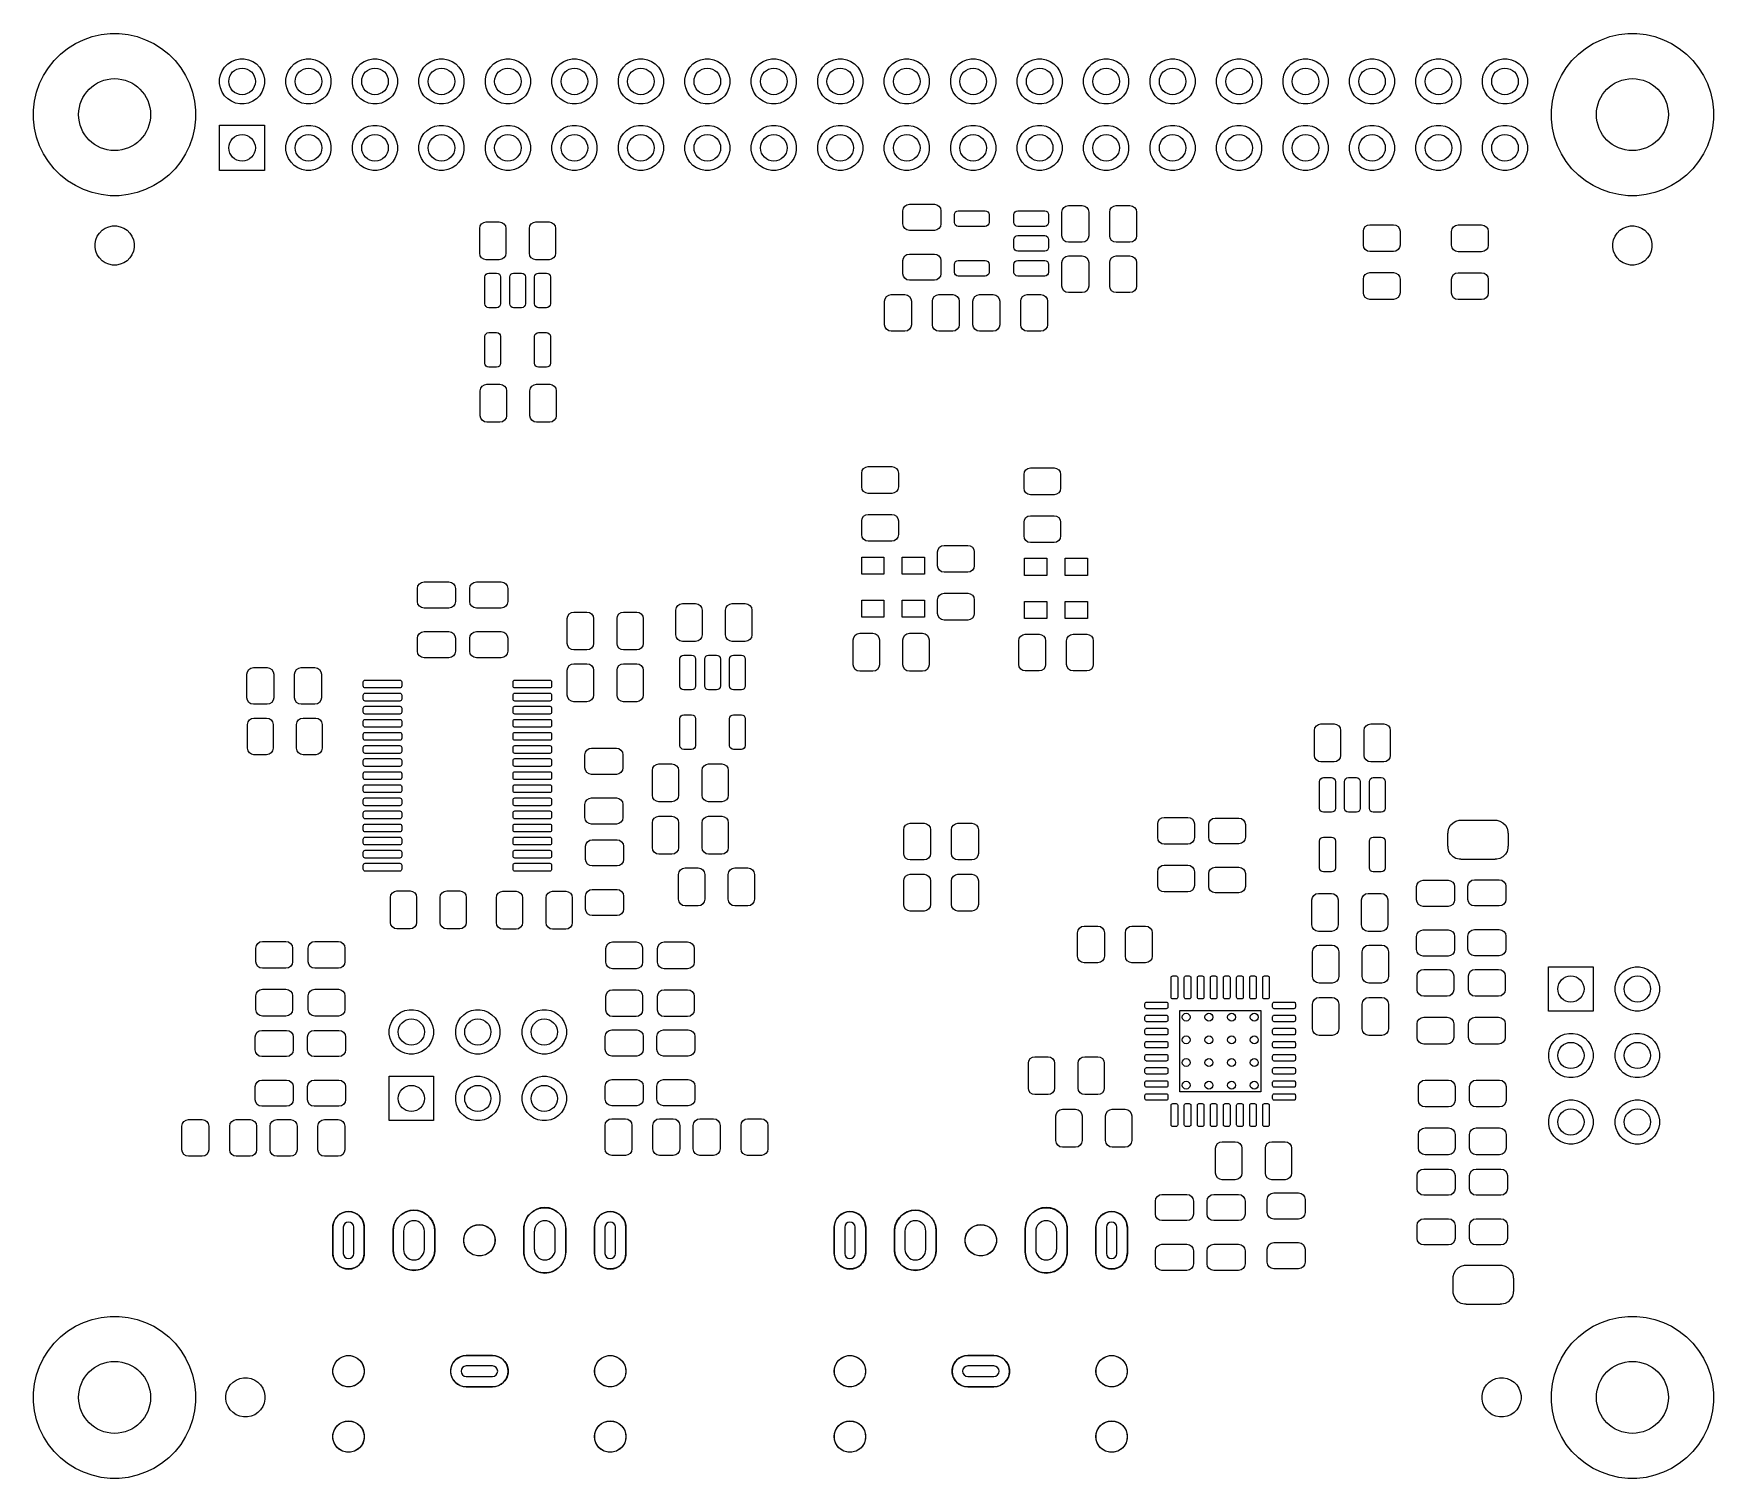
# Model space of a CAD drawing. Header units: inches. Extents: x 1.93 to 4.45, y -4.26 to -2.08.
import ezdxf

# ---------------------------------------------------------------- set-up
doc = ezdxf.new("R2010")
doc.units = ezdxf.units.IN
doc.header["$MEASUREMENT"] = 0
doc.layers.add('BLACK', color=250, linetype='CONTINUOUS')

msp = doc.modelspace()

# ---------------------------------------------------------------- linework, layer by layer
at = {"layer": 'BLACK', "linetype": 'CONTINUOUS'}
for p, q in [((1.9882, -2.0979), (2.0005, -2.092)), ((2.0005, -2.092), (2.0135, -2.0874)), ((2.0135, -2.0874), (2.0268, -2.0844)), ((2.0268, -2.0844), (2.0404, -2.0829)), ((2.0404, -2.0829), (2.0541, -2.0829)), ((2.0541, -2.0829), (2.0677, -2.0844)), ((2.0677, -2.0844), (2.081, -2.0874)), ((2.081, -2.0874), (2.0939, -2.092)), ((2.0939, -2.092), (2.1063, -2.0979)), ((4.2717, -2.0979), (4.284, -2.092)), ((4.284, -2.092), (4.2969, -2.0874)), ((4.2969, -2.0874), (4.3103, -2.0844)), ((4.3103, -2.0844), (4.3239, -2.0829)), ((4.3239, -2.0829), (4.3376, -2.0829)), ((4.3376, -2.0829), (4.3512, -2.0844)), ((4.3512, -2.0844), (4.3645, -2.0874)), ((4.3645, -2.0874), (4.3774, -2.092)), ((4.3774, -2.092), (4.3897, -2.0979)), ((1.9562, -2.1234), (1.9659, -2.1137)), ((1.9659, -2.1137), (1.9766, -2.1052)), ((1.9766, -2.1052), (1.9882, -2.0979)), ((2.1063, -2.0979), (2.1179, -2.1052)), ((2.1179, -2.1052), (2.1286, -2.1137)), ((2.1286, -2.1137), (2.1382, -2.1234)), ((2.2229, -2.1247), (2.2291, -2.1222)), ((2.2291, -2.1222), (2.2356, -2.1209)), ((2.2356, -2.1209), (2.2423, -2.1209)), ((2.2423, -2.1209), (2.2488, -2.1222)), ((2.2488, -2.1222), (2.255, -2.1247)), ((2.3229, -2.1247), (2.3291, -2.1222)), ((2.3291, -2.1222), (2.3356, -2.1209)), ((2.3356, -2.1209), (2.3423, -2.1209)), ((2.3423, -2.1209), (2.3488, -2.1222)), ((2.3488, -2.1222), (2.355, -2.1247)), ((2.4229, -2.1247), (2.4291, -2.1222)), ((2.4291, -2.1222), (2.4356, -2.1209)), ((2.4356, -2.1209), (2.4423, -2.1209)), ((2.4423, -2.1209), (2.4488, -2.1222)), ((2.4488, -2.1222), (2.455, -2.1247)), ((2.5229, -2.1247), (2.5291, -2.1222)), ((2.5291, -2.1222), (2.5356, -2.1209)), ((2.5356, -2.1209), (2.5423, -2.1209)), ((2.5423, -2.1209), (2.5488, -2.1222)), ((2.5488, -2.1222), (2.555, -2.1247)), ((2.6229, -2.1247), (2.6291, -2.1222)), ((2.6291, -2.1222), (2.6356, -2.1209)), ((2.6356, -2.1209), (2.6423, -2.1209)), ((2.6423, -2.1209), (2.6488, -2.1222)), ((2.6488, -2.1222), (2.655, -2.1247)), ((2.7229, -2.1247), (2.7291, -2.1222)), ((2.7291, -2.1222), (2.7356, -2.1209)), ((2.7356, -2.1209), (2.7423, -2.1209)), ((2.7423, -2.1209), (2.7488, -2.1222)), ((2.7488, -2.1222), (2.755, -2.1247)), ((2.8229, -2.1247), (2.8291, -2.1222)), ((2.8291, -2.1222), (2.8356, -2.1209)), ((2.8356, -2.1209), (2.8423, -2.1209)), ((2.8423, -2.1209), (2.8488, -2.1222)), ((2.8488, -2.1222), (2.855, -2.1247)), ((2.9229, -2.1247), (2.9291, -2.1222)), ((2.9291, -2.1222), (2.9356, -2.1209)), ((2.9356, -2.1209), (2.9423, -2.1209)), ((2.9423, -2.1209), (2.9488, -2.1222)), ((2.9488, -2.1222), (2.955, -2.1247)), ((3.0229, -2.1247), (3.0291, -2.1222)), ((3.0291, -2.1222), (3.0356, -2.1209)), ((3.0356, -2.1209), (3.0423, -2.1209)), ((3.0423, -2.1209), (3.0488, -2.1222)), ((3.0488, -2.1222), (3.055, -2.1247)), ((3.1229, -2.1247), (3.1291, -2.1222)), ((3.1291, -2.1222), (3.1356, -2.1209)), ((3.1356, -2.1209), (3.1423, -2.1209)), ((3.1423, -2.1209), (3.1488, -2.1222)), ((3.1488, -2.1222), (3.155, -2.1247)), ((3.2229, -2.1247), (3.2291, -2.1222)), ((3.2291, -2.1222), (3.2356, -2.1209)), ((3.2356, -2.1209), (3.2423, -2.1209)), ((3.2423, -2.1209), (3.2488, -2.1222)), ((3.2488, -2.1222), (3.255, -2.1247)), ((3.3229, -2.1247), (3.3291, -2.1222)), ((3.3291, -2.1222), (3.3356, -2.1209)), ((3.3356, -2.1209), (3.3423, -2.1209)), ((3.3423, -2.1209), (3.3488, -2.1222)), ((3.3488, -2.1222), (3.355, -2.1247)), ((3.4229, -2.1247), (3.4291, -2.1222)), ((3.4291, -2.1222), (3.4356, -2.1209)), ((3.4356, -2.1209), (3.4423, -2.1209)), ((3.4423, -2.1209), (3.4488, -2.1222)), ((3.4488, -2.1222), (3.455, -2.1247)), ((3.5229, -2.1247), (3.5291, -2.1222)), ((3.5291, -2.1222), (3.5356, -2.1209)), ((3.5356, -2.1209), (3.5423, -2.1209)), ((3.5423, -2.1209), (3.5488, -2.1222)), ((3.5488, -2.1222), (3.555, -2.1247)), ((3.6229, -2.1247), (3.6291, -2.1222)), ((3.6291, -2.1222), (3.6356, -2.1209)), ((3.6356, -2.1209), (3.6423, -2.1209)), ((3.6423, -2.1209), (3.6488, -2.1222)), ((3.6488, -2.1222), (3.655, -2.1247)), ((3.7229, -2.1247), (3.7291, -2.1222)), ((3.7291, -2.1222), (3.7356, -2.1209)), ((3.7356, -2.1209), (3.7423, -2.1209)), ((3.7423, -2.1209), (3.7488, -2.1222)), ((3.7488, -2.1222), (3.755, -2.1247)), ((3.8229, -2.1247), (3.8291, -2.1222)), ((3.8291, -2.1222), (3.8356, -2.1209)), ((3.8356, -2.1209), (3.8423, -2.1209)), ((3.8423, -2.1209), (3.8488, -2.1222)), ((3.8488, -2.1222), (3.855, -2.1247)), ((3.9229, -2.1247), (3.9291, -2.1222)), ((3.9291, -2.1222), (3.9356, -2.1209)), ((3.9356, -2.1209), (3.9423, -2.1209)), ((3.9423, -2.1209), (3.9488, -2.1222)), ((3.9488, -2.1222), (3.955, -2.1247)), ((4.0229, -2.1247), (4.0291, -2.1222)), ((4.0291, -2.1222), (4.0356, -2.1209)), ((4.0356, -2.1209), (4.0423, -2.1209)), ((4.0423, -2.1209), (4.0488, -2.1222)), ((4.0488, -2.1222), (4.055, -2.1247)), ((4.1229, -2.1247), (4.1291, -2.1222)), ((4.1291, -2.1222), (4.1356, -2.1209)), ((4.1356, -2.1209), (4.1423, -2.1209)), ((4.1423, -2.1209), (4.1488, -2.1222)), ((4.1488, -2.1222), (4.155, -2.1247)), ((4.2397, -2.1234), (4.2494, -2.1137)), ((4.2494, -2.1137), (4.2601, -2.1052)), ((4.2601, -2.1052), (4.2717, -2.0979)), ((4.3897, -2.0979), (4.4013, -2.1052)), ((4.4013, -2.1052), (4.412, -2.1137)), ((4.412, -2.1137), (4.4217, -2.1234)), ((1.9345, -2.158), (1.9404, -2.1457)), ((1.9404, -2.1457), (1.9477, -2.1341)), ((1.9477, -2.1341), (1.9562, -2.1234)), ((2.1382, -2.1234), (2.1468, -2.1341)), ((2.1468, -2.1341), (2.1541, -2.1457)), ((2.1541, -2.1457), (2.16, -2.158)), ((2.2051, -2.1514), (2.2064, -2.1449)), ((2.2064, -2.1449), (2.209, -2.1387)), ((2.209, -2.1387), (2.2127, -2.1332)), ((2.2127, -2.1332), (2.2174, -2.1284)), ((2.2174, -2.1284), (2.2229, -2.1247)), ((2.255, -2.1247), (2.2605, -2.1284)), ((2.2605, -2.1284), (2.2653, -2.1332)), ((2.2653, -2.1332), (2.269, -2.1387)), ((2.269, -2.1387), (2.2715, -2.1449)), ((2.2715, -2.1449), (2.2728, -2.1514)), ((2.3051, -2.1514), (2.3064, -2.1449)), ((2.3064, -2.1449), (2.309, -2.1387)), ((2.309, -2.1387), (2.3127, -2.1332)), ((2.3127, -2.1332), (2.3174, -2.1284)), ((2.3174, -2.1284), (2.3229, -2.1247)), ((2.355, -2.1247), (2.3605, -2.1284)), ((2.3605, -2.1284), (2.3653, -2.1332)), ((2.3653, -2.1332), (2.369, -2.1387)), ((2.369, -2.1387), (2.3715, -2.1449)), ((2.3715, -2.1449), (2.3728, -2.1514)), ((2.4051, -2.1514), (2.4064, -2.1449)), ((2.4064, -2.1449), (2.409, -2.1387)), ((2.409, -2.1387), (2.4127, -2.1332)), ((2.4127, -2.1332), (2.4174, -2.1284)), ((2.4174, -2.1284), (2.4229, -2.1247)), ((2.455, -2.1247), (2.4605, -2.1284)), ((2.4605, -2.1284), (2.4653, -2.1332)), ((2.4653, -2.1332), (2.469, -2.1387)), ((2.469, -2.1387), (2.4715, -2.1449)), ((2.4715, -2.1449), (2.4728, -2.1514)), ((2.5051, -2.1514), (2.5064, -2.1449)), ((2.5064, -2.1449), (2.509, -2.1387)), ((2.509, -2.1387), (2.5127, -2.1332)), ((2.5127, -2.1332), (2.5174, -2.1284)), ((2.5174, -2.1284), (2.5229, -2.1247)), ((2.555, -2.1247), (2.5605, -2.1284)), ((2.5605, -2.1284), (2.5653, -2.1332)), ((2.5653, -2.1332), (2.569, -2.1387)), ((2.569, -2.1387), (2.5715, -2.1449)), ((2.5715, -2.1449), (2.5728, -2.1514)), ((2.6051, -2.1514), (2.6064, -2.1449)), ((2.6064, -2.1449), (2.609, -2.1387)), ((2.609, -2.1387), (2.6127, -2.1332)), ((2.6127, -2.1332), (2.6174, -2.1284)), ((2.6174, -2.1284), (2.6229, -2.1247)), ((2.655, -2.1247), (2.6605, -2.1284)), ((2.6605, -2.1284), (2.6653, -2.1332)), ((2.6653, -2.1332), (2.669, -2.1387)), ((2.669, -2.1387), (2.6715, -2.1449)), ((2.6715, -2.1449), (2.6728, -2.1514)), ((2.7051, -2.1514), (2.7064, -2.1449)), ((2.7064, -2.1449), (2.709, -2.1387)), ((2.709, -2.1387), (2.7127, -2.1332)), ((2.7127, -2.1332), (2.7174, -2.1284)), ((2.7174, -2.1284), (2.7229, -2.1247)), ((2.755, -2.1247), (2.7605, -2.1284)), ((2.7605, -2.1284), (2.7653, -2.1332)), ((2.7653, -2.1332), (2.769, -2.1387)), ((2.769, -2.1387), (2.7715, -2.1449)), ((2.7715, -2.1449), (2.7728, -2.1514)), ((2.8051, -2.1514), (2.8064, -2.1449)), ((2.8064, -2.1449), (2.809, -2.1387)), ((2.809, -2.1387), (2.8127, -2.1332)), ((2.8127, -2.1332), (2.8174, -2.1284)), ((2.8174, -2.1284), (2.8229, -2.1247)), ((2.855, -2.1247), (2.8605, -2.1284)), ((2.8605, -2.1284), (2.8653, -2.1332)), ((2.8653, -2.1332), (2.869, -2.1387)), ((2.869, -2.1387), (2.8715, -2.1449)), ((2.8715, -2.1449), (2.8728, -2.1514)), ((2.9051, -2.1514), (2.9064, -2.1449)), ((2.9064, -2.1449), (2.909, -2.1387)), ((2.909, -2.1387), (2.9127, -2.1332)), ((2.9127, -2.1332), (2.9174, -2.1284)), ((2.9174, -2.1284), (2.9229, -2.1247)), ((2.955, -2.1247), (2.9605, -2.1284)), ((2.9605, -2.1284), (2.9653, -2.1332)), ((2.9653, -2.1332), (2.969, -2.1387)), ((2.969, -2.1387), (2.9715, -2.1449)), ((2.9715, -2.1449), (2.9728, -2.1514)), ((3.0051, -2.1514), (3.0064, -2.1449)), ((3.0064, -2.1449), (3.009, -2.1387)), ((3.009, -2.1387), (3.0127, -2.1332)), ((3.0127, -2.1332), (3.0174, -2.1284)), ((3.0174, -2.1284), (3.0229, -2.1247)), ((3.055, -2.1247), (3.0605, -2.1284)), ((3.0605, -2.1284), (3.0653, -2.1332)), ((3.0653, -2.1332), (3.069, -2.1387)), ((3.069, -2.1387), (3.0715, -2.1449)), ((3.0715, -2.1449), (3.0728, -2.1514)), ((3.1051, -2.1514), (3.1064, -2.1449)), ((3.1064, -2.1449), (3.109, -2.1387)), ((3.109, -2.1387), (3.1127, -2.1332)), ((3.1127, -2.1332), (3.1174, -2.1284)), ((3.1174, -2.1284), (3.1229, -2.1247)), ((3.155, -2.1247), (3.1605, -2.1284)), ((3.1605, -2.1284), (3.1653, -2.1332)), ((3.1653, -2.1332), (3.169, -2.1387)), ((3.169, -2.1387), (3.1715, -2.1449)), ((3.1715, -2.1449), (3.1728, -2.1514)), ((3.2051, -2.1514), (3.2064, -2.1449)), ((3.2064, -2.1449), (3.209, -2.1387)), ((3.209, -2.1387), (3.2127, -2.1332)), ((3.2127, -2.1332), (3.2174, -2.1284)), ((3.2174, -2.1284), (3.2229, -2.1247)), ((3.255, -2.1247), (3.2605, -2.1284)), ((3.2605, -2.1284), (3.2653, -2.1332)), ((3.2653, -2.1332), (3.269, -2.1387)), ((3.269, -2.1387), (3.2715, -2.1449)), ((3.2715, -2.1449), (3.2728, -2.1514)), ((3.3051, -2.1514), (3.3064, -2.1449)), ((3.3064, -2.1449), (3.309, -2.1387)), ((3.309, -2.1387), (3.3127, -2.1332)), ((3.3127, -2.1332), (3.3174, -2.1284)), ((3.3174, -2.1284), (3.3229, -2.1247)), ((3.355, -2.1247), (3.3605, -2.1284)), ((3.3605, -2.1284), (3.3653, -2.1332)), ((3.3653, -2.1332), (3.369, -2.1387)), ((3.369, -2.1387), (3.3715, -2.1449)), ((3.3715, -2.1449), (3.3728, -2.1514)), ((3.4051, -2.1514), (3.4064, -2.1449)), ((3.4064, -2.1449), (3.409, -2.1387)), ((3.409, -2.1387), (3.4127, -2.1332)), ((3.4127, -2.1332), (3.4174, -2.1284)), ((3.4174, -2.1284), (3.4229, -2.1247)), ((3.455, -2.1247), (3.4605, -2.1284)), ((3.4605, -2.1284), (3.4653, -2.1332)), ((3.4653, -2.1332), (3.469, -2.1387)), ((3.469, -2.1387), (3.4715, -2.1449)), ((3.4715, -2.1449), (3.4728, -2.1514)), ((3.5051, -2.1514), (3.5064, -2.1449)), ((3.5064, -2.1449), (3.509, -2.1387)), ((3.509, -2.1387), (3.5127, -2.1332)), ((3.5127, -2.1332), (3.5174, -2.1284)), ((3.5174, -2.1284), (3.5229, -2.1247)), ((3.555, -2.1247), (3.5605, -2.1284)), ((3.5605, -2.1284), (3.5653, -2.1332)), ((3.5653, -2.1332), (3.569, -2.1387)), ((3.569, -2.1387), (3.5715, -2.1449)), ((3.5715, -2.1449), (3.5728, -2.1514)), ((3.6051, -2.1514), (3.6064, -2.1449)), ((3.6064, -2.1449), (3.609, -2.1387)), ((3.609, -2.1387), (3.6127, -2.1332)), ((3.6127, -2.1332), (3.6174, -2.1284)), ((3.6174, -2.1284), (3.6229, -2.1247)), ((3.655, -2.1247), (3.6605, -2.1284)), ((3.6605, -2.1284), (3.6653, -2.1332)), ((3.6653, -2.1332), (3.669, -2.1387)), ((3.669, -2.1387), (3.6715, -2.1449)), ((3.6715, -2.1449), (3.6728, -2.1514)), ((3.7051, -2.1514), (3.7064, -2.1449)), ((3.7064, -2.1449), (3.709, -2.1387)), ((3.709, -2.1387), (3.7127, -2.1332)), ((3.7127, -2.1332), (3.7174, -2.1284)), ((3.7174, -2.1284), (3.7229, -2.1247)), ((3.755, -2.1247), (3.7605, -2.1284)), ((3.7605, -2.1284), (3.7653, -2.1332)), ((3.7653, -2.1332), (3.769, -2.1387)), ((3.769, -2.1387), (3.7715, -2.1449)), ((3.7715, -2.1449), (3.7728, -2.1514)), ((3.8051, -2.1514), (3.8064, -2.1449)), ((3.8064, -2.1449), (3.809, -2.1387)), ((3.809, -2.1387), (3.8127, -2.1332)), ((3.8127, -2.1332), (3.8174, -2.1284)), ((3.8174, -2.1284), (3.8229, -2.1247)), ((3.855, -2.1247), (3.8605, -2.1284)), ((3.8605, -2.1284), (3.8653, -2.1332)), ((3.8653, -2.1332), (3.869, -2.1387)), ((3.869, -2.1387), (3.8715, -2.1449)), ((3.8715, -2.1449), (3.8728, -2.1514)), ((3.9051, -2.1514), (3.9064, -2.1449)), ((3.9064, -2.1449), (3.909, -2.1387)), ((3.909, -2.1387), (3.9127, -2.1332)), ((3.9127, -2.1332), (3.9174, -2.1284)), ((3.9174, -2.1284), (3.9229, -2.1247)), ((3.955, -2.1247), (3.9605, -2.1284)), ((3.9605, -2.1284), (3.9653, -2.1332)), ((3.9653, -2.1332), (3.969, -2.1387)), ((3.969, -2.1387), (3.9715, -2.1449)), ((3.9715, -2.1449), (3.9728, -2.1514)), ((4.0051, -2.1514), (4.0064, -2.1449)), ((4.0064, -2.1449), (4.009, -2.1387)), ((4.009, -2.1387), (4.0127, -2.1332)), ((4.0127, -2.1332), (4.0174, -2.1284)), ((4.0174, -2.1284), (4.0229, -2.1247)), ((4.055, -2.1247), (4.0605, -2.1284)), ((4.0605, -2.1284), (4.0653, -2.1332)), ((4.0653, -2.1332), (4.069, -2.1387)), ((4.069, -2.1387), (4.0715, -2.1449)), ((4.0715, -2.1449), (4.0728, -2.1514)), ((4.1051, -2.1514), (4.1064, -2.1449)), ((4.1064, -2.1449), (4.109, -2.1387)), ((4.109, -2.1387), (4.1127, -2.1332)), ((4.1127, -2.1332), (4.1174, -2.1284)), ((4.1174, -2.1284), (4.1229, -2.1247)), ((4.155, -2.1247), (4.1605, -2.1284)), ((4.1605, -2.1284), (4.1653, -2.1332)), ((4.1653, -2.1332), (4.169, -2.1387)), ((4.169, -2.1387), (4.1715, -2.1449)), ((4.1715, -2.1449), (4.1728, -2.1514)), ((4.218, -2.158), (4.2239, -2.1457)), ((4.2239, -2.1457), (4.2312, -2.1341)), ((4.2312, -2.1341), (4.2397, -2.1234)), ((4.4217, -2.1234), (4.4302, -2.1341)), ((4.4302, -2.1341), (4.4375, -2.1457)), ((4.4375, -2.1457), (4.4435, -2.158)), ((1.9269, -2.1843), (1.93, -2.1709)), ((1.93, -2.1709), (1.9345, -2.158)), ((2.16, -2.158), (2.1645, -2.1709)), ((2.1645, -2.1709), (2.1676, -2.1843)), ((2.2051, -2.1581), (2.2051, -2.1514)), ((2.2064, -2.1646), (2.2051, -2.1581)), ((2.209, -2.1708), (2.2064, -2.1646)), ((2.2127, -2.1763), (2.209, -2.1708)), ((2.269, -2.1708), (2.2653, -2.1763)), ((2.2715, -2.1646), (2.269, -2.1708)), ((2.2728, -2.1581), (2.2715, -2.1646)), ((2.2728, -2.1514), (2.2728, -2.1581)), ((2.3051, -2.1581), (2.3051, -2.1514)), ((2.3064, -2.1646), (2.3051, -2.1581)), ((2.309, -2.1708), (2.3064, -2.1646)), ((2.3127, -2.1763), (2.309, -2.1708)), ((2.369, -2.1708), (2.3653, -2.1763)), ((2.3715, -2.1646), (2.369, -2.1708)), ((2.3728, -2.1581), (2.3715, -2.1646)), ((2.3728, -2.1514), (2.3728, -2.1581)), ((2.4051, -2.1581), (2.4051, -2.1514)), ((2.4064, -2.1646), (2.4051, -2.1581)), ((2.409, -2.1708), (2.4064, -2.1646)), ((2.4127, -2.1763), (2.409, -2.1708)), ((2.469, -2.1708), (2.4653, -2.1763)), ((2.4715, -2.1646), (2.469, -2.1708)), ((2.4728, -2.1581), (2.4715, -2.1646)), ((2.4728, -2.1514), (2.4728, -2.1581)), ((2.5051, -2.1581), (2.5051, -2.1514)), ((2.5064, -2.1646), (2.5051, -2.1581)), ((2.509, -2.1708), (2.5064, -2.1646)), ((2.5127, -2.1763), (2.509, -2.1708)), ((2.569, -2.1708), (2.5653, -2.1763)), ((2.5715, -2.1646), (2.569, -2.1708)), ((2.5728, -2.1581), (2.5715, -2.1646)), ((2.5728, -2.1514), (2.5728, -2.1581)), ((2.6051, -2.1581), (2.6051, -2.1514)), ((2.6064, -2.1646), (2.6051, -2.1581)), ((2.609, -2.1708), (2.6064, -2.1646)), ((2.6127, -2.1763), (2.609, -2.1708)), ((2.669, -2.1708), (2.6653, -2.1763)), ((2.6715, -2.1646), (2.669, -2.1708)), ((2.6728, -2.1581), (2.6715, -2.1646)), ((2.6728, -2.1514), (2.6728, -2.1581)), ((2.7051, -2.1581), (2.7051, -2.1514)), ((2.7064, -2.1646), (2.7051, -2.1581)), ((2.709, -2.1708), (2.7064, -2.1646)), ((2.7127, -2.1763), (2.709, -2.1708)), ((2.769, -2.1708), (2.7653, -2.1763)), ((2.7715, -2.1646), (2.769, -2.1708)), ((2.7728, -2.1581), (2.7715, -2.1646)), ((2.7728, -2.1514), (2.7728, -2.1581)), ((2.8051, -2.1581), (2.8051, -2.1514)), ((2.8064, -2.1646), (2.8051, -2.1581)), ((2.809, -2.1708), (2.8064, -2.1646)), ((2.8127, -2.1763), (2.809, -2.1708)), ((2.869, -2.1708), (2.8653, -2.1763)), ((2.8715, -2.1646), (2.869, -2.1708)), ((2.8728, -2.1581), (2.8715, -2.1646)), ((2.8728, -2.1514), (2.8728, -2.1581)), ((2.9051, -2.1581), (2.9051, -2.1514)), ((2.9064, -2.1646), (2.9051, -2.1581)), ((2.909, -2.1708), (2.9064, -2.1646)), ((2.9127, -2.1763), (2.909, -2.1708)), ((2.969, -2.1708), (2.9653, -2.1763)), ((2.9715, -2.1646), (2.969, -2.1708)), ((2.9728, -2.1581), (2.9715, -2.1646)), ((2.9728, -2.1514), (2.9728, -2.1581)), ((3.0051, -2.1581), (3.0051, -2.1514)), ((3.0064, -2.1646), (3.0051, -2.1581)), ((3.009, -2.1708), (3.0064, -2.1646)), ((3.0127, -2.1763), (3.009, -2.1708)), ((3.069, -2.1708), (3.0653, -2.1763)), ((3.0715, -2.1646), (3.069, -2.1708)), ((3.0728, -2.1581), (3.0715, -2.1646)), ((3.0728, -2.1514), (3.0728, -2.1581)), ((3.1051, -2.1581), (3.1051, -2.1514)), ((3.1064, -2.1646), (3.1051, -2.1581)), ((3.109, -2.1708), (3.1064, -2.1646)), ((3.1127, -2.1763), (3.109, -2.1708)), ((3.169, -2.1708), (3.1653, -2.1763)), ((3.1715, -2.1646), (3.169, -2.1708)), ((3.1728, -2.1581), (3.1715, -2.1646)), ((3.1728, -2.1514), (3.1728, -2.1581)), ((3.2051, -2.1581), (3.2051, -2.1514)), ((3.2064, -2.1646), (3.2051, -2.1581)), ((3.209, -2.1708), (3.2064, -2.1646)), ((3.2127, -2.1763), (3.209, -2.1708)), ((3.269, -2.1708), (3.2653, -2.1763)), ((3.2715, -2.1646), (3.269, -2.1708)), ((3.2728, -2.1581), (3.2715, -2.1646)), ((3.2728, -2.1514), (3.2728, -2.1581)), ((3.3051, -2.1581), (3.3051, -2.1514)), ((3.3064, -2.1646), (3.3051, -2.1581)), ((3.309, -2.1708), (3.3064, -2.1646)), ((3.3127, -2.1763), (3.309, -2.1708)), ((3.369, -2.1708), (3.3653, -2.1763)), ((3.3715, -2.1646), (3.369, -2.1708)), ((3.3728, -2.1581), (3.3715, -2.1646)), ((3.3728, -2.1514), (3.3728, -2.1581)), ((3.4051, -2.1581), (3.4051, -2.1514)), ((3.4064, -2.1646), (3.4051, -2.1581)), ((3.409, -2.1708), (3.4064, -2.1646)), ((3.4127, -2.1763), (3.409, -2.1708)), ((3.469, -2.1708), (3.4653, -2.1763)), ((3.4715, -2.1646), (3.469, -2.1708)), ((3.4728, -2.1581), (3.4715, -2.1646)), ((3.4728, -2.1514), (3.4728, -2.1581)), ((3.5051, -2.1581), (3.5051, -2.1514)), ((3.5064, -2.1646), (3.5051, -2.1581)), ((3.509, -2.1708), (3.5064, -2.1646)), ((3.5127, -2.1763), (3.509, -2.1708)), ((3.569, -2.1708), (3.5653, -2.1763)), ((3.5715, -2.1646), (3.569, -2.1708)), ((3.5728, -2.1581), (3.5715, -2.1646)), ((3.5728, -2.1514), (3.5728, -2.1581)), ((3.6051, -2.1581), (3.6051, -2.1514)), ((3.6064, -2.1646), (3.6051, -2.1581)), ((3.609, -2.1708), (3.6064, -2.1646)), ((3.6127, -2.1763), (3.609, -2.1708)), ((3.669, -2.1708), (3.6653, -2.1763)), ((3.6715, -2.1646), (3.669, -2.1708)), ((3.6728, -2.1581), (3.6715, -2.1646)), ((3.6728, -2.1514), (3.6728, -2.1581)), ((3.7051, -2.1581), (3.7051, -2.1514)), ((3.7064, -2.1646), (3.7051, -2.1581)), ((3.709, -2.1708), (3.7064, -2.1646)), ((3.7127, -2.1763), (3.709, -2.1708)), ((3.769, -2.1708), (3.7653, -2.1763)), ((3.7715, -2.1646), (3.769, -2.1708)), ((3.7728, -2.1581), (3.7715, -2.1646)), ((3.7728, -2.1514), (3.7728, -2.1581)), ((3.8051, -2.1581), (3.8051, -2.1514)), ((3.8064, -2.1646), (3.8051, -2.1581)), ((3.809, -2.1708), (3.8064, -2.1646)), ((3.8127, -2.1763), (3.809, -2.1708)), ((3.869, -2.1708), (3.8653, -2.1763)), ((3.8715, -2.1646), (3.869, -2.1708)), ((3.8728, -2.1581), (3.8715, -2.1646)), ((3.8728, -2.1514), (3.8728, -2.1581)), ((3.9051, -2.1581), (3.9051, -2.1514)), ((3.9064, -2.1646), (3.9051, -2.1581)), ((3.909, -2.1708), (3.9064, -2.1646)), ((3.9127, -2.1763), (3.909, -2.1708)), ((3.969, -2.1708), (3.9653, -2.1763)), ((3.9715, -2.1646), (3.969, -2.1708)), ((3.9728, -2.1581), (3.9715, -2.1646)), ((3.9728, -2.1514), (3.9728, -2.1581)), ((4.0051, -2.1581), (4.0051, -2.1514)), ((4.0064, -2.1646), (4.0051, -2.1581)), ((4.009, -2.1708), (4.0064, -2.1646)), ((4.0127, -2.1763), (4.009, -2.1708)), ((4.069, -2.1708), (4.0653, -2.1763)), ((4.0715, -2.1646), (4.069, -2.1708)), ((4.0728, -2.1581), (4.0715, -2.1646)), ((4.0728, -2.1514), (4.0728, -2.1581)), ((4.1051, -2.1581), (4.1051, -2.1514)), ((4.1064, -2.1646), (4.1051, -2.1581)), ((4.109, -2.1708), (4.1064, -2.1646)), ((4.1127, -2.1763), (4.109, -2.1708)), ((4.169, -2.1708), (4.1653, -2.1763)), ((4.1715, -2.1646), (4.169, -2.1708)), ((4.1728, -2.1581), (4.1715, -2.1646)), ((4.1728, -2.1514), (4.1728, -2.1581)), ((4.2104, -2.1843), (4.2134, -2.1709)), ((4.2134, -2.1709), (4.218, -2.158)), ((4.4435, -2.158), (4.448, -2.1709)), ((4.448, -2.1709), (4.451, -2.1843)), ((1.9254, -2.1979), (1.9269, -2.1843)), ((1.9254, -2.2116), (1.9254, -2.1979)), ((2.1676, -2.1843), (2.1691, -2.1979)), ((2.1691, -2.1979), (2.1691, -2.2116)), ((2.2174, -2.181), (2.2127, -2.1763)), ((2.2229, -2.1847), (2.2174, -2.181)), ((2.2291, -2.1873), (2.2229, -2.1847)), ((2.2356, -2.1886), (2.2291, -2.1873)), ((2.2423, -2.1886), (2.2356, -2.1886)), ((2.2488, -2.1873), (2.2423, -2.1886)), ((2.255, -2.1847), (2.2488, -2.1873)), ((2.2605, -2.181), (2.255, -2.1847)), ((2.2653, -2.1763), (2.2605, -2.181)), ((2.3174, -2.181), (2.3127, -2.1763)), ((2.3229, -2.1847), (2.3174, -2.181)), ((2.3291, -2.1873), (2.3229, -2.1847)), ((2.3356, -2.1886), (2.3291, -2.1873)), ((2.3423, -2.1886), (2.3356, -2.1886)), ((2.3488, -2.1873), (2.3423, -2.1886)), ((2.355, -2.1847), (2.3488, -2.1873)), ((2.3605, -2.181), (2.355, -2.1847)), ((2.3653, -2.1763), (2.3605, -2.181)), ((2.4174, -2.181), (2.4127, -2.1763)), ((2.4229, -2.1847), (2.4174, -2.181)), ((2.4291, -2.1873), (2.4229, -2.1847)), ((2.4356, -2.1886), (2.4291, -2.1873)), ((2.4423, -2.1886), (2.4356, -2.1886)), ((2.4488, -2.1873), (2.4423, -2.1886)), ((2.455, -2.1847), (2.4488, -2.1873)), ((2.4605, -2.181), (2.455, -2.1847)), ((2.4653, -2.1763), (2.4605, -2.181)), ((2.5174, -2.181), (2.5127, -2.1763)), ((2.5229, -2.1847), (2.5174, -2.181)), ((2.5291, -2.1873), (2.5229, -2.1847)), ((2.5356, -2.1886), (2.5291, -2.1873)), ((2.5423, -2.1886), (2.5356, -2.1886)), ((2.5488, -2.1873), (2.5423, -2.1886)), ((2.555, -2.1847), (2.5488, -2.1873)), ((2.5605, -2.181), (2.555, -2.1847)), ((2.5653, -2.1763), (2.5605, -2.181)), ((2.6174, -2.181), (2.6127, -2.1763)), ((2.6229, -2.1847), (2.6174, -2.181)), ((2.6291, -2.1873), (2.6229, -2.1847)), ((2.6356, -2.1886), (2.6291, -2.1873)), ((2.6423, -2.1886), (2.6356, -2.1886)), ((2.6488, -2.1873), (2.6423, -2.1886)), ((2.655, -2.1847), (2.6488, -2.1873)), ((2.6605, -2.181), (2.655, -2.1847)), ((2.6653, -2.1763), (2.6605, -2.181)), ((2.7174, -2.181), (2.7127, -2.1763)), ((2.7229, -2.1847), (2.7174, -2.181)), ((2.7291, -2.1873), (2.7229, -2.1847)), ((2.7356, -2.1886), (2.7291, -2.1873)), ((2.7423, -2.1886), (2.7356, -2.1886)), ((2.7488, -2.1873), (2.7423, -2.1886)), ((2.755, -2.1847), (2.7488, -2.1873)), ((2.7605, -2.181), (2.755, -2.1847)), ((2.7653, -2.1763), (2.7605, -2.181)), ((2.8174, -2.181), (2.8127, -2.1763)), ((2.8229, -2.1847), (2.8174, -2.181)), ((2.8291, -2.1873), (2.8229, -2.1847)), ((2.8356, -2.1886), (2.8291, -2.1873)), ((2.8423, -2.1886), (2.8356, -2.1886)), ((2.8488, -2.1873), (2.8423, -2.1886)), ((2.855, -2.1847), (2.8488, -2.1873)), ((2.8605, -2.181), (2.855, -2.1847)), ((2.8653, -2.1763), (2.8605, -2.181)), ((2.9174, -2.181), (2.9127, -2.1763)), ((2.9229, -2.1847), (2.9174, -2.181)), ((2.9291, -2.1873), (2.9229, -2.1847)), ((2.9356, -2.1886), (2.9291, -2.1873)), ((2.9423, -2.1886), (2.9356, -2.1886)), ((2.9488, -2.1873), (2.9423, -2.1886)), ((2.955, -2.1847), (2.9488, -2.1873)), ((2.9605, -2.181), (2.955, -2.1847)), ((2.9653, -2.1763), (2.9605, -2.181)), ((3.0174, -2.181), (3.0127, -2.1763)), ((3.0229, -2.1847), (3.0174, -2.181)), ((3.0291, -2.1873), (3.0229, -2.1847)), ((3.0356, -2.1886), (3.0291, -2.1873)), ((3.0423, -2.1886), (3.0356, -2.1886)), ((3.0488, -2.1873), (3.0423, -2.1886)), ((3.055, -2.1847), (3.0488, -2.1873)), ((3.0605, -2.181), (3.055, -2.1847)), ((3.0653, -2.1763), (3.0605, -2.181)), ((3.1174, -2.181), (3.1127, -2.1763)), ((3.1229, -2.1847), (3.1174, -2.181)), ((3.1291, -2.1873), (3.1229, -2.1847)), ((3.1356, -2.1886), (3.1291, -2.1873)), ((3.1423, -2.1886), (3.1356, -2.1886)), ((3.1488, -2.1873), (3.1423, -2.1886)), ((3.155, -2.1847), (3.1488, -2.1873)), ((3.1605, -2.181), (3.155, -2.1847)), ((3.1653, -2.1763), (3.1605, -2.181)), ((3.2174, -2.181), (3.2127, -2.1763)), ((3.2229, -2.1847), (3.2174, -2.181)), ((3.2291, -2.1873), (3.2229, -2.1847)), ((3.2356, -2.1886), (3.2291, -2.1873)), ((3.2423, -2.1886), (3.2356, -2.1886)), ((3.2488, -2.1873), (3.2423, -2.1886)), ((3.255, -2.1847), (3.2488, -2.1873)), ((3.2605, -2.181), (3.255, -2.1847)), ((3.2653, -2.1763), (3.2605, -2.181)), ((3.3174, -2.181), (3.3127, -2.1763)), ((3.3229, -2.1847), (3.3174, -2.181)), ((3.3291, -2.1873), (3.3229, -2.1847)), ((3.3356, -2.1886), (3.3291, -2.1873)), ((3.3423, -2.1886), (3.3356, -2.1886)), ((3.3488, -2.1873), (3.3423, -2.1886)), ((3.355, -2.1847), (3.3488, -2.1873)), ((3.3605, -2.181), (3.355, -2.1847)), ((3.3653, -2.1763), (3.3605, -2.181)), ((3.4174, -2.181), (3.4127, -2.1763)), ((3.4229, -2.1847), (3.4174, -2.181)), ((3.4291, -2.1873), (3.4229, -2.1847)), ((3.4356, -2.1886), (3.4291, -2.1873)), ((3.4423, -2.1886), (3.4356, -2.1886)), ((3.4488, -2.1873), (3.4423, -2.1886)), ((3.455, -2.1847), (3.4488, -2.1873)), ((3.4605, -2.181), (3.455, -2.1847)), ((3.4653, -2.1763), (3.4605, -2.181)), ((3.5174, -2.181), (3.5127, -2.1763)), ((3.5229, -2.1847), (3.5174, -2.181)), ((3.5291, -2.1873), (3.5229, -2.1847)), ((3.5356, -2.1886), (3.5291, -2.1873)), ((3.5423, -2.1886), (3.5356, -2.1886)), ((3.5488, -2.1873), (3.5423, -2.1886)), ((3.555, -2.1847), (3.5488, -2.1873)), ((3.5605, -2.181), (3.555, -2.1847)), ((3.5653, -2.1763), (3.5605, -2.181)), ((3.6174, -2.181), (3.6127, -2.1763)), ((3.6229, -2.1847), (3.6174, -2.181)), ((3.6291, -2.1873), (3.6229, -2.1847)), ((3.6356, -2.1886), (3.6291, -2.1873)), ((3.6423, -2.1886), (3.6356, -2.1886)), ((3.6488, -2.1873), (3.6423, -2.1886)), ((3.655, -2.1847), (3.6488, -2.1873)), ((3.6605, -2.181), (3.655, -2.1847)), ((3.6653, -2.1763), (3.6605, -2.181)), ((3.7174, -2.181), (3.7127, -2.1763)), ((3.7229, -2.1847), (3.7174, -2.181)), ((3.7291, -2.1873), (3.7229, -2.1847)), ((3.7356, -2.1886), (3.7291, -2.1873)), ((3.7423, -2.1886), (3.7356, -2.1886)), ((3.7488, -2.1873), (3.7423, -2.1886)), ((3.755, -2.1847), (3.7488, -2.1873)), ((3.7605, -2.181), (3.755, -2.1847)), ((3.7653, -2.1763), (3.7605, -2.181)), ((3.8174, -2.181), (3.8127, -2.1763)), ((3.8229, -2.1847), (3.8174, -2.181)), ((3.8291, -2.1873), (3.8229, -2.1847)), ((3.8356, -2.1886), (3.8291, -2.1873)), ((3.8423, -2.1886), (3.8356, -2.1886)), ((3.8488, -2.1873), (3.8423, -2.1886)), ((3.855, -2.1847), (3.8488, -2.1873)), ((3.8605, -2.181), (3.855, -2.1847)), ((3.8653, -2.1763), (3.8605, -2.181)), ((3.9174, -2.181), (3.9127, -2.1763)), ((3.9229, -2.1847), (3.9174, -2.181)), ((3.9291, -2.1873), (3.9229, -2.1847)), ((3.9356, -2.1886), (3.9291, -2.1873)), ((3.9423, -2.1886), (3.9356, -2.1886)), ((3.9488, -2.1873), (3.9423, -2.1886)), ((3.955, -2.1847), (3.9488, -2.1873)), ((3.9605, -2.181), (3.955, -2.1847)), ((3.9653, -2.1763), (3.9605, -2.181)), ((4.0174, -2.181), (4.0127, -2.1763)), ((4.0229, -2.1847), (4.0174, -2.181)), ((4.0291, -2.1873), (4.0229, -2.1847)), ((4.0356, -2.1886), (4.0291, -2.1873)), ((4.0423, -2.1886), (4.0356, -2.1886)), ((4.0488, -2.1873), (4.0423, -2.1886)), ((4.055, -2.1847), (4.0488, -2.1873)), ((4.0605, -2.181), (4.055, -2.1847)), ((4.0653, -2.1763), (4.0605, -2.181)), ((4.1174, -2.181), (4.1127, -2.1763)), ((4.1229, -2.1847), (4.1174, -2.181)), ((4.1291, -2.1873), (4.1229, -2.1847)), ((4.1356, -2.1886), (4.1291, -2.1873)), ((4.1423, -2.1886), (4.1356, -2.1886)), ((4.1488, -2.1873), (4.1423, -2.1886)), ((4.155, -2.1847), (4.1488, -2.1873)), ((4.1605, -2.181), (4.155, -2.1847)), ((4.1653, -2.1763), (4.1605, -2.181)), ((4.2089, -2.1979), (4.2104, -2.1843)), ((4.2089, -2.2116), (4.2089, -2.1979)), ((4.451, -2.1843), (4.4526, -2.1979)), ((4.4526, -2.1979), (4.4526, -2.2116)), ((1.9269, -2.2252), (1.9254, -2.2116)), ((2.1691, -2.2116), (2.1676, -2.2252)), ((2.205, -2.2887), (2.205, -2.2207)), ((2.205, -2.2207), (2.273, -2.2207)), ((2.273, -2.2207), (2.273, -2.2887)), ((2.3229, -2.2247), (2.3291, -2.2222)), ((2.3291, -2.2222), (2.3356, -2.2209)), ((2.3356, -2.2209), (2.3423, -2.2209)), ((2.3423, -2.2209), (2.3488, -2.2222)), ((2.3488, -2.2222), (2.355, -2.2247)), ((2.4229, -2.2247), (2.4291, -2.2222)), ((2.4291, -2.2222), (2.4356, -2.2209)), ((2.4356, -2.2209), (2.4423, -2.2209)), ((2.4423, -2.2209), (2.4488, -2.2222)), ((2.4488, -2.2222), (2.455, -2.2247)), ((2.5229, -2.2247), (2.5291, -2.2222)), ((2.5291, -2.2222), (2.5356, -2.2209)), ((2.5356, -2.2209), (2.5423, -2.2209)), ((2.5423, -2.2209), (2.5488, -2.2222)), ((2.5488, -2.2222), (2.555, -2.2247)), ((2.6229, -2.2247), (2.6291, -2.2222)), ((2.6291, -2.2222), (2.6356, -2.2209)), ((2.6356, -2.2209), (2.6423, -2.2209)), ((2.6423, -2.2209), (2.6488, -2.2222)), ((2.6488, -2.2222), (2.655, -2.2247)), ((2.7229, -2.2247), (2.7291, -2.2222)), ((2.7291, -2.2222), (2.7356, -2.2209)), ((2.7356, -2.2209), (2.7423, -2.2209)), ((2.7423, -2.2209), (2.7488, -2.2222)), ((2.7488, -2.2222), (2.755, -2.2247)), ((2.8229, -2.2247), (2.8291, -2.2222)), ((2.8291, -2.2222), (2.8356, -2.2209)), ((2.8356, -2.2209), (2.8423, -2.2209)), ((2.8423, -2.2209), (2.8488, -2.2222)), ((2.8488, -2.2222), (2.855, -2.2247)), ((2.9229, -2.2247), (2.9291, -2.2222)), ((2.9291, -2.2222), (2.9356, -2.2209)), ((2.9356, -2.2209), (2.9423, -2.2209)), ((2.9423, -2.2209), (2.9488, -2.2222)), ((2.9488, -2.2222), (2.955, -2.2247)), ((3.0229, -2.2247), (3.0291, -2.2222)), ((3.0291, -2.2222), (3.0356, -2.2209)), ((3.0356, -2.2209), (3.0423, -2.2209)), ((3.0423, -2.2209), (3.0488, -2.2222)), ((3.0488, -2.2222), (3.055, -2.2247)), ((3.1229, -2.2247), (3.1291, -2.2222)), ((3.1291, -2.2222), (3.1356, -2.2209)), ((3.1356, -2.2209), (3.1423, -2.2209)), ((3.1423, -2.2209), (3.1488, -2.2222)), ((3.1488, -2.2222), (3.155, -2.2247)), ((3.2229, -2.2247), (3.2291, -2.2222)), ((3.2291, -2.2222), (3.2356, -2.2209)), ((3.2356, -2.2209), (3.2423, -2.2209)), ((3.2423, -2.2209), (3.2488, -2.2222)), ((3.2488, -2.2222), (3.255, -2.2247)), ((3.3229, -2.2247), (3.3291, -2.2222)), ((3.3291, -2.2222), (3.3356, -2.2209)), ((3.3356, -2.2209), (3.3423, -2.2209)), ((3.3423, -2.2209), (3.3488, -2.2222)), ((3.3488, -2.2222), (3.355, -2.2247)), ((3.4229, -2.2247), (3.4291, -2.2222)), ((3.4291, -2.2222), (3.4356, -2.2209)), ((3.4356, -2.2209), (3.4423, -2.2209)), ((3.4423, -2.2209), (3.4488, -2.2222)), ((3.4488, -2.2222), (3.455, -2.2247)), ((3.5229, -2.2247), (3.5291, -2.2222)), ((3.5291, -2.2222), (3.5356, -2.2209)), ((3.5356, -2.2209), (3.5423, -2.2209)), ((3.5423, -2.2209), (3.5488, -2.2222)), ((3.5488, -2.2222), (3.555, -2.2247)), ((3.6229, -2.2247), (3.6291, -2.2222)), ((3.6291, -2.2222), (3.6356, -2.2209)), ((3.6356, -2.2209), (3.6423, -2.2209)), ((3.6423, -2.2209), (3.6488, -2.2222)), ((3.6488, -2.2222), (3.655, -2.2247)), ((3.7229, -2.2247), (3.7291, -2.2222)), ((3.7291, -2.2222), (3.7356, -2.2209)), ((3.7356, -2.2209), (3.7423, -2.2209)), ((3.7423, -2.2209), (3.7488, -2.2222)), ((3.7488, -2.2222), (3.755, -2.2247)), ((3.8229, -2.2247), (3.8291, -2.2222)), ((3.8291, -2.2222), (3.8356, -2.2209)), ((3.8356, -2.2209), (3.8423, -2.2209)), ((3.8423, -2.2209), (3.8488, -2.2222)), ((3.8488, -2.2222), (3.855, -2.2247)), ((3.9229, -2.2247), (3.9291, -2.2222)), ((3.9291, -2.2222), (3.9356, -2.2209)), ((3.9356, -2.2209), (3.9423, -2.2209)), ((3.9423, -2.2209), (3.9488, -2.2222)), ((3.9488, -2.2222), (3.955, -2.2247)), ((4.0229, -2.2247), (4.0291, -2.2222)), ((4.0291, -2.2222), (4.0356, -2.2209)), ((4.0356, -2.2209), (4.0423, -2.2209)), ((4.0423, -2.2209), (4.0488, -2.2222)), ((4.0488, -2.2222), (4.055, -2.2247)), ((4.1229, -2.2247), (4.1291, -2.2222)), ((4.1291, -2.2222), (4.1356, -2.2209)), ((4.1356, -2.2209), (4.1423, -2.2209)), ((4.1423, -2.2209), (4.1488, -2.2222)), ((4.1488, -2.2222), (4.155, -2.2247)), ((4.2104, -2.2252), (4.2089, -2.2116)), ((4.4526, -2.2116), (4.451, -2.2252)), ((1.93, -2.2385), (1.9269, -2.2252)), ((1.9345, -2.2514), (1.93, -2.2385)), ((2.1645, -2.2385), (2.16, -2.2514)), ((2.1676, -2.2252), (2.1645, -2.2385)), ((2.3051, -2.2514), (2.3064, -2.2449)), ((2.3064, -2.2449), (2.309, -2.2387)), ((2.309, -2.2387), (2.3127, -2.2332)), ((2.3127, -2.2332), (2.3174, -2.2284)), ((2.3174, -2.2284), (2.3229, -2.2247)), ((2.355, -2.2247), (2.3605, -2.2284)), ((2.3605, -2.2284), (2.3653, -2.2332)), ((2.3653, -2.2332), (2.369, -2.2387)), ((2.369, -2.2387), (2.3715, -2.2449)), ((2.3715, -2.2449), (2.3728, -2.2514)), ((2.4051, -2.2514), (2.4064, -2.2449)), ((2.4064, -2.2449), (2.409, -2.2387)), ((2.409, -2.2387), (2.4127, -2.2332)), ((2.4127, -2.2332), (2.4174, -2.2284)), ((2.4174, -2.2284), (2.4229, -2.2247)), ((2.455, -2.2247), (2.4605, -2.2284)), ((2.4605, -2.2284), (2.4653, -2.2332)), ((2.4653, -2.2332), (2.469, -2.2387)), ((2.469, -2.2387), (2.4715, -2.2449)), ((2.4715, -2.2449), (2.4728, -2.2514)), ((2.5051, -2.2514), (2.5064, -2.2449)), ((2.5064, -2.2449), (2.509, -2.2387)), ((2.509, -2.2387), (2.5127, -2.2332)), ((2.5127, -2.2332), (2.5174, -2.2284)), ((2.5174, -2.2284), (2.5229, -2.2247)), ((2.555, -2.2247), (2.5605, -2.2284)), ((2.5605, -2.2284), (2.5653, -2.2332)), ((2.5653, -2.2332), (2.569, -2.2387)), ((2.569, -2.2387), (2.5715, -2.2449)), ((2.5715, -2.2449), (2.5728, -2.2514)), ((2.6051, -2.2514), (2.6064, -2.2449)), ((2.6064, -2.2449), (2.609, -2.2387)), ((2.609, -2.2387), (2.6127, -2.2332)), ((2.6127, -2.2332), (2.6174, -2.2284)), ((2.6174, -2.2284), (2.6229, -2.2247)), ((2.655, -2.2247), (2.6605, -2.2284)), ((2.6605, -2.2284), (2.6653, -2.2332)), ((2.6653, -2.2332), (2.669, -2.2387)), ((2.669, -2.2387), (2.6715, -2.2449)), ((2.6715, -2.2449), (2.6728, -2.2514)), ((2.7051, -2.2514), (2.7064, -2.2449)), ((2.7064, -2.2449), (2.709, -2.2387)), ((2.709, -2.2387), (2.7127, -2.2332)), ((2.7127, -2.2332), (2.7174, -2.2284)), ((2.7174, -2.2284), (2.7229, -2.2247)), ((2.755, -2.2247), (2.7605, -2.2284)), ((2.7605, -2.2284), (2.7653, -2.2332)), ((2.7653, -2.2332), (2.769, -2.2387)), ((2.769, -2.2387), (2.7715, -2.2449)), ((2.7715, -2.2449), (2.7728, -2.2514)), ((2.8051, -2.2514), (2.8064, -2.2449)), ((2.8064, -2.2449), (2.809, -2.2387)), ((2.809, -2.2387), (2.8127, -2.2332)), ((2.8127, -2.2332), (2.8174, -2.2284)), ((2.8174, -2.2284), (2.8229, -2.2247)), ((2.855, -2.2247), (2.8605, -2.2284)), ((2.8605, -2.2284), (2.8653, -2.2332)), ((2.8653, -2.2332), (2.869, -2.2387)), ((2.869, -2.2387), (2.8715, -2.2449)), ((2.8715, -2.2449), (2.8728, -2.2514)), ((2.9051, -2.2514), (2.9064, -2.2449)), ((2.9064, -2.2449), (2.909, -2.2387)), ((2.909, -2.2387), (2.9127, -2.2332)), ((2.9127, -2.2332), (2.9174, -2.2284)), ((2.9174, -2.2284), (2.9229, -2.2247)), ((2.955, -2.2247), (2.9605, -2.2284)), ((2.9605, -2.2284), (2.9653, -2.2332)), ((2.9653, -2.2332), (2.969, -2.2387)), ((2.969, -2.2387), (2.9715, -2.2449)), ((2.9715, -2.2449), (2.9728, -2.2514)), ((3.0051, -2.2514), (3.0064, -2.2449)), ((3.0064, -2.2449), (3.009, -2.2387)), ((3.009, -2.2387), (3.0127, -2.2332)), ((3.0127, -2.2332), (3.0174, -2.2284)), ((3.0174, -2.2284), (3.0229, -2.2247)), ((3.055, -2.2247), (3.0605, -2.2284)), ((3.0605, -2.2284), (3.0653, -2.2332)), ((3.0653, -2.2332), (3.069, -2.2387)), ((3.069, -2.2387), (3.0715, -2.2449)), ((3.0715, -2.2449), (3.0728, -2.2514)), ((3.1051, -2.2514), (3.1064, -2.2449)), ((3.1064, -2.2449), (3.109, -2.2387)), ((3.109, -2.2387), (3.1127, -2.2332)), ((3.1127, -2.2332), (3.1174, -2.2284)), ((3.1174, -2.2284), (3.1229, -2.2247)), ((3.155, -2.2247), (3.1605, -2.2284)), ((3.1605, -2.2284), (3.1653, -2.2332)), ((3.1653, -2.2332), (3.169, -2.2387)), ((3.169, -2.2387), (3.1715, -2.2449)), ((3.1715, -2.2449), (3.1728, -2.2514)), ((3.2051, -2.2514), (3.2064, -2.2449)), ((3.2064, -2.2449), (3.209, -2.2387)), ((3.209, -2.2387), (3.2127, -2.2332)), ((3.2127, -2.2332), (3.2174, -2.2284)), ((3.2174, -2.2284), (3.2229, -2.2247)), ((3.255, -2.2247), (3.2605, -2.2284)), ((3.2605, -2.2284), (3.2653, -2.2332)), ((3.2653, -2.2332), (3.269, -2.2387)), ((3.269, -2.2387), (3.2715, -2.2449)), ((3.2715, -2.2449), (3.2728, -2.2514)), ((3.3051, -2.2514), (3.3064, -2.2449)), ((3.3064, -2.2449), (3.309, -2.2387)), ((3.309, -2.2387), (3.3127, -2.2332)), ((3.3127, -2.2332), (3.3174, -2.2284)), ((3.3174, -2.2284), (3.3229, -2.2247)), ((3.355, -2.2247), (3.3605, -2.2284)), ((3.3605, -2.2284), (3.3653, -2.2332)), ((3.3653, -2.2332), (3.369, -2.2387)), ((3.369, -2.2387), (3.3715, -2.2449)), ((3.3715, -2.2449), (3.3728, -2.2514)), ((3.4051, -2.2514), (3.4064, -2.2449)), ((3.4064, -2.2449), (3.409, -2.2387)), ((3.409, -2.2387), (3.4127, -2.2332)), ((3.4127, -2.2332), (3.4174, -2.2284)), ((3.4174, -2.2284), (3.4229, -2.2247)), ((3.455, -2.2247), (3.4605, -2.2284)), ((3.4605, -2.2284), (3.4653, -2.2332)), ((3.4653, -2.2332), (3.469, -2.2387)), ((3.469, -2.2387), (3.4715, -2.2449)), ((3.4715, -2.2449), (3.4728, -2.2514)), ((3.5051, -2.2514), (3.5064, -2.2449)), ((3.5064, -2.2449), (3.509, -2.2387)), ((3.509, -2.2387), (3.5127, -2.2332)), ((3.5127, -2.2332), (3.5174, -2.2284)), ((3.5174, -2.2284), (3.5229, -2.2247)), ((3.555, -2.2247), (3.5605, -2.2284)), ((3.5605, -2.2284), (3.5653, -2.2332)), ((3.5653, -2.2332), (3.569, -2.2387)), ((3.569, -2.2387), (3.5715, -2.2449)), ((3.5715, -2.2449), (3.5728, -2.2514)), ((3.6051, -2.2514), (3.6064, -2.2449)), ((3.6064, -2.2449), (3.609, -2.2387)), ((3.609, -2.2387), (3.6127, -2.2332)), ((3.6127, -2.2332), (3.6174, -2.2284)), ((3.6174, -2.2284), (3.6229, -2.2247)), ((3.655, -2.2247), (3.6605, -2.2284)), ((3.6605, -2.2284), (3.6653, -2.2332)), ((3.6653, -2.2332), (3.669, -2.2387)), ((3.669, -2.2387), (3.6715, -2.2449)), ((3.6715, -2.2449), (3.6728, -2.2514)), ((3.7051, -2.2514), (3.7064, -2.2449)), ((3.7064, -2.2449), (3.709, -2.2387)), ((3.709, -2.2387), (3.7127, -2.2332)), ((3.7127, -2.2332), (3.7174, -2.2284)), ((3.7174, -2.2284), (3.7229, -2.2247)), ((3.755, -2.2247), (3.7605, -2.2284)), ((3.7605, -2.2284), (3.7653, -2.2332)), ((3.7653, -2.2332), (3.769, -2.2387)), ((3.769, -2.2387), (3.7715, -2.2449)), ((3.7715, -2.2449), (3.7728, -2.2514)), ((3.8051, -2.2514), (3.8064, -2.2449)), ((3.8064, -2.2449), (3.809, -2.2387)), ((3.809, -2.2387), (3.8127, -2.2332)), ((3.8127, -2.2332), (3.8174, -2.2284)), ((3.8174, -2.2284), (3.8229, -2.2247)), ((3.855, -2.2247), (3.8605, -2.2284)), ((3.8605, -2.2284), (3.8653, -2.2332)), ((3.8653, -2.2332), (3.869, -2.2387)), ((3.869, -2.2387), (3.8715, -2.2449)), ((3.8715, -2.2449), (3.8728, -2.2514)), ((3.9051, -2.2514), (3.9064, -2.2449)), ((3.9064, -2.2449), (3.909, -2.2387)), ((3.909, -2.2387), (3.9127, -2.2332)), ((3.9127, -2.2332), (3.9174, -2.2284)), ((3.9174, -2.2284), (3.9229, -2.2247)), ((3.955, -2.2247), (3.9605, -2.2284)), ((3.9605, -2.2284), (3.9653, -2.2332)), ((3.9653, -2.2332), (3.969, -2.2387)), ((3.969, -2.2387), (3.9715, -2.2449)), ((3.9715, -2.2449), (3.9728, -2.2514)), ((4.0051, -2.2514), (4.0064, -2.2449)), ((4.0064, -2.2449), (4.009, -2.2387)), ((4.009, -2.2387), (4.0127, -2.2332)), ((4.0127, -2.2332), (4.0174, -2.2284)), ((4.0174, -2.2284), (4.0229, -2.2247)), ((4.055, -2.2247), (4.0605, -2.2284)), ((4.0605, -2.2284), (4.0653, -2.2332)), ((4.0653, -2.2332), (4.069, -2.2387)), ((4.069, -2.2387), (4.0715, -2.2449)), ((4.0715, -2.2449), (4.0728, -2.2514)), ((4.1051, -2.2514), (4.1064, -2.2449)), ((4.1064, -2.2449), (4.109, -2.2387)), ((4.109, -2.2387), (4.1127, -2.2332)), ((4.1127, -2.2332), (4.1174, -2.2284)), ((4.1174, -2.2284), (4.1229, -2.2247)), ((4.155, -2.2247), (4.1605, -2.2284)), ((4.1605, -2.2284), (4.1653, -2.2332)), ((4.1653, -2.2332), (4.169, -2.2387)), ((4.169, -2.2387), (4.1715, -2.2449)), ((4.1715, -2.2449), (4.1728, -2.2514)), ((4.2134, -2.2385), (4.2104, -2.2252)), ((4.218, -2.2514), (4.2134, -2.2385)), ((4.448, -2.2385), (4.4435, -2.2514)), ((4.451, -2.2252), (4.448, -2.2385)), ((1.9404, -2.2638), (1.9345, -2.2514)), ((1.9477, -2.2753), (1.9404, -2.2638)), ((2.1541, -2.2638), (2.1468, -2.2753)), ((2.16, -2.2514), (2.1541, -2.2638)), ((2.3051, -2.2581), (2.3051, -2.2514)), ((2.3064, -2.2646), (2.3051, -2.2581)), ((2.309, -2.2708), (2.3064, -2.2646)), ((2.3127, -2.2763), (2.309, -2.2708)), ((2.369, -2.2708), (2.3653, -2.2763)), ((2.3715, -2.2646), (2.369, -2.2708)), ((2.3728, -2.2581), (2.3715, -2.2646)), ((2.3728, -2.2514), (2.3728, -2.2581)), ((2.4051, -2.2581), (2.4051, -2.2514)), ((2.4064, -2.2646), (2.4051, -2.2581)), ((2.409, -2.2708), (2.4064, -2.2646)), ((2.4127, -2.2763), (2.409, -2.2708)), ((2.469, -2.2708), (2.4653, -2.2763)), ((2.4715, -2.2646), (2.469, -2.2708)), ((2.4728, -2.2581), (2.4715, -2.2646)), ((2.4728, -2.2514), (2.4728, -2.2581)), ((2.5051, -2.2581), (2.5051, -2.2514)), ((2.5064, -2.2646), (2.5051, -2.2581)), ((2.509, -2.2708), (2.5064, -2.2646)), ((2.5127, -2.2763), (2.509, -2.2708)), ((2.569, -2.2708), (2.5653, -2.2763)), ((2.5715, -2.2646), (2.569, -2.2708)), ((2.5728, -2.2581), (2.5715, -2.2646)), ((2.5728, -2.2514), (2.5728, -2.2581)), ((2.6051, -2.2581), (2.6051, -2.2514)), ((2.6064, -2.2646), (2.6051, -2.2581)), ((2.609, -2.2708), (2.6064, -2.2646)), ((2.6127, -2.2763), (2.609, -2.2708)), ((2.669, -2.2708), (2.6653, -2.2763)), ((2.6715, -2.2646), (2.669, -2.2708)), ((2.6728, -2.2581), (2.6715, -2.2646)), ((2.6728, -2.2514), (2.6728, -2.2581)), ((2.7051, -2.2581), (2.7051, -2.2514)), ((2.7064, -2.2646), (2.7051, -2.2581)), ((2.709, -2.2708), (2.7064, -2.2646)), ((2.7127, -2.2763), (2.709, -2.2708)), ((2.769, -2.2708), (2.7653, -2.2763)), ((2.7715, -2.2646), (2.769, -2.2708)), ((2.7728, -2.2581), (2.7715, -2.2646)), ((2.7728, -2.2514), (2.7728, -2.2581)), ((2.8051, -2.2581), (2.8051, -2.2514)), ((2.8064, -2.2646), (2.8051, -2.2581)), ((2.809, -2.2708), (2.8064, -2.2646)), ((2.8127, -2.2763), (2.809, -2.2708)), ((2.869, -2.2708), (2.8653, -2.2763)), ((2.8715, -2.2646), (2.869, -2.2708)), ((2.8728, -2.2581), (2.8715, -2.2646)), ((2.8728, -2.2514), (2.8728, -2.2581)), ((2.9051, -2.2581), (2.9051, -2.2514)), ((2.9064, -2.2646), (2.9051, -2.2581)), ((2.909, -2.2708), (2.9064, -2.2646)), ((2.9127, -2.2763), (2.909, -2.2708)), ((2.969, -2.2708), (2.9653, -2.2763)), ((2.9715, -2.2646), (2.969, -2.2708)), ((2.9728, -2.2581), (2.9715, -2.2646)), ((2.9728, -2.2514), (2.9728, -2.2581)), ((3.0051, -2.2581), (3.0051, -2.2514)), ((3.0064, -2.2646), (3.0051, -2.2581)), ((3.009, -2.2708), (3.0064, -2.2646)), ((3.0127, -2.2763), (3.009, -2.2708)), ((3.069, -2.2708), (3.0653, -2.2763)), ((3.0715, -2.2646), (3.069, -2.2708)), ((3.0728, -2.2581), (3.0715, -2.2646)), ((3.0728, -2.2514), (3.0728, -2.2581)), ((3.1051, -2.2581), (3.1051, -2.2514)), ((3.1064, -2.2646), (3.1051, -2.2581)), ((3.109, -2.2708), (3.1064, -2.2646)), ((3.1127, -2.2763), (3.109, -2.2708)), ((3.169, -2.2708), (3.1653, -2.2763)), ((3.1715, -2.2646), (3.169, -2.2708)), ((3.1728, -2.2581), (3.1715, -2.2646)), ((3.1728, -2.2514), (3.1728, -2.2581)), ((3.2051, -2.2581), (3.2051, -2.2514)), ((3.2064, -2.2646), (3.2051, -2.2581)), ((3.209, -2.2708), (3.2064, -2.2646)), ((3.2127, -2.2763), (3.209, -2.2708)), ((3.269, -2.2708), (3.2653, -2.2763)), ((3.2715, -2.2646), (3.269, -2.2708)), ((3.2728, -2.2581), (3.2715, -2.2646)), ((3.2728, -2.2514), (3.2728, -2.2581)), ((3.3051, -2.2581), (3.3051, -2.2514)), ((3.3064, -2.2646), (3.3051, -2.2581)), ((3.309, -2.2708), (3.3064, -2.2646)), ((3.3127, -2.2763), (3.309, -2.2708)), ((3.369, -2.2708), (3.3653, -2.2763)), ((3.3715, -2.2646), (3.369, -2.2708)), ((3.3728, -2.2581), (3.3715, -2.2646)), ((3.3728, -2.2514), (3.3728, -2.2581)), ((3.4051, -2.2581), (3.4051, -2.2514)), ((3.4064, -2.2646), (3.4051, -2.2581)), ((3.409, -2.2708), (3.4064, -2.2646)), ((3.4127, -2.2763), (3.409, -2.2708)), ((3.469, -2.2708), (3.4653, -2.2763)), ((3.4715, -2.2646), (3.469, -2.2708)), ((3.4728, -2.2581), (3.4715, -2.2646)), ((3.4728, -2.2514), (3.4728, -2.2581)), ((3.5051, -2.2581), (3.5051, -2.2514)), ((3.5064, -2.2646), (3.5051, -2.2581)), ((3.509, -2.2708), (3.5064, -2.2646)), ((3.5127, -2.2763), (3.509, -2.2708)), ((3.569, -2.2708), (3.5653, -2.2763)), ((3.5715, -2.2646), (3.569, -2.2708)), ((3.5728, -2.2581), (3.5715, -2.2646)), ((3.5728, -2.2514), (3.5728, -2.2581)), ((3.6051, -2.2581), (3.6051, -2.2514)), ((3.6064, -2.2646), (3.6051, -2.2581)), ((3.609, -2.2708), (3.6064, -2.2646)), ((3.6127, -2.2763), (3.609, -2.2708)), ((3.669, -2.2708), (3.6653, -2.2763)), ((3.6715, -2.2646), (3.669, -2.2708)), ((3.6728, -2.2581), (3.6715, -2.2646)), ((3.6728, -2.2514), (3.6728, -2.2581)), ((3.7051, -2.2581), (3.7051, -2.2514)), ((3.7064, -2.2646), (3.7051, -2.2581)), ((3.709, -2.2708), (3.7064, -2.2646)), ((3.7127, -2.2763), (3.709, -2.2708)), ((3.769, -2.2708), (3.7653, -2.2763)), ((3.7715, -2.2646), (3.769, -2.2708)), ((3.7728, -2.2581), (3.7715, -2.2646)), ((3.7728, -2.2514), (3.7728, -2.2581)), ((3.8051, -2.2581), (3.8051, -2.2514)), ((3.8064, -2.2646), (3.8051, -2.2581)), ((3.809, -2.2708), (3.8064, -2.2646)), ((3.8127, -2.2763), (3.809, -2.2708)), ((3.869, -2.2708), (3.8653, -2.2763)), ((3.8715, -2.2646), (3.869, -2.2708)), ((3.8728, -2.2581), (3.8715, -2.2646)), ((3.8728, -2.2514), (3.8728, -2.2581)), ((3.9051, -2.2581), (3.9051, -2.2514)), ((3.9064, -2.2646), (3.9051, -2.2581)), ((3.909, -2.2708), (3.9064, -2.2646)), ((3.9127, -2.2763), (3.909, -2.2708)), ((3.969, -2.2708), (3.9653, -2.2763)), ((3.9715, -2.2646), (3.969, -2.2708)), ((3.9728, -2.2581), (3.9715, -2.2646)), ((3.9728, -2.2514), (3.9728, -2.2581)), ((4.0051, -2.2581), (4.0051, -2.2514)), ((4.0064, -2.2646), (4.0051, -2.2581)), ((4.009, -2.2708), (4.0064, -2.2646)), ((4.0127, -2.2763), (4.009, -2.2708)), ((4.069, -2.2708), (4.0653, -2.2763)), ((4.0715, -2.2646), (4.069, -2.2708)), ((4.0728, -2.2581), (4.0715, -2.2646)), ((4.0728, -2.2514), (4.0728, -2.2581)), ((4.1051, -2.2581), (4.1051, -2.2514)), ((4.1064, -2.2646), (4.1051, -2.2581)), ((4.109, -2.2708), (4.1064, -2.2646)), ((4.1127, -2.2763), (4.109, -2.2708)), ((4.169, -2.2708), (4.1653, -2.2763)), ((4.1715, -2.2646), (4.169, -2.2708)), ((4.1728, -2.2581), (4.1715, -2.2646)), ((4.1728, -2.2514), (4.1728, -2.2581)), ((4.2239, -2.2638), (4.218, -2.2514)), ((4.2312, -2.2753), (4.2239, -2.2638)), ((4.4375, -2.2638), (4.4302, -2.2753)), ((4.4435, -2.2514), (4.4375, -2.2638)), ((1.9562, -2.2861), (1.9477, -2.2753)), ((1.9659, -2.2957), (1.9562, -2.2861)), ((1.9766, -2.3043), (1.9659, -2.2957)), ((2.1286, -2.2957), (2.1179, -2.3043)), ((2.1382, -2.2861), (2.1286, -2.2957)), ((2.1468, -2.2753), (2.1382, -2.2861)), ((2.273, -2.2887), (2.205, -2.2887)), ((2.3174, -2.281), (2.3127, -2.2763)), ((2.3229, -2.2847), (2.3174, -2.281)), ((2.3291, -2.2873), (2.3229, -2.2847)), ((2.3356, -2.2886), (2.3291, -2.2873)), ((2.3423, -2.2886), (2.3356, -2.2886)), ((2.3488, -2.2873), (2.3423, -2.2886)), ((2.355, -2.2847), (2.3488, -2.2873)), ((2.3605, -2.281), (2.355, -2.2847)), ((2.3653, -2.2763), (2.3605, -2.281)), ((2.4174, -2.281), (2.4127, -2.2763)), ((2.4229, -2.2847), (2.4174, -2.281)), ((2.4291, -2.2873), (2.4229, -2.2847)), ((2.4356, -2.2886), (2.4291, -2.2873)), ((2.4423, -2.2886), (2.4356, -2.2886)), ((2.4488, -2.2873), (2.4423, -2.2886)), ((2.455, -2.2847), (2.4488, -2.2873)), ((2.4605, -2.281), (2.455, -2.2847)), ((2.4653, -2.2763), (2.4605, -2.281)), ((2.5174, -2.281), (2.5127, -2.2763)), ((2.5229, -2.2847), (2.5174, -2.281)), ((2.5291, -2.2873), (2.5229, -2.2847)), ((2.5356, -2.2886), (2.5291, -2.2873)), ((2.5423, -2.2886), (2.5356, -2.2886)), ((2.5488, -2.2873), (2.5423, -2.2886)), ((2.555, -2.2847), (2.5488, -2.2873)), ((2.5605, -2.281), (2.555, -2.2847)), ((2.5653, -2.2763), (2.5605, -2.281)), ((2.6174, -2.281), (2.6127, -2.2763)), ((2.6229, -2.2847), (2.6174, -2.281)), ((2.6291, -2.2873), (2.6229, -2.2847)), ((2.6356, -2.2886), (2.6291, -2.2873)), ((2.6423, -2.2886), (2.6356, -2.2886)), ((2.6488, -2.2873), (2.6423, -2.2886)), ((2.655, -2.2847), (2.6488, -2.2873)), ((2.6605, -2.281), (2.655, -2.2847)), ((2.6653, -2.2763), (2.6605, -2.281)), ((2.7174, -2.281), (2.7127, -2.2763)), ((2.7229, -2.2847), (2.7174, -2.281)), ((2.7291, -2.2873), (2.7229, -2.2847)), ((2.7356, -2.2886), (2.7291, -2.2873)), ((2.7423, -2.2886), (2.7356, -2.2886)), ((2.7488, -2.2873), (2.7423, -2.2886)), ((2.755, -2.2847), (2.7488, -2.2873)), ((2.7605, -2.281), (2.755, -2.2847)), ((2.7653, -2.2763), (2.7605, -2.281)), ((2.8174, -2.281), (2.8127, -2.2763)), ((2.8229, -2.2847), (2.8174, -2.281)), ((2.8291, -2.2873), (2.8229, -2.2847)), ((2.8356, -2.2886), (2.8291, -2.2873)), ((2.8423, -2.2886), (2.8356, -2.2886)), ((2.8488, -2.2873), (2.8423, -2.2886)), ((2.855, -2.2847), (2.8488, -2.2873)), ((2.8605, -2.281), (2.855, -2.2847)), ((2.8653, -2.2763), (2.8605, -2.281)), ((2.9174, -2.281), (2.9127, -2.2763)), ((2.9229, -2.2847), (2.9174, -2.281)), ((2.9291, -2.2873), (2.9229, -2.2847)), ((2.9356, -2.2886), (2.9291, -2.2873)), ((2.9423, -2.2886), (2.9356, -2.2886)), ((2.9488, -2.2873), (2.9423, -2.2886)), ((2.955, -2.2847), (2.9488, -2.2873)), ((2.9605, -2.281), (2.955, -2.2847)), ((2.9653, -2.2763), (2.9605, -2.281)), ((3.0174, -2.281), (3.0127, -2.2763)), ((3.0229, -2.2847), (3.0174, -2.281)), ((3.0291, -2.2873), (3.0229, -2.2847)), ((3.0356, -2.2886), (3.0291, -2.2873)), ((3.0423, -2.2886), (3.0356, -2.2886)), ((3.0488, -2.2873), (3.0423, -2.2886)), ((3.055, -2.2847), (3.0488, -2.2873)), ((3.0605, -2.281), (3.055, -2.2847)), ((3.0653, -2.2763), (3.0605, -2.281)), ((3.1174, -2.281), (3.1127, -2.2763)), ((3.1229, -2.2847), (3.1174, -2.281)), ((3.1291, -2.2873), (3.1229, -2.2847)), ((3.1356, -2.2886), (3.1291, -2.2873)), ((3.1423, -2.2886), (3.1356, -2.2886)), ((3.1488, -2.2873), (3.1423, -2.2886)), ((3.155, -2.2847), (3.1488, -2.2873)), ((3.1605, -2.281), (3.155, -2.2847)), ((3.1653, -2.2763), (3.1605, -2.281)), ((3.2174, -2.281), (3.2127, -2.2763)), ((3.2229, -2.2847), (3.2174, -2.281)), ((3.2291, -2.2873), (3.2229, -2.2847)), ((3.2356, -2.2886), (3.2291, -2.2873)), ((3.2423, -2.2886), (3.2356, -2.2886)), ((3.2488, -2.2873), (3.2423, -2.2886)), ((3.255, -2.2847), (3.2488, -2.2873)), ((3.2605, -2.281), (3.255, -2.2847)), ((3.2653, -2.2763), (3.2605, -2.281)), ((3.3174, -2.281), (3.3127, -2.2763)), ((3.3229, -2.2847), (3.3174, -2.281)), ((3.3291, -2.2873), (3.3229, -2.2847)), ((3.3356, -2.2886), (3.3291, -2.2873)), ((3.3423, -2.2886), (3.3356, -2.2886)), ((3.3488, -2.2873), (3.3423, -2.2886)), ((3.355, -2.2847), (3.3488, -2.2873)), ((3.3605, -2.281), (3.355, -2.2847)), ((3.3653, -2.2763), (3.3605, -2.281)), ((3.4174, -2.281), (3.4127, -2.2763)), ((3.4229, -2.2847), (3.4174, -2.281)), ((3.4291, -2.2873), (3.4229, -2.2847)), ((3.4356, -2.2886), (3.4291, -2.2873)), ((3.4423, -2.2886), (3.4356, -2.2886)), ((3.4488, -2.2873), (3.4423, -2.2886)), ((3.455, -2.2847), (3.4488, -2.2873)), ((3.4605, -2.281), (3.455, -2.2847)), ((3.4653, -2.2763), (3.4605, -2.281)), ((3.5174, -2.281), (3.5127, -2.2763)), ((3.5229, -2.2847), (3.5174, -2.281)), ((3.5291, -2.2873), (3.5229, -2.2847)), ((3.5356, -2.2886), (3.5291, -2.2873)), ((3.5423, -2.2886), (3.5356, -2.2886)), ((3.5488, -2.2873), (3.5423, -2.2886)), ((3.555, -2.2847), (3.5488, -2.2873)), ((3.5605, -2.281), (3.555, -2.2847)), ((3.5653, -2.2763), (3.5605, -2.281)), ((3.6174, -2.281), (3.6127, -2.2763)), ((3.6229, -2.2847), (3.6174, -2.281)), ((3.6291, -2.2873), (3.6229, -2.2847)), ((3.6356, -2.2886), (3.6291, -2.2873)), ((3.6423, -2.2886), (3.6356, -2.2886)), ((3.6488, -2.2873), (3.6423, -2.2886)), ((3.655, -2.2847), (3.6488, -2.2873)), ((3.6605, -2.281), (3.655, -2.2847)), ((3.6653, -2.2763), (3.6605, -2.281)), ((3.7174, -2.281), (3.7127, -2.2763)), ((3.7229, -2.2847), (3.7174, -2.281)), ((3.7291, -2.2873), (3.7229, -2.2847)), ((3.7356, -2.2886), (3.7291, -2.2873)), ((3.7423, -2.2886), (3.7356, -2.2886)), ((3.7488, -2.2873), (3.7423, -2.2886)), ((3.755, -2.2847), (3.7488, -2.2873)), ((3.7605, -2.281), (3.755, -2.2847)), ((3.7653, -2.2763), (3.7605, -2.281)), ((3.8174, -2.281), (3.8127, -2.2763)), ((3.8229, -2.2847), (3.8174, -2.281)), ((3.8291, -2.2873), (3.8229, -2.2847)), ((3.8356, -2.2886), (3.8291, -2.2873)), ((3.8423, -2.2886), (3.8356, -2.2886)), ((3.8488, -2.2873), (3.8423, -2.2886)), ((3.855, -2.2847), (3.8488, -2.2873)), ((3.8605, -2.281), (3.855, -2.2847)), ((3.8653, -2.2763), (3.8605, -2.281)), ((3.9174, -2.281), (3.9127, -2.2763)), ((3.9229, -2.2847), (3.9174, -2.281)), ((3.9291, -2.2873), (3.9229, -2.2847)), ((3.9356, -2.2886), (3.9291, -2.2873)), ((3.9423, -2.2886), (3.9356, -2.2886)), ((3.9488, -2.2873), (3.9423, -2.2886)), ((3.955, -2.2847), (3.9488, -2.2873)), ((3.9605, -2.281), (3.955, -2.2847)), ((3.9653, -2.2763), (3.9605, -2.281)), ((4.0174, -2.281), (4.0127, -2.2763)), ((4.0229, -2.2847), (4.0174, -2.281)), ((4.0291, -2.2873), (4.0229, -2.2847)), ((4.0356, -2.2886), (4.0291, -2.2873)), ((4.0423, -2.2886), (4.0356, -2.2886)), ((4.0488, -2.2873), (4.0423, -2.2886)), ((4.055, -2.2847), (4.0488, -2.2873)), ((4.0605, -2.281), (4.055, -2.2847)), ((4.0653, -2.2763), (4.0605, -2.281)), ((4.1174, -2.281), (4.1127, -2.2763)), ((4.1229, -2.2847), (4.1174, -2.281)), ((4.1291, -2.2873), (4.1229, -2.2847)), ((4.1356, -2.2886), (4.1291, -2.2873)), ((4.1423, -2.2886), (4.1356, -2.2886)), ((4.1488, -2.2873), (4.1423, -2.2886)), ((4.155, -2.2847), (4.1488, -2.2873)), ((4.1605, -2.281), (4.155, -2.2847)), ((4.1653, -2.2763), (4.1605, -2.281)), ((4.2397, -2.2861), (4.2312, -2.2753)), ((4.2494, -2.2957), (4.2397, -2.2861)), ((4.2601, -2.3043), (4.2494, -2.2957)), ((4.412, -2.2957), (4.4013, -2.3043)), ((4.4217, -2.2861), (4.412, -2.2957)), ((4.4302, -2.2753), (4.4217, -2.2861)), ((1.9882, -2.3115), (1.9766, -2.3043)), ((2.0005, -2.3175), (1.9882, -2.3115)), ((2.0135, -2.322), (2.0005, -2.3175)), ((2.0268, -2.325), (2.0135, -2.322)), ((2.081, -2.322), (2.0677, -2.325)), ((2.0939, -2.3175), (2.081, -2.322)), ((2.1063, -2.3115), (2.0939, -2.3175)), ((2.1179, -2.3043), (2.1063, -2.3115)), ((4.2717, -2.3115), (4.2601, -2.3043)), ((4.284, -2.3175), (4.2717, -2.3115)), ((4.2969, -2.322), (4.284, -2.3175)), ((4.3103, -2.325), (4.2969, -2.322)), ((4.3645, -2.322), (4.3512, -2.325)), ((4.3774, -2.3175), (4.3645, -2.322)), ((4.3897, -2.3115), (4.3774, -2.3175)), ((4.4013, -2.3043), (4.3897, -2.3115)), ((2.0404, -2.3266), (2.0268, -2.325)), ((2.0541, -2.3266), (2.0404, -2.3266)), ((2.0677, -2.325), (2.0541, -2.3266)), ((3.2333, -2.3494), (3.234, -2.3456)), ((3.2333, -2.3691), (3.2333, -2.3494)), ((3.234, -2.3456), (3.2362, -2.3424)), ((3.2362, -2.3424), (3.2393, -2.3403)), ((3.2393, -2.3403), (3.2431, -2.3396)), ((3.2431, -2.3396), (3.2805, -2.3396)), ((3.2805, -2.3396), (3.2843, -2.3403)), ((3.2843, -2.3403), (3.2875, -2.3424)), ((3.2875, -2.3424), (3.2896, -2.3456)), ((3.2896, -2.3456), (3.2904, -2.3494)), ((3.2904, -2.3494), (3.2904, -2.3691)), ((3.3124, -2.3509), (3.3143, -2.3497)), ((3.3143, -2.3497), (3.3165, -2.3492)), ((3.3165, -2.3492), (3.3569, -2.3492)), ((3.3569, -2.3492), (3.3591, -2.3497)), ((3.3591, -2.3497), (3.3611, -2.3509)), ((3.4019, -2.3509), (3.4038, -2.3497)), ((3.4038, -2.3497), (3.4061, -2.3492)), ((3.4061, -2.3492), (3.4465, -2.3492)), ((3.4465, -2.3492), (3.4487, -2.3497)), ((3.4487, -2.3497), (3.4506, -2.3509)), ((3.4724, -2.3514), (3.4732, -2.3476)), ((3.4732, -2.3476), (3.4753, -2.3444)), ((3.4753, -2.3444), (3.4785, -2.3423)), ((3.4785, -2.3423), (3.4823, -2.3415)), ((3.4823, -2.3415), (3.503, -2.3415)), ((3.503, -2.3415), (3.5067, -2.3423)), ((3.5067, -2.3423), (3.5099, -2.3444)), ((3.5099, -2.3444), (3.512, -2.3476)), ((3.512, -2.3476), (3.5128, -2.3514)), ((3.5443, -2.3514), (3.545, -2.3476)), ((3.545, -2.3476), (3.5472, -2.3444)), ((3.5472, -2.3444), (3.5504, -2.3423)), ((3.5504, -2.3423), (3.5541, -2.3415)), ((3.5541, -2.3415), (3.5748, -2.3415)), ((3.5748, -2.3415), (3.5786, -2.3423)), ((3.5786, -2.3423), (3.5818, -2.3444)), ((3.5818, -2.3444), (3.5839, -2.3476)), ((3.5839, -2.3476), (3.5846, -2.3514)), ((4.3239, -2.3266), (4.3103, -2.325)), ((4.3376, -2.3266), (4.3239, -2.3266)), ((4.3512, -2.325), (4.3376, -2.3266)), ((2.0285, -2.3787), (2.0333, -2.3755)), ((2.0333, -2.3755), (2.0387, -2.3733)), ((2.0387, -2.3733), (2.0443, -2.3722)), ((2.0443, -2.3722), (2.0501, -2.3722)), ((2.0501, -2.3722), (2.0558, -2.3733)), ((2.0558, -2.3733), (2.0612, -2.3755)), ((2.0612, -2.3755), (2.066, -2.3787)), ((2.5965, -2.3758), (2.5972, -2.372)), ((2.5972, -2.372), (2.5993, -2.3688)), ((2.5993, -2.3688), (2.6025, -2.3667)), ((2.6025, -2.3667), (2.6063, -2.3659)), ((2.6063, -2.3659), (2.626, -2.3659)), ((2.626, -2.3659), (2.6298, -2.3667)), ((2.6298, -2.3667), (2.6329, -2.3688)), ((2.6329, -2.3688), (2.6351, -2.372)), ((2.6351, -2.372), (2.6358, -2.3758)), ((2.6713, -2.3758), (2.672, -2.372)), ((2.672, -2.372), (2.6741, -2.3688)), ((2.6741, -2.3688), (2.6773, -2.3667)), ((2.6773, -2.3667), (2.6811, -2.3659)), ((2.6811, -2.3659), (2.7008, -2.3659)), ((2.7008, -2.3659), (2.7046, -2.3667)), ((2.7046, -2.3667), (2.7077, -2.3688)), ((2.7077, -2.3688), (2.7099, -2.372)), ((2.7099, -2.372), (2.7106, -2.3758)), ((3.234, -2.3729), (3.2333, -2.3691)), ((3.2362, -2.3761), (3.234, -2.3729)), ((3.2896, -2.3729), (3.2875, -2.3761)), ((3.2904, -2.3691), (3.2896, -2.3729)), ((3.3106, -2.3551), (3.3111, -2.3529)), ((3.3106, -2.3669), (3.3106, -2.3551)), ((3.3111, -2.3692), (3.3106, -2.3669)), ((3.3111, -2.3529), (3.3124, -2.3509)), ((3.3124, -2.3711), (3.3111, -2.3692)), ((3.3143, -2.3724), (3.3124, -2.3711)), ((3.3165, -2.3728), (3.3143, -2.3724)), ((3.3569, -2.3728), (3.3165, -2.3728)), ((3.3591, -2.3724), (3.3569, -2.3728)), ((3.3611, -2.3711), (3.3591, -2.3724)), ((3.3611, -2.3509), (3.3623, -2.3529)), ((3.3623, -2.3692), (3.3611, -2.3711)), ((3.3623, -2.3529), (3.3628, -2.3551)), ((3.3628, -2.3669), (3.3623, -2.3692)), ((3.3628, -2.3551), (3.3628, -2.3669)), ((3.4002, -2.3551), (3.4006, -2.3529)), ((3.4002, -2.3669), (3.4002, -2.3551)), ((3.4006, -2.3692), (3.4002, -2.3669)), ((3.4006, -2.3529), (3.4019, -2.3509)), ((3.4019, -2.3711), (3.4006, -2.3692)), ((3.4038, -2.3724), (3.4019, -2.3711)), ((3.4061, -2.3728), (3.4038, -2.3724)), ((3.4465, -2.3728), (3.4061, -2.3728)), ((3.4487, -2.3724), (3.4465, -2.3728)), ((3.4506, -2.3711), (3.4487, -2.3724)), ((3.4506, -2.3509), (3.4519, -2.3529)), ((3.4519, -2.3692), (3.4506, -2.3711)), ((3.4519, -2.3529), (3.4524, -2.3551)), ((3.4524, -2.3669), (3.4519, -2.3692)), ((3.4524, -2.3551), (3.4524, -2.3669)), ((3.4724, -2.3868), (3.4724, -2.3514)), ((3.5128, -2.3514), (3.5128, -2.3868)), ((3.5443, -2.3868), (3.5443, -2.3514)), ((3.5846, -2.3514), (3.5846, -2.3868)), ((3.9267, -2.3764), (3.9289, -2.3732)), ((3.9289, -2.3732), (3.9321, -2.371)), ((3.9321, -2.371), (3.9358, -2.3703)), ((3.9358, -2.3703), (3.9713, -2.3703)), ((3.9713, -2.3703), (3.975, -2.371)), ((3.975, -2.371), (3.9782, -2.3732)), ((3.9782, -2.3732), (3.9804, -2.3764)), ((4.0594, -2.3767), (4.0615, -2.3736)), ((4.0615, -2.3736), (4.0647, -2.3714)), ((4.0647, -2.3714), (4.0685, -2.3707)), ((4.0685, -2.3707), (4.1039, -2.3707)), ((4.1039, -2.3707), (4.1077, -2.3714)), ((4.1077, -2.3714), (4.1109, -2.3736)), ((4.1109, -2.3736), (4.113, -2.3767)), ((4.312, -2.3787), (4.3168, -2.3755)), ((4.3168, -2.3755), (4.3221, -2.3733)), ((4.3221, -2.3733), (4.3278, -2.3722)), ((4.3278, -2.3722), (4.3336, -2.3722)), ((4.3336, -2.3722), (4.3393, -2.3733)), ((4.3393, -2.3733), (4.3446, -2.3755)), ((4.3446, -2.3755), (4.3494, -2.3787)), ((2.0179, -2.3987), (2.019, -2.393)), ((2.0179, -2.4045), (2.0179, -2.3987)), ((2.019, -2.393), (2.0212, -2.3877)), ((2.0212, -2.3877), (2.0244, -2.3828)), ((2.0244, -2.3828), (2.0285, -2.3787)), ((2.066, -2.3787), (2.0701, -2.3828)), ((2.0701, -2.3828), (2.0733, -2.3877)), ((2.0733, -2.3877), (2.0755, -2.393)), ((2.0755, -2.393), (2.0766, -2.3987)), ((2.0766, -2.3987), (2.0766, -2.4045)), ((2.5965, -2.4132), (2.5965, -2.3758)), ((2.6358, -2.3758), (2.6358, -2.4132)), ((2.6713, -2.4132), (2.6713, -2.3758)), ((2.7106, -2.3758), (2.7106, -2.4132)), ((3.2393, -2.3782), (3.2362, -2.3761)), ((3.2431, -2.3789), (3.2393, -2.3782)), ((3.2805, -2.3789), (3.2431, -2.3789)), ((3.2843, -2.3782), (3.2805, -2.3789)), ((3.2875, -2.3761), (3.2843, -2.3782)), ((3.4002, -2.3925), (3.4006, -2.3903)), ((3.4002, -2.4043), (3.4002, -2.3925)), ((3.4006, -2.3903), (3.4019, -2.3883)), ((3.4019, -2.3883), (3.4038, -2.3871)), ((3.4038, -2.3871), (3.4061, -2.3866)), ((3.4061, -2.3866), (3.4465, -2.3866)), ((3.4465, -2.3866), (3.4487, -2.3871)), ((3.4487, -2.3871), (3.4506, -2.3883)), ((3.4506, -2.3883), (3.4519, -2.3903)), ((3.4519, -2.3903), (3.4524, -2.3925)), ((3.4524, -2.3925), (3.4524, -2.4043)), ((3.4732, -2.3906), (3.4724, -2.3868)), ((3.4753, -2.3938), (3.4732, -2.3906)), ((3.4785, -2.3959), (3.4753, -2.3938)), ((3.4823, -2.3967), (3.4785, -2.3959)), ((3.503, -2.3967), (3.4823, -2.3967)), ((3.5067, -2.3959), (3.503, -2.3967)), ((3.5099, -2.3938), (3.5067, -2.3959)), ((3.512, -2.3906), (3.5099, -2.3938)), ((3.5128, -2.3868), (3.512, -2.3906)), ((3.545, -2.3906), (3.5443, -2.3868)), ((3.5472, -2.3938), (3.545, -2.3906)), ((3.5504, -2.3959), (3.5472, -2.3938)), ((3.5541, -2.3967), (3.5504, -2.3959)), ((3.5748, -2.3967), (3.5541, -2.3967)), ((3.5786, -2.3959), (3.5748, -2.3967)), ((3.5818, -2.3938), (3.5786, -2.3959)), ((3.5839, -2.3906), (3.5818, -2.3938)), ((3.5846, -2.3868), (3.5839, -2.3906)), ((3.926, -2.3801), (3.9267, -2.3764)), ((3.926, -2.4008), (3.926, -2.3801)), ((3.9267, -2.4046), (3.926, -2.4008)), ((3.9804, -2.3764), (3.9811, -2.3801)), ((3.9811, -2.4008), (3.9804, -2.4046)), ((3.9811, -2.3801), (3.9811, -2.4008)), ((4.0587, -2.3805), (4.0594, -2.3767)), ((4.0587, -2.4012), (4.0587, -2.3805)), ((4.113, -2.3767), (4.1138, -2.3805)), ((4.1138, -2.3805), (4.1138, -2.4012)), ((4.3013, -2.3987), (4.3025, -2.393)), ((4.3013, -2.4045), (4.3013, -2.3987)), ((4.3025, -2.393), (4.3047, -2.3877)), ((4.3047, -2.3877), (4.3079, -2.3828)), ((4.3079, -2.3828), (4.312, -2.3787)), ((4.3494, -2.3787), (4.3535, -2.3828)), ((4.3535, -2.3828), (4.3567, -2.3877)), ((4.3567, -2.3877), (4.359, -2.393)), ((4.359, -2.393), (4.3601, -2.3987)), ((4.3601, -2.3987), (4.3601, -2.4045)), ((2.019, -2.4101), (2.0179, -2.4045)), ((2.0212, -2.4155), (2.019, -2.4101)), ((2.0244, -2.4203), (2.0212, -2.4155)), ((2.0285, -2.4244), (2.0244, -2.4203)), ((2.0333, -2.4276), (2.0285, -2.4244)), ((2.066, -2.4244), (2.0612, -2.4276)), ((2.0701, -2.4203), (2.066, -2.4244)), ((2.0733, -2.4155), (2.0701, -2.4203)), ((2.0755, -2.4101), (2.0733, -2.4155)), ((2.0766, -2.4045), (2.0755, -2.4101)), ((2.5972, -2.417), (2.5965, -2.4132)), ((2.5993, -2.4201), (2.5972, -2.417)), ((2.6025, -2.4223), (2.5993, -2.4201)), ((2.6063, -2.423), (2.6025, -2.4223)), ((2.626, -2.423), (2.6063, -2.423)), ((2.6298, -2.4223), (2.626, -2.423)), ((2.6329, -2.4201), (2.6298, -2.4223)), ((2.6351, -2.417), (2.6329, -2.4201)), ((2.6358, -2.4132), (2.6351, -2.417)), ((2.672, -2.417), (2.6713, -2.4132)), ((2.6741, -2.4201), (2.672, -2.417)), ((2.6773, -2.4223), (2.6741, -2.4201)), ((2.6811, -2.423), (2.6773, -2.4223)), ((2.7008, -2.423), (2.6811, -2.423)), ((2.7046, -2.4223), (2.7008, -2.423)), ((2.7077, -2.4201), (2.7046, -2.4223)), ((2.7099, -2.417), (2.7077, -2.4201)), ((2.7106, -2.4132), (2.7099, -2.417)), ((3.2333, -2.4242), (3.234, -2.4204)), ((3.2333, -2.4439), (3.2333, -2.4242)), ((3.234, -2.4204), (3.2362, -2.4173)), ((3.2362, -2.4173), (3.2393, -2.4151)), ((3.2393, -2.4151), (3.2431, -2.4144)), ((3.2431, -2.4144), (3.2805, -2.4144)), ((3.2805, -2.4144), (3.2843, -2.4151)), ((3.2843, -2.4151), (3.2875, -2.4173)), ((3.2875, -2.4173), (3.2896, -2.4204)), ((3.2896, -2.4204), (3.2904, -2.4242)), ((3.2904, -2.4242), (3.2904, -2.4439)), ((3.3111, -2.4277), (3.3124, -2.4257)), ((3.3124, -2.4257), (3.3143, -2.4245)), ((3.3143, -2.4245), (3.3165, -2.424)), ((3.3165, -2.424), (3.3569, -2.424)), ((3.3569, -2.424), (3.3591, -2.4245)), ((3.3591, -2.4245), (3.3611, -2.4257)), ((3.3611, -2.4257), (3.3623, -2.4277)), ((3.4006, -2.4066), (3.4002, -2.4043)), ((3.4019, -2.4085), (3.4006, -2.4066)), ((3.4006, -2.4277), (3.4019, -2.4257)), ((3.4038, -2.4098), (3.4019, -2.4085)), ((3.4019, -2.4257), (3.4038, -2.4245)), ((3.4061, -2.4102), (3.4038, -2.4098)), ((3.4038, -2.4245), (3.4061, -2.424)), ((3.4465, -2.4102), (3.4061, -2.4102)), ((3.4061, -2.424), (3.4465, -2.424)), ((3.4487, -2.4098), (3.4465, -2.4102)), ((3.4465, -2.424), (3.4487, -2.4245)), ((3.4506, -2.4085), (3.4487, -2.4098)), ((3.4487, -2.4245), (3.4506, -2.4257)), ((3.4519, -2.4066), (3.4506, -2.4085)), ((3.4506, -2.4257), (3.4519, -2.4277)), ((3.4524, -2.4043), (3.4519, -2.4066)), ((3.4724, -2.4272), (3.4732, -2.4234)), ((3.4732, -2.4234), (3.4753, -2.4202)), ((3.4753, -2.4202), (3.4785, -2.4181)), ((3.4785, -2.4181), (3.4823, -2.4173)), ((3.4823, -2.4173), (3.503, -2.4173)), ((3.503, -2.4173), (3.5067, -2.4181)), ((3.5067, -2.4181), (3.5099, -2.4202)), ((3.5099, -2.4202), (3.512, -2.4234)), ((3.512, -2.4234), (3.5128, -2.4272)), ((3.5443, -2.4272), (3.545, -2.4234)), ((3.545, -2.4234), (3.5472, -2.4202)), ((3.5472, -2.4202), (3.5504, -2.4181)), ((3.5504, -2.4181), (3.5541, -2.4173)), ((3.5541, -2.4173), (3.5748, -2.4173)), ((3.5748, -2.4173), (3.5786, -2.4181)), ((3.5786, -2.4181), (3.5818, -2.4202)), ((3.5818, -2.4202), (3.5839, -2.4234)), ((3.5839, -2.4234), (3.5846, -2.4272)), ((3.9289, -2.4077), (3.9267, -2.4046)), ((3.9321, -2.4099), (3.9289, -2.4077)), ((3.9358, -2.4106), (3.9321, -2.4099)), ((3.9713, -2.4106), (3.9358, -2.4106)), ((3.975, -2.4099), (3.9713, -2.4106)), ((3.9782, -2.4077), (3.975, -2.4099)), ((3.9804, -2.4046), (3.9782, -2.4077)), ((4.0594, -2.4049), (4.0587, -2.4012)), ((4.0615, -2.4081), (4.0594, -2.4049)), ((4.0647, -2.4103), (4.0615, -2.4081)), ((4.0685, -2.411), (4.0647, -2.4103)), ((4.1039, -2.411), (4.0685, -2.411)), ((4.1077, -2.4103), (4.1039, -2.411)), ((4.1109, -2.4081), (4.1077, -2.4103)), ((4.113, -2.4049), (4.1109, -2.4081)), ((4.1138, -2.4012), (4.113, -2.4049)), ((4.3025, -2.4101), (4.3013, -2.4045)), ((4.3047, -2.4155), (4.3025, -2.4101)), ((4.3079, -2.4203), (4.3047, -2.4155)), ((4.312, -2.4244), (4.3079, -2.4203)), ((4.3168, -2.4276), (4.312, -2.4244)), ((4.3494, -2.4244), (4.3446, -2.4276)), ((4.3535, -2.4203), (4.3494, -2.4244)), ((4.3567, -2.4155), (4.3535, -2.4203)), ((4.359, -2.4101), (4.3567, -2.4155)), ((4.3601, -2.4045), (4.359, -2.4101)), ((2.0387, -2.4298), (2.0333, -2.4276)), ((2.0443, -2.431), (2.0387, -2.4298)), ((2.0501, -2.431), (2.0443, -2.431)), ((2.0558, -2.4298), (2.0501, -2.431)), ((2.0612, -2.4276), (2.0558, -2.4298)), ((2.6043, -2.4488), (2.6048, -2.4466)), ((2.6043, -2.4892), (2.6043, -2.4488)), ((2.6048, -2.4466), (2.6061, -2.4446)), ((2.6061, -2.4446), (2.608, -2.4434)), ((2.608, -2.4434), (2.6102, -2.4429)), ((2.6102, -2.4429), (2.622, -2.4429)), ((2.622, -2.4429), (2.6243, -2.4434)), ((2.6243, -2.4434), (2.6262, -2.4446)), ((2.6262, -2.4446), (2.6275, -2.4466)), ((2.6275, -2.4466), (2.628, -2.4488)), ((2.628, -2.4488), (2.628, -2.4892)), ((2.6417, -2.4488), (2.6422, -2.4466)), ((2.6417, -2.4892), (2.6417, -2.4488)), ((2.6422, -2.4466), (2.6435, -2.4446)), ((2.6435, -2.4446), (2.6454, -2.4434)), ((2.6454, -2.4434), (2.6476, -2.4429)), ((2.6476, -2.4429), (2.6594, -2.4429)), ((2.6594, -2.4429), (2.6617, -2.4434)), ((2.6617, -2.4434), (2.6636, -2.4446)), ((2.6636, -2.4446), (2.6649, -2.4466)), ((2.6649, -2.4466), (2.6654, -2.4488)), ((2.6654, -2.4488), (2.6654, -2.4892)), ((2.6791, -2.4488), (2.6796, -2.4466)), ((2.6791, -2.4892), (2.6791, -2.4488)), ((2.6796, -2.4466), (2.6809, -2.4446)), ((2.6809, -2.4446), (2.6828, -2.4434)), ((2.6828, -2.4434), (2.685, -2.4429)), ((2.685, -2.4429), (2.6969, -2.4429)), ((2.6969, -2.4429), (2.6991, -2.4434)), ((2.6991, -2.4434), (2.701, -2.4446)), ((2.701, -2.4446), (2.7023, -2.4466)), ((2.7023, -2.4466), (2.7028, -2.4488)), ((2.7028, -2.4488), (2.7028, -2.4892)), ((3.234, -2.4477), (3.2333, -2.4439)), ((3.2362, -2.4509), (3.234, -2.4477)), ((3.2393, -2.453), (3.2362, -2.4509)), ((3.2875, -2.4509), (3.2843, -2.453)), ((3.2896, -2.4477), (3.2875, -2.4509)), ((3.2904, -2.4439), (3.2896, -2.4477)), ((3.3106, -2.4299), (3.3111, -2.4277)), ((3.3106, -2.4417), (3.3106, -2.4299)), ((3.3111, -2.444), (3.3106, -2.4417)), ((3.3124, -2.4459), (3.3111, -2.444)), ((3.3143, -2.4472), (3.3124, -2.4459)), ((3.3165, -2.4476), (3.3143, -2.4472)), ((3.3569, -2.4476), (3.3165, -2.4476)), ((3.3591, -2.4472), (3.3569, -2.4476)), ((3.3611, -2.4459), (3.3591, -2.4472)), ((3.3623, -2.444), (3.3611, -2.4459)), ((3.3623, -2.4277), (3.3628, -2.4299)), ((3.3628, -2.4417), (3.3623, -2.444)), ((3.3628, -2.4299), (3.3628, -2.4417)), ((3.4002, -2.4299), (3.4006, -2.4277)), ((3.4002, -2.4417), (3.4002, -2.4299)), ((3.4006, -2.444), (3.4002, -2.4417)), ((3.4019, -2.4459), (3.4006, -2.444)), ((3.4038, -2.4472), (3.4019, -2.4459)), ((3.4061, -2.4476), (3.4038, -2.4472)), ((3.4465, -2.4476), (3.4061, -2.4476)), ((3.4487, -2.4472), (3.4465, -2.4476)), ((3.4506, -2.4459), (3.4487, -2.4472)), ((3.4519, -2.444), (3.4506, -2.4459)), ((3.4519, -2.4277), (3.4524, -2.4299)), ((3.4524, -2.4417), (3.4519, -2.444)), ((3.4524, -2.4299), (3.4524, -2.4417)), ((3.4724, -2.4626), (3.4724, -2.4272)), ((3.5128, -2.4272), (3.5128, -2.4626)), ((3.5443, -2.4626), (3.5443, -2.4272)), ((3.5846, -2.4272), (3.5846, -2.4626)), ((3.926, -2.452), (3.9267, -2.4482)), ((3.9267, -2.4482), (3.9289, -2.445)), ((3.9289, -2.445), (3.9321, -2.4429)), ((3.9321, -2.4429), (3.9358, -2.4421)), ((3.9358, -2.4421), (3.9713, -2.4421)), ((3.9713, -2.4421), (3.975, -2.4429)), ((3.975, -2.4429), (3.9782, -2.445)), ((3.9782, -2.445), (3.9804, -2.4482)), ((3.9804, -2.4482), (3.9811, -2.452)), ((4.0587, -2.4524), (4.0594, -2.4486)), ((4.0594, -2.4486), (4.0615, -2.4454)), ((4.0615, -2.4454), (4.0647, -2.4433)), ((4.0647, -2.4433), (4.0685, -2.4425)), ((4.0685, -2.4425), (4.1039, -2.4425)), ((4.1039, -2.4425), (4.1077, -2.4433)), ((4.1077, -2.4433), (4.1109, -2.4454)), ((4.1109, -2.4454), (4.113, -2.4486)), ((4.113, -2.4486), (4.1138, -2.4524)), ((4.3221, -2.4298), (4.3168, -2.4276)), ((4.3278, -2.431), (4.3221, -2.4298)), ((4.3336, -2.431), (4.3278, -2.431)), ((4.3393, -2.4298), (4.3336, -2.431)), ((4.3446, -2.4276), (4.3393, -2.4298)), ((3.2086, -2.4783), (3.2118, -2.4761)), ((3.2118, -2.4761), (3.2156, -2.4754)), ((3.2156, -2.4754), (3.2362, -2.4754)), ((3.2362, -2.4754), (3.24, -2.4761)), ((3.2431, -2.4537), (3.2393, -2.453)), ((3.24, -2.4761), (3.2432, -2.4783)), ((3.2805, -2.4537), (3.2431, -2.4537)), ((3.2804, -2.4783), (3.2836, -2.4761)), ((3.2843, -2.453), (3.2805, -2.4537)), ((3.2836, -2.4761), (3.2874, -2.4754)), ((3.2874, -2.4754), (3.3081, -2.4754)), ((3.3081, -2.4754), (3.3118, -2.4761)), ((3.3118, -2.4761), (3.315, -2.4783)), ((3.3415, -2.4783), (3.3447, -2.4761)), ((3.3447, -2.4761), (3.3484, -2.4754)), ((3.3484, -2.4754), (3.3691, -2.4754)), ((3.3691, -2.4754), (3.3729, -2.4761)), ((3.3729, -2.4761), (3.3761, -2.4783)), ((3.4133, -2.4783), (3.4165, -2.4761)), ((3.4165, -2.4761), (3.4203, -2.4754)), ((3.4203, -2.4754), (3.4409, -2.4754)), ((3.4409, -2.4754), (3.4447, -2.4761)), ((3.4447, -2.4761), (3.4479, -2.4783)), ((3.4732, -2.4664), (3.4724, -2.4626)), ((3.4753, -2.4696), (3.4732, -2.4664)), ((3.4785, -2.4717), (3.4753, -2.4696)), ((3.4823, -2.4724), (3.4785, -2.4717)), ((3.503, -2.4724), (3.4823, -2.4724)), ((3.5067, -2.4717), (3.503, -2.4724)), ((3.5099, -2.4696), (3.5067, -2.4717)), ((3.512, -2.4664), (3.5099, -2.4696)), ((3.5128, -2.4626), (3.512, -2.4664)), ((3.545, -2.4664), (3.5443, -2.4626)), ((3.5472, -2.4696), (3.545, -2.4664)), ((3.5504, -2.4717), (3.5472, -2.4696)), ((3.5541, -2.4724), (3.5504, -2.4717)), ((3.5748, -2.4724), (3.5541, -2.4724)), ((3.5786, -2.4717), (3.5748, -2.4724)), ((3.5818, -2.4696), (3.5786, -2.4717)), ((3.5839, -2.4664), (3.5818, -2.4696)), ((3.5846, -2.4626), (3.5839, -2.4664)), ((3.926, -2.4726), (3.926, -2.452)), ((3.9267, -2.4764), (3.926, -2.4726)), ((3.9289, -2.4796), (3.9267, -2.4764)), ((3.9804, -2.4764), (3.9782, -2.4796)), ((3.9811, -2.4726), (3.9804, -2.4764)), ((3.9811, -2.452), (3.9811, -2.4726)), ((4.0587, -2.473), (4.0587, -2.4524)), ((4.0594, -2.4768), (4.0587, -2.473)), ((4.1138, -2.473), (4.113, -2.4768)), ((4.1138, -2.4524), (4.1138, -2.473)), ((2.6048, -2.4914), (2.6043, -2.4892)), ((2.6061, -2.4933), (2.6048, -2.4914)), ((2.608, -2.4946), (2.6061, -2.4933)), ((2.6102, -2.4951), (2.608, -2.4946)), ((2.622, -2.4951), (2.6102, -2.4951)), ((2.6243, -2.4946), (2.622, -2.4951)), ((2.6262, -2.4933), (2.6243, -2.4946)), ((2.6275, -2.4914), (2.6262, -2.4933)), ((2.628, -2.4892), (2.6275, -2.4914)), ((2.6422, -2.4914), (2.6417, -2.4892)), ((2.6435, -2.4933), (2.6422, -2.4914)), ((2.6454, -2.4946), (2.6435, -2.4933)), ((2.6476, -2.4951), (2.6454, -2.4946)), ((2.6594, -2.4951), (2.6476, -2.4951)), ((2.6617, -2.4946), (2.6594, -2.4951)), ((2.6636, -2.4933), (2.6617, -2.4946)), ((2.6649, -2.4914), (2.6636, -2.4933)), ((2.6654, -2.4892), (2.6649, -2.4914)), ((2.6796, -2.4914), (2.6791, -2.4892)), ((2.6809, -2.4933), (2.6796, -2.4914)), ((2.6828, -2.4946), (2.6809, -2.4933)), ((2.685, -2.4951), (2.6828, -2.4946)), ((2.6969, -2.4951), (2.685, -2.4951)), ((2.6991, -2.4946), (2.6969, -2.4951)), ((2.701, -2.4933), (2.6991, -2.4946)), ((2.7023, -2.4914), (2.701, -2.4933)), ((2.7028, -2.4892), (2.7023, -2.4914)), ((3.2057, -2.4852), (3.2065, -2.4815)), ((3.2057, -2.5207), (3.2057, -2.4852)), ((3.2065, -2.4815), (3.2086, -2.4783)), ((3.2432, -2.4783), (3.2453, -2.4815)), ((3.2453, -2.4815), (3.2461, -2.4852)), ((3.2461, -2.4852), (3.2461, -2.5207)), ((3.2776, -2.4852), (3.2783, -2.4815)), ((3.2776, -2.5207), (3.2776, -2.4852)), ((3.2783, -2.4815), (3.2804, -2.4783)), ((3.315, -2.4783), (3.3172, -2.4815)), ((3.3172, -2.4815), (3.3179, -2.4852)), ((3.3179, -2.4852), (3.3179, -2.5207)), ((3.3386, -2.4852), (3.3393, -2.4815)), ((3.3386, -2.5207), (3.3386, -2.4852)), ((3.3393, -2.4815), (3.3415, -2.4783)), ((3.3761, -2.4783), (3.3782, -2.4815)), ((3.3782, -2.4815), (3.3789, -2.4852)), ((3.3789, -2.4852), (3.3789, -2.5207)), ((3.4104, -2.4852), (3.4112, -2.4815)), ((3.4104, -2.5207), (3.4104, -2.4852)), ((3.4112, -2.4815), (3.4133, -2.4783)), ((3.4479, -2.4783), (3.45, -2.4815)), ((3.45, -2.4815), (3.4508, -2.4852)), ((3.4508, -2.4852), (3.4508, -2.5207)), ((3.9321, -2.4817), (3.9289, -2.4796)), ((3.9358, -2.4825), (3.9321, -2.4817)), ((3.9713, -2.4825), (3.9358, -2.4825)), ((3.975, -2.4817), (3.9713, -2.4825)), ((3.9782, -2.4796), (3.975, -2.4817)), ((4.0615, -2.48), (4.0594, -2.4768)), ((4.0647, -2.4821), (4.0615, -2.48)), ((4.0685, -2.4829), (4.0647, -2.4821)), ((4.1039, -2.4829), (4.0685, -2.4829)), ((4.1077, -2.4821), (4.1039, -2.4829)), ((4.1109, -2.48), (4.1077, -2.4821)), ((4.113, -2.4768), (4.1109, -2.48)), ((3.2065, -2.5244), (3.2057, -2.5207)), ((3.2086, -2.5276), (3.2065, -2.5244)), ((3.2453, -2.5244), (3.2432, -2.5276)), ((3.2461, -2.5207), (3.2453, -2.5244)), ((3.2783, -2.5244), (3.2776, -2.5207)), ((3.2804, -2.5276), (3.2783, -2.5244)), ((3.3172, -2.5244), (3.315, -2.5276)), ((3.3179, -2.5207), (3.3172, -2.5244)), ((3.3393, -2.5244), (3.3386, -2.5207)), ((3.3415, -2.5276), (3.3393, -2.5244)), ((3.3782, -2.5244), (3.3761, -2.5276)), ((3.3789, -2.5207), (3.3782, -2.5244)), ((3.4112, -2.5244), (3.4104, -2.5207)), ((3.4133, -2.5276), (3.4112, -2.5244)), ((3.45, -2.5244), (3.4479, -2.5276)), ((3.4508, -2.5207), (3.45, -2.5244)), ((2.6043, -2.5384), (2.6048, -2.5361)), ((2.6043, -2.5787), (2.6043, -2.5384)), ((2.6048, -2.5361), (2.6061, -2.5342)), ((2.6061, -2.5342), (2.608, -2.5329)), ((2.608, -2.5329), (2.6102, -2.5325)), ((2.6102, -2.5325), (2.622, -2.5325)), ((2.622, -2.5325), (2.6243, -2.5329)), ((2.6243, -2.5329), (2.6262, -2.5342)), ((2.6262, -2.5342), (2.6275, -2.5361)), ((2.6275, -2.5361), (2.628, -2.5384)), ((2.628, -2.5384), (2.628, -2.5787)), ((2.6791, -2.5384), (2.6796, -2.5361)), ((2.6791, -2.5787), (2.6791, -2.5384)), ((2.6796, -2.5361), (2.6809, -2.5342)), ((2.6809, -2.5342), (2.6828, -2.5329)), ((2.6828, -2.5329), (2.685, -2.5325)), ((2.685, -2.5325), (2.6969, -2.5325)), ((2.6969, -2.5325), (2.6991, -2.5329)), ((2.6991, -2.5329), (2.701, -2.5342)), ((2.701, -2.5342), (2.7023, -2.5361)), ((2.7023, -2.5361), (2.7028, -2.5384)), ((2.7028, -2.5384), (2.7028, -2.5787)), ((3.2118, -2.5298), (3.2086, -2.5276)), ((3.2156, -2.5305), (3.2118, -2.5298)), ((3.2362, -2.5305), (3.2156, -2.5305)), ((3.24, -2.5298), (3.2362, -2.5305)), ((3.2432, -2.5276), (3.24, -2.5298)), ((3.2836, -2.5298), (3.2804, -2.5276)), ((3.2874, -2.5305), (3.2836, -2.5298)), ((3.3081, -2.5305), (3.2874, -2.5305)), ((3.3118, -2.5298), (3.3081, -2.5305)), ((3.315, -2.5276), (3.3118, -2.5298)), ((3.3447, -2.5298), (3.3415, -2.5276)), ((3.3484, -2.5305), (3.3447, -2.5298)), ((3.3691, -2.5305), (3.3484, -2.5305)), ((3.3729, -2.5298), (3.3691, -2.5305)), ((3.3761, -2.5276), (3.3729, -2.5298)), ((3.4165, -2.5298), (3.4133, -2.5276)), ((3.4203, -2.5305), (3.4165, -2.5298)), ((3.4409, -2.5305), (3.4203, -2.5305)), ((3.4447, -2.5298), (3.4409, -2.5305)), ((3.4479, -2.5276), (3.4447, -2.5298)), ((2.6048, -2.581), (2.6043, -2.5787)), ((2.6061, -2.5829), (2.6048, -2.581)), ((2.608, -2.5842), (2.6061, -2.5829)), ((2.6102, -2.5846), (2.608, -2.5842)), ((2.622, -2.5846), (2.6102, -2.5846)), ((2.6243, -2.5842), (2.622, -2.5846)), ((2.6262, -2.5829), (2.6243, -2.5842)), ((2.6275, -2.581), (2.6262, -2.5829)), ((2.628, -2.5787), (2.6275, -2.581)), ((2.6796, -2.581), (2.6791, -2.5787)), ((2.6809, -2.5829), (2.6796, -2.581)), ((2.6828, -2.5842), (2.6809, -2.5829)), ((2.685, -2.5846), (2.6828, -2.5842)), ((2.6969, -2.5846), (2.685, -2.5846)), ((2.6991, -2.5842), (2.6969, -2.5846)), ((2.701, -2.5829), (2.6991, -2.5842)), ((2.7023, -2.581), (2.701, -2.5829)), ((2.7028, -2.5787), (2.7023, -2.581)), ((2.5974, -2.6201), (2.5982, -2.6163)), ((2.5974, -2.6575), (2.5974, -2.6201)), ((2.5982, -2.6163), (2.6003, -2.6131)), ((2.6003, -2.6131), (2.6035, -2.611)), ((2.6035, -2.611), (2.6073, -2.6102)), ((2.6073, -2.6102), (2.627, -2.6102)), ((2.627, -2.6102), (2.6307, -2.611)), ((2.6307, -2.611), (2.6339, -2.6131)), ((2.6339, -2.6131), (2.6361, -2.6163)), ((2.6361, -2.6163), (2.6368, -2.6201)), ((2.6368, -2.6201), (2.6368, -2.6575)), ((2.6722, -2.6201), (2.673, -2.6163)), ((2.6722, -2.6575), (2.6722, -2.6201)), ((2.673, -2.6163), (2.6751, -2.6131)), ((2.6751, -2.6131), (2.6783, -2.611)), ((2.6783, -2.611), (2.6821, -2.6102)), ((2.6821, -2.6102), (2.7018, -2.6102)), ((2.7018, -2.6102), (2.7055, -2.611)), ((2.7055, -2.611), (2.7087, -2.6131)), ((2.7087, -2.6131), (2.7109, -2.6163)), ((2.7109, -2.6163), (2.7116, -2.6201)), ((2.7116, -2.6201), (2.7116, -2.6575)), ((2.5982, -2.6612), (2.5974, -2.6575)), ((2.6003, -2.6644), (2.5982, -2.6612)), ((2.6035, -2.6666), (2.6003, -2.6644)), ((2.6073, -2.6673), (2.6035, -2.6666)), ((2.627, -2.6673), (2.6073, -2.6673)), ((2.6307, -2.6666), (2.627, -2.6673)), ((2.6339, -2.6644), (2.6307, -2.6666)), ((2.6361, -2.6612), (2.6339, -2.6644)), ((2.6368, -2.6575), (2.6361, -2.6612)), ((2.673, -2.6612), (2.6722, -2.6575)), ((2.6751, -2.6644), (2.673, -2.6612)), ((2.6783, -2.6666), (2.6751, -2.6644)), ((2.6821, -2.6673), (2.6783, -2.6666)), ((2.7018, -2.6673), (2.6821, -2.6673)), ((2.7055, -2.6666), (2.7018, -2.6673)), ((2.7087, -2.6644), (2.7055, -2.6666)), ((2.7109, -2.6612), (2.7087, -2.6644)), ((2.7116, -2.6575), (2.7109, -2.6612)), ((3.1713, -2.7439), (3.172, -2.7401)), ((3.1713, -2.7646), (3.1713, -2.7439)), ((3.172, -2.7401), (3.1741, -2.7369)), ((3.1741, -2.7369), (3.1773, -2.7348)), ((3.1773, -2.7348), (3.1811, -2.7341)), ((3.1811, -2.7341), (3.2165, -2.7341)), ((3.2165, -2.7341), (3.2203, -2.7348)), ((3.2203, -2.7348), (3.2235, -2.7369)), ((3.2235, -2.7369), (3.2256, -2.7401)), ((3.2256, -2.7401), (3.2264, -2.7439)), ((3.2264, -2.7439), (3.2264, -2.7646)), ((3.4154, -2.7459), (3.4161, -2.7421)), ((3.4154, -2.7665), (3.4154, -2.7459)), ((3.4161, -2.7421), (3.4182, -2.7389)), ((3.4182, -2.7389), (3.4214, -2.7368)), ((3.4214, -2.7368), (3.4252, -2.736)), ((3.4252, -2.736), (3.4606, -2.736)), ((3.4606, -2.736), (3.4644, -2.7368)), ((3.4644, -2.7368), (3.4676, -2.7389)), ((3.4676, -2.7389), (3.4697, -2.7421)), ((3.4697, -2.7421), (3.4705, -2.7459)), ((3.4705, -2.7459), (3.4705, -2.7665)), ((3.172, -2.7683), (3.1713, -2.7646)), ((3.1741, -2.7715), (3.172, -2.7683)), ((3.1773, -2.7737), (3.1741, -2.7715)), ((3.1811, -2.7744), (3.1773, -2.7737)), ((3.2165, -2.7744), (3.1811, -2.7744)), ((3.2203, -2.7737), (3.2165, -2.7744)), ((3.2235, -2.7715), (3.2203, -2.7737)), ((3.2256, -2.7683), (3.2235, -2.7715)), ((3.2264, -2.7646), (3.2256, -2.7683)), ((3.4161, -2.7703), (3.4154, -2.7665)), ((3.4182, -2.7735), (3.4161, -2.7703)), ((3.4214, -2.7756), (3.4182, -2.7735)), ((3.4252, -2.7764), (3.4214, -2.7756)), ((3.4606, -2.7764), (3.4252, -2.7764)), ((3.4644, -2.7756), (3.4606, -2.7764)), ((3.4676, -2.7735), (3.4644, -2.7756)), ((3.4697, -2.7703), (3.4676, -2.7735)), ((3.4705, -2.7665), (3.4697, -2.7703)), ((3.1713, -2.8157), (3.172, -2.812)), ((3.1713, -2.8364), (3.1713, -2.8157)), ((3.172, -2.812), (3.1741, -2.8088)), ((3.1741, -2.8088), (3.1773, -2.8067)), ((3.1773, -2.8067), (3.1811, -2.8059)), ((3.1811, -2.8059), (3.2165, -2.8059)), ((3.2165, -2.8059), (3.2203, -2.8067)), ((3.2203, -2.8067), (3.2235, -2.8088)), ((3.2235, -2.8088), (3.2256, -2.812)), ((3.2256, -2.812), (3.2264, -2.8157)), ((3.2264, -2.8157), (3.2264, -2.8364)), ((3.4154, -2.8177), (3.4161, -2.8139)), ((3.4154, -2.8384), (3.4154, -2.8177)), ((3.4161, -2.8139), (3.4182, -2.8108)), ((3.4182, -2.8108), (3.4214, -2.8086)), ((3.4214, -2.8086), (3.4252, -2.8079)), ((3.4252, -2.8079), (3.4606, -2.8079)), ((3.4606, -2.8079), (3.4644, -2.8086)), ((3.4644, -2.8086), (3.4676, -2.8108)), ((3.4676, -2.8108), (3.4697, -2.8139)), ((3.4697, -2.8139), (3.4705, -2.8177)), ((3.4705, -2.8177), (3.4705, -2.8384)), ((3.172, -2.8402), (3.1713, -2.8364)), ((3.1741, -2.8434), (3.172, -2.8402)), ((3.1773, -2.8455), (3.1741, -2.8434)), ((3.1811, -2.8463), (3.1773, -2.8455)), ((3.2165, -2.8463), (3.1811, -2.8463)), ((3.2203, -2.8455), (3.2165, -2.8463)), ((3.2235, -2.8434), (3.2203, -2.8455)), ((3.2256, -2.8402), (3.2235, -2.8434)), ((3.2264, -2.8364), (3.2256, -2.8402)), ((3.2862, -2.8586), (3.2883, -2.8554)), ((3.2883, -2.8554), (3.2915, -2.8533)), ((3.2915, -2.8533), (3.2953, -2.8526)), ((3.2953, -2.8526), (3.3307, -2.8526)), ((3.3307, -2.8526), (3.3345, -2.8533)), ((3.3345, -2.8533), (3.3377, -2.8554)), ((3.3377, -2.8554), (3.3398, -2.8586)), ((3.4161, -2.8422), (3.4154, -2.8384)), ((3.4182, -2.8453), (3.4161, -2.8422)), ((3.4214, -2.8475), (3.4182, -2.8453)), ((3.4252, -2.8482), (3.4214, -2.8475)), ((3.4606, -2.8482), (3.4252, -2.8482)), ((3.4644, -2.8475), (3.4606, -2.8482)), ((3.4676, -2.8453), (3.4644, -2.8475)), ((3.4697, -2.8422), (3.4676, -2.8453)), ((3.4705, -2.8384), (3.4697, -2.8422)), ((3.1713, -2.8957), (3.1713, -2.8701)), ((3.1713, -2.8701), (3.2047, -2.8701)), ((3.2047, -2.8701), (3.2047, -2.8957)), ((3.2323, -2.8957), (3.2323, -2.8701)), ((3.2323, -2.8701), (3.2657, -2.8701)), ((3.2657, -2.8701), (3.2657, -2.8957)), ((3.2854, -2.8624), (3.2862, -2.8586)), ((3.2854, -2.8831), (3.2854, -2.8624)), ((3.3398, -2.8586), (3.3406, -2.8624)), ((3.3406, -2.8624), (3.3406, -2.8831)), ((3.4163, -2.8976), (3.4163, -2.872)), ((3.4163, -2.872), (3.4498, -2.872)), ((3.4498, -2.872), (3.4498, -2.8976)), ((3.4774, -2.8976), (3.4774, -2.872)), ((3.4774, -2.872), (3.5108, -2.872)), ((3.5108, -2.872), (3.5108, -2.8976)), ((3.2047, -2.8957), (3.1713, -2.8957)), ((3.2657, -2.8957), (3.2323, -2.8957)), ((3.2862, -2.8868), (3.2854, -2.8831)), ((3.2883, -2.89), (3.2862, -2.8868)), ((3.2915, -2.8922), (3.2883, -2.89)), ((3.2953, -2.8929), (3.2915, -2.8922)), ((3.3307, -2.8929), (3.2953, -2.8929)), ((3.3345, -2.8922), (3.3307, -2.8929)), ((3.3377, -2.89), (3.3345, -2.8922)), ((3.3398, -2.8868), (3.3377, -2.89)), ((3.3406, -2.8831), (3.3398, -2.8868)), ((3.4498, -2.8976), (3.4163, -2.8976)), ((3.5108, -2.8976), (3.4774, -2.8976)), ((2.503, -2.9173), (2.5037, -2.9136)), ((2.503, -2.937), (2.503, -2.9173)), ((2.5037, -2.9136), (2.5058, -2.9104)), ((2.5058, -2.9104), (2.509, -2.9082)), ((2.509, -2.9082), (2.5128, -2.9075)), ((2.5128, -2.9075), (2.5502, -2.9075)), ((2.5502, -2.9075), (2.554, -2.9082)), ((2.554, -2.9082), (2.5572, -2.9104)), ((2.5572, -2.9104), (2.5593, -2.9136)), ((2.5593, -2.9136), (2.56, -2.9173)), ((2.56, -2.9173), (2.56, -2.937)), ((2.5817, -2.9173), (2.5824, -2.9136)), ((2.5817, -2.937), (2.5817, -2.9173)), ((2.5824, -2.9136), (2.5846, -2.9104)), ((2.5846, -2.9104), (2.5878, -2.9082)), ((2.5878, -2.9082), (2.5915, -2.9075)), ((2.5915, -2.9075), (2.6289, -2.9075)), ((2.6289, -2.9075), (2.6327, -2.9082)), ((2.6327, -2.9082), (2.6359, -2.9104)), ((2.6359, -2.9104), (2.638, -2.9136)), ((2.638, -2.9136), (2.6388, -2.9173)), ((2.6388, -2.9173), (2.6388, -2.937)), ((3.2854, -2.9343), (3.2862, -2.9305)), ((3.2862, -2.9305), (3.2883, -2.9273)), ((3.2883, -2.9273), (3.2915, -2.9252)), ((3.2915, -2.9252), (3.2953, -2.9244)), ((3.2953, -2.9244), (3.3307, -2.9244)), ((3.3307, -2.9244), (3.3345, -2.9252)), ((3.3345, -2.9252), (3.3377, -2.9273)), ((3.3377, -2.9273), (3.3398, -2.9305)), ((3.3398, -2.9305), (3.3406, -2.9343)), ((2.5037, -2.9408), (2.503, -2.937)), ((2.5058, -2.944), (2.5037, -2.9408)), ((2.509, -2.9461), (2.5058, -2.944)), ((2.5128, -2.9469), (2.509, -2.9461)), ((2.5502, -2.9469), (2.5128, -2.9469)), ((2.554, -2.9461), (2.5502, -2.9469)), ((2.5572, -2.944), (2.554, -2.9461)), ((2.5593, -2.9408), (2.5572, -2.944)), ((2.56, -2.937), (2.5593, -2.9408)), ((2.5824, -2.9408), (2.5817, -2.937)), ((2.5846, -2.944), (2.5824, -2.9408)), ((2.5878, -2.9461), (2.5846, -2.944)), ((2.5915, -2.9469), (2.5878, -2.9461)), ((2.6289, -2.9469), (2.5915, -2.9469)), ((2.6327, -2.9461), (2.6289, -2.9469)), ((2.6359, -2.944), (2.6327, -2.9461)), ((2.638, -2.9408), (2.6359, -2.944)), ((2.6388, -2.937), (2.638, -2.9408)), ((2.7291, -2.9588), (2.7312, -2.9556)), ((2.7312, -2.9556), (2.7344, -2.9535)), ((2.7344, -2.9535), (2.7382, -2.9528)), ((2.7382, -2.9528), (2.7579, -2.9528)), ((2.7579, -2.9528), (2.7616, -2.9535)), ((2.7616, -2.9535), (2.7648, -2.9556)), ((2.7648, -2.9556), (2.767, -2.9588)), ((2.8039, -2.9588), (2.806, -2.9556)), ((2.806, -2.9556), (2.8092, -2.9535)), ((2.8092, -2.9535), (2.813, -2.9528)), ((2.813, -2.9528), (2.8327, -2.9528)), ((2.8327, -2.9528), (2.8364, -2.9535)), ((2.8364, -2.9535), (2.8396, -2.9556)), ((2.8396, -2.9556), (2.8418, -2.9588)), ((2.8917, -2.9498), (2.8925, -2.946)), ((2.8917, -2.9872), (2.8917, -2.9498)), ((2.8925, -2.946), (2.8946, -2.9428)), ((2.8946, -2.9428), (2.8978, -2.9407)), ((2.8978, -2.9407), (2.9016, -2.94)), ((2.9016, -2.94), (2.9213, -2.94)), ((2.9213, -2.94), (2.925, -2.9407)), ((2.925, -2.9407), (2.9282, -2.9428)), ((2.9282, -2.9428), (2.9304, -2.946)), ((2.9304, -2.946), (2.9311, -2.9498)), ((2.9311, -2.9498), (2.9311, -2.9872)), ((2.9665, -2.9498), (2.9673, -2.946)), ((2.9665, -2.9872), (2.9665, -2.9498)), ((2.9673, -2.946), (2.9694, -2.9428)), ((2.9694, -2.9428), (2.9726, -2.9407)), ((2.9726, -2.9407), (2.9764, -2.94)), ((2.9764, -2.94), (2.9961, -2.94)), ((2.9961, -2.94), (2.9998, -2.9407)), ((2.9998, -2.9407), (3.003, -2.9428)), ((3.003, -2.9428), (3.0052, -2.946)), ((3.0052, -2.946), (3.0059, -2.9498)), ((3.0059, -2.9498), (3.0059, -2.9872)), ((3.1713, -2.9606), (3.1713, -2.935)), ((3.1713, -2.935), (3.2047, -2.935)), ((3.2047, -2.935), (3.2047, -2.9606)), ((3.2323, -2.9606), (3.2323, -2.935)), ((3.2323, -2.935), (3.2657, -2.935)), ((3.2657, -2.935), (3.2657, -2.9606)), ((3.2854, -2.9549), (3.2854, -2.9343)), ((3.2862, -2.9587), (3.2854, -2.9549)), ((3.3406, -2.9549), (3.3398, -2.9587)), ((3.3406, -2.9343), (3.3406, -2.9549)), ((3.4163, -2.9626), (3.4163, -2.937)), ((3.4163, -2.937), (3.4498, -2.937)), ((3.4498, -2.937), (3.4498, -2.9626)), ((3.4774, -2.9626), (3.4774, -2.937)), ((3.4774, -2.937), (3.5108, -2.937)), ((3.5108, -2.937), (3.5108, -2.9626)), ((2.7283, -2.9626), (2.7291, -2.9588)), ((2.7283, -3), (2.7283, -2.9626)), ((2.767, -2.9588), (2.7677, -2.9626)), ((2.7677, -2.9626), (2.7677, -3)), ((2.8031, -2.9626), (2.8039, -2.9588)), ((2.8031, -3), (2.8031, -2.9626)), ((2.8418, -2.9588), (2.8425, -2.9626)), ((2.8425, -2.9626), (2.8425, -3)), ((3.2047, -2.9606), (3.1713, -2.9606)), ((3.2657, -2.9606), (3.2323, -2.9606)), ((3.2883, -2.9619), (3.2862, -2.9587)), ((3.2915, -2.964), (3.2883, -2.9619)), ((3.2953, -2.9648), (3.2915, -2.964)), ((3.3307, -2.9648), (3.2953, -2.9648)), ((3.3345, -2.964), (3.3307, -2.9648)), ((3.3377, -2.9619), (3.3345, -2.964)), ((3.3398, -2.9587), (3.3377, -2.9619)), ((3.4498, -2.9626), (3.4163, -2.9626)), ((3.5108, -2.9626), (3.4774, -2.9626)), ((2.503, -2.9921), (2.5037, -2.9884)), ((2.503, -3.0118), (2.503, -2.9921)), ((2.5037, -2.9884), (2.5058, -2.9852)), ((2.5058, -2.9852), (2.509, -2.983)), ((2.509, -2.983), (2.5128, -2.9823)), ((2.5128, -2.9823), (2.5502, -2.9823)), ((2.5502, -2.9823), (2.554, -2.983)), ((2.554, -2.983), (2.5572, -2.9852)), ((2.5572, -2.9852), (2.5593, -2.9884)), ((2.5593, -2.9884), (2.56, -2.9921)), ((2.56, -2.9921), (2.56, -3.0118)), ((2.5817, -2.9921), (2.5824, -2.9884)), ((2.5817, -3.0118), (2.5817, -2.9921)), ((2.5824, -2.9884), (2.5846, -2.9852)), ((2.5846, -2.9852), (2.5878, -2.983)), ((2.5878, -2.983), (2.5915, -2.9823)), ((2.5915, -2.9823), (2.6289, -2.9823)), ((2.6289, -2.9823), (2.6327, -2.983)), ((2.6327, -2.983), (2.6359, -2.9852)), ((2.6359, -2.9852), (2.638, -2.9884)), ((2.638, -2.9884), (2.6388, -2.9921)), ((2.6388, -2.9921), (2.6388, -3.0118)), ((2.7291, -3.0038), (2.7283, -3)), ((2.7312, -3.007), (2.7291, -3.0038)), ((2.7344, -3.0091), (2.7312, -3.007)), ((2.7648, -3.007), (2.7616, -3.0091)), ((2.767, -3.0038), (2.7648, -3.007)), ((2.7677, -3), (2.767, -3.0038)), ((2.8039, -3.0038), (2.8031, -3)), ((2.806, -3.007), (2.8039, -3.0038)), ((2.8092, -3.0091), (2.806, -3.007)), ((2.8396, -3.007), (2.8364, -3.0091)), ((2.8418, -3.0038), (2.8396, -3.007)), ((2.8425, -3), (2.8418, -3.0038)), ((2.8925, -2.991), (2.8917, -2.9872)), ((2.8946, -2.9942), (2.8925, -2.991)), ((2.8978, -2.9963), (2.8946, -2.9942)), ((2.9016, -2.997), (2.8978, -2.9963)), ((2.9213, -2.997), (2.9016, -2.997)), ((2.925, -2.9963), (2.9213, -2.997)), ((2.9282, -2.9942), (2.925, -2.9963)), ((2.9304, -2.991), (2.9282, -2.9942)), ((2.9311, -2.9872), (2.9304, -2.991)), ((2.9673, -2.991), (2.9665, -2.9872)), ((2.9694, -2.9942), (2.9673, -2.991)), ((2.9726, -2.9963), (2.9694, -2.9942)), ((2.9764, -2.997), (2.9726, -2.9963)), ((2.9961, -2.997), (2.9764, -2.997)), ((2.9998, -2.9963), (2.9961, -2.997)), ((3.003, -2.9942), (2.9998, -2.9963)), ((3.0052, -2.991), (3.003, -2.9942)), ((3.0059, -2.9872), (3.0052, -2.991)), ((3.1585, -2.9947), (3.1592, -2.9909)), ((3.1585, -3.0321), (3.1585, -2.9947)), ((3.1592, -2.9909), (3.1613, -2.9877)), ((3.1613, -2.9877), (3.1645, -2.9856)), ((3.1645, -2.9856), (3.1683, -2.9848)), ((3.1683, -2.9848), (3.188, -2.9848)), ((3.188, -2.9848), (3.1918, -2.9856)), ((3.1918, -2.9856), (3.195, -2.9877)), ((3.195, -2.9877), (3.1971, -2.9909)), ((3.1971, -2.9909), (3.1978, -2.9947)), ((3.1978, -2.9947), (3.1978, -3.0321)), ((3.2333, -2.9947), (3.234, -2.9909)), ((3.2333, -3.0321), (3.2333, -2.9947)), ((3.234, -2.9909), (3.2362, -2.9877)), ((3.2362, -2.9877), (3.2393, -2.9856)), ((3.2393, -2.9856), (3.2431, -2.9848)), ((3.2431, -2.9848), (3.2628, -2.9848)), ((3.2628, -2.9848), (3.2666, -2.9856)), ((3.2666, -2.9856), (3.2698, -2.9877)), ((3.2698, -2.9877), (3.2719, -2.9909)), ((3.2719, -2.9909), (3.2726, -2.9947)), ((3.2726, -2.9947), (3.2726, -3.0321)), ((3.4075, -2.9961), (3.4082, -2.9923)), ((3.4075, -3.0315), (3.4075, -2.9961)), ((3.4082, -2.9923), (3.4104, -2.9891)), ((3.4104, -2.9891), (3.4136, -2.987)), ((3.4136, -2.987), (3.4173, -2.9862)), ((3.4173, -2.9862), (3.438, -2.9862)), ((3.438, -2.9862), (3.4418, -2.987)), ((3.4418, -2.987), (3.445, -2.9891)), ((3.445, -2.9891), (3.4471, -2.9923)), ((3.4471, -2.9923), (3.4478, -2.9961)), ((3.4478, -2.9961), (3.4478, -3.0315)), ((3.4793, -2.9961), (3.4801, -2.9923)), ((3.4793, -3.0315), (3.4793, -2.9961)), ((3.4801, -2.9923), (3.4822, -2.9891)), ((3.4822, -2.9891), (3.4854, -2.987)), ((3.4854, -2.987), (3.4892, -2.9862)), ((3.4892, -2.9862), (3.5098, -2.9862)), ((3.5098, -2.9862), (3.5136, -2.987)), ((3.5136, -2.987), (3.5168, -2.9891)), ((3.5168, -2.9891), (3.5189, -2.9923)), ((3.5189, -2.9923), (3.5197, -2.9961)), ((3.5197, -2.9961), (3.5197, -3.0315)), ((2.5037, -3.0156), (2.503, -3.0118)), ((2.5058, -3.0188), (2.5037, -3.0156)), ((2.509, -3.0209), (2.5058, -3.0188)), ((2.5128, -3.0217), (2.509, -3.0209)), ((2.5502, -3.0217), (2.5128, -3.0217)), ((2.554, -3.0209), (2.5502, -3.0217)), ((2.5572, -3.0188), (2.554, -3.0209)), ((2.5593, -3.0156), (2.5572, -3.0188)), ((2.56, -3.0118), (2.5593, -3.0156)), ((2.5824, -3.0156), (2.5817, -3.0118)), ((2.5846, -3.0188), (2.5824, -3.0156)), ((2.5878, -3.0209), (2.5846, -3.0188)), ((2.5915, -3.0217), (2.5878, -3.0209)), ((2.6289, -3.0217), (2.5915, -3.0217)), ((2.6327, -3.0209), (2.6289, -3.0217)), ((2.6359, -3.0188), (2.6327, -3.0209)), ((2.638, -3.0156), (2.6359, -3.0188)), ((2.6388, -3.0118), (2.638, -3.0156)), ((2.7312, -3.0334), (2.7344, -3.0313)), ((2.7382, -3.0098), (2.7344, -3.0091)), ((2.7344, -3.0313), (2.7382, -3.0305)), ((2.7579, -3.0098), (2.7382, -3.0098)), ((2.7382, -3.0305), (2.7579, -3.0305)), ((2.7616, -3.0091), (2.7579, -3.0098)), ((2.7579, -3.0305), (2.7616, -3.0313)), ((2.7616, -3.0313), (2.7648, -3.0334)), ((2.806, -3.0334), (2.8092, -3.0313)), ((2.813, -3.0098), (2.8092, -3.0091)), ((2.8092, -3.0313), (2.813, -3.0305)), ((2.8327, -3.0098), (2.813, -3.0098)), ((2.813, -3.0305), (2.8327, -3.0305)), ((2.8364, -3.0091), (2.8327, -3.0098)), ((2.8327, -3.0305), (2.8364, -3.0313)), ((2.8364, -3.0313), (2.8396, -3.0334)), ((2.8976, -3.0236), (2.8981, -3.0214)), ((2.8976, -3.064), (2.8976, -3.0236)), ((2.8981, -3.0214), (2.8994, -3.0194)), ((2.8994, -3.0194), (2.9013, -3.0182)), ((2.9013, -3.0182), (2.9035, -3.0177)), ((2.9035, -3.0177), (2.9154, -3.0177)), ((2.9154, -3.0177), (2.9176, -3.0182)), ((2.9176, -3.0182), (2.9195, -3.0194)), ((2.9195, -3.0194), (2.9208, -3.0214)), ((2.9208, -3.0214), (2.9213, -3.0236)), ((2.9213, -3.0236), (2.9213, -3.064)), ((2.935, -3.0236), (2.9355, -3.0214)), ((2.935, -3.064), (2.935, -3.0236)), ((2.9355, -3.0214), (2.9368, -3.0194)), ((2.9368, -3.0194), (2.9387, -3.0182)), ((2.9387, -3.0182), (2.9409, -3.0177)), ((2.9409, -3.0177), (2.9528, -3.0177)), ((2.9528, -3.0177), (2.955, -3.0182)), ((2.955, -3.0182), (2.9569, -3.0194)), ((2.9569, -3.0194), (2.9582, -3.0214)), ((2.9582, -3.0214), (2.9587, -3.0236)), ((2.9587, -3.0236), (2.9587, -3.064)), ((2.9724, -3.0236), (2.9729, -3.0214)), ((2.9724, -3.064), (2.9724, -3.0236)), ((2.9729, -3.0214), (2.9742, -3.0194)), ((2.9742, -3.0194), (2.9761, -3.0182)), ((2.9761, -3.0182), (2.9783, -3.0177)), ((2.9783, -3.0177), (2.9902, -3.0177)), ((2.9902, -3.0177), (2.9924, -3.0182)), ((2.9924, -3.0182), (2.9943, -3.0194)), ((2.9943, -3.0194), (2.9956, -3.0214)), ((2.9956, -3.0214), (2.9961, -3.0236)), ((2.9961, -3.0236), (2.9961, -3.064)), ((3.1592, -3.0359), (3.1585, -3.0321)), ((3.1978, -3.0321), (3.1971, -3.0359)), ((3.234, -3.0359), (3.2333, -3.0321)), ((3.2726, -3.0321), (3.2719, -3.0359)), ((3.4082, -3.0353), (3.4075, -3.0315)), ((3.4478, -3.0315), (3.4471, -3.0353)), ((3.4801, -3.0353), (3.4793, -3.0315)), ((3.5197, -3.0315), (3.5189, -3.0353)), ((2.2463, -3.0463), (2.247, -3.0425)), ((2.2463, -3.0817), (2.2463, -3.0463)), ((2.247, -3.0425), (2.2491, -3.0393)), ((2.2491, -3.0393), (2.2523, -3.0372)), ((2.2523, -3.0372), (2.2561, -3.0364)), ((2.2561, -3.0364), (2.2768, -3.0364)), ((2.2768, -3.0364), (2.2805, -3.0372)), ((2.2805, -3.0372), (2.2837, -3.0393)), ((2.2837, -3.0393), (2.2859, -3.0425)), ((2.2859, -3.0425), (2.2866, -3.0463)), ((2.2866, -3.0463), (2.2866, -3.0817)), ((2.3181, -3.0463), (2.3189, -3.0425)), ((2.3181, -3.0817), (2.3181, -3.0463)), ((2.3189, -3.0425), (2.321, -3.0393)), ((2.321, -3.0393), (2.3242, -3.0372)), ((2.3242, -3.0372), (2.328, -3.0364)), ((2.328, -3.0364), (2.3486, -3.0364)), ((2.3486, -3.0364), (2.3524, -3.0372)), ((2.3524, -3.0372), (2.3556, -3.0393)), ((2.3556, -3.0393), (2.3577, -3.0425)), ((2.3577, -3.0425), (2.3585, -3.0463)), ((2.3585, -3.0463), (2.3585, -3.0817)), ((2.4213, -3.0581), (2.4215, -3.0569)), ((2.4215, -3.0569), (2.4221, -3.056)), ((2.4221, -3.056), (2.4231, -3.0553)), ((2.4231, -3.0553), (2.4242, -3.0551)), ((2.4242, -3.0551), (2.4764, -3.0551)), ((2.4764, -3.0551), (2.4775, -3.0553)), ((2.4775, -3.0553), (2.4785, -3.056)), ((2.4785, -3.056), (2.4791, -3.0569)), ((2.4791, -3.0569), (2.4793, -3.0581)), ((2.6467, -3.0581), (2.6469, -3.0569)), ((2.6469, -3.0569), (2.6475, -3.056)), ((2.6475, -3.056), (2.6485, -3.0553)), ((2.6485, -3.0553), (2.6496, -3.0551)), ((2.6496, -3.0551), (2.7018, -3.0551)), ((2.7018, -3.0551), (2.7029, -3.0553)), ((2.7029, -3.0553), (2.7039, -3.056)), ((2.7039, -3.056), (2.7045, -3.0569)), ((2.7045, -3.0569), (2.7047, -3.0581)), ((2.7283, -3.0404), (2.7291, -3.0366)), ((2.7283, -3.0778), (2.7283, -3.0404)), ((2.7291, -3.0366), (2.7312, -3.0334)), ((2.7648, -3.0334), (2.767, -3.0366)), ((2.767, -3.0366), (2.7677, -3.0404)), ((2.7677, -3.0404), (2.7677, -3.0778)), ((2.8031, -3.0404), (2.8039, -3.0366)), ((2.8031, -3.0778), (2.8031, -3.0404)), ((2.8039, -3.0366), (2.806, -3.0334)), ((2.8396, -3.0334), (2.8418, -3.0366)), ((2.8418, -3.0366), (2.8425, -3.0404)), ((2.8425, -3.0404), (2.8425, -3.0778)), ((3.1613, -3.039), (3.1592, -3.0359)), ((3.1645, -3.0412), (3.1613, -3.039)), ((3.1683, -3.0419), (3.1645, -3.0412)), ((3.188, -3.0419), (3.1683, -3.0419)), ((3.1918, -3.0412), (3.188, -3.0419)), ((3.195, -3.039), (3.1918, -3.0412)), ((3.1971, -3.0359), (3.195, -3.039)), ((3.2362, -3.039), (3.234, -3.0359)), ((3.2393, -3.0412), (3.2362, -3.039)), ((3.2431, -3.0419), (3.2393, -3.0412)), ((3.2628, -3.0419), (3.2431, -3.0419)), ((3.2666, -3.0412), (3.2628, -3.0419)), ((3.2698, -3.039), (3.2666, -3.0412)), ((3.2719, -3.0359), (3.2698, -3.039)), ((3.4104, -3.0385), (3.4082, -3.0353)), ((3.4136, -3.0406), (3.4104, -3.0385)), ((3.4173, -3.0413), (3.4136, -3.0406)), ((3.438, -3.0413), (3.4173, -3.0413)), ((3.4418, -3.0406), (3.438, -3.0413)), ((3.445, -3.0385), (3.4418, -3.0406)), ((3.4471, -3.0353), (3.445, -3.0385)), ((3.4822, -3.0385), (3.4801, -3.0353)), ((3.4854, -3.0406), (3.4822, -3.0385)), ((3.4892, -3.0413), (3.4854, -3.0406)), ((3.5098, -3.0413), (3.4892, -3.0413)), ((3.5136, -3.0406), (3.5098, -3.0413)), ((3.5168, -3.0385), (3.5136, -3.0406)), ((3.5189, -3.0353), (3.5168, -3.0385)), ((2.247, -3.0855), (2.2463, -3.0817)), ((2.2866, -3.0817), (2.2859, -3.0855)), ((2.3189, -3.0855), (2.3181, -3.0817)), ((2.3585, -3.0817), (2.3577, -3.0855)), ((2.4213, -3.064), (2.4213, -3.0581)), ((2.4215, -3.0651), (2.4213, -3.064)), ((2.4213, -3.0778), (2.4215, -3.0766)), ((2.4213, -3.0837), (2.4213, -3.0778)), ((2.4221, -3.0661), (2.4215, -3.0651)), ((2.4215, -3.0766), (2.4221, -3.0757)), ((2.4231, -3.0667), (2.4221, -3.0661)), ((2.4221, -3.0757), (2.4231, -3.075)), ((2.4242, -3.0669), (2.4231, -3.0667)), ((2.4231, -3.075), (2.4242, -3.0748)), ((2.4764, -3.0669), (2.4242, -3.0669)), ((2.4242, -3.0748), (2.4764, -3.0748)), ((2.4775, -3.0667), (2.4764, -3.0669)), ((2.4764, -3.0748), (2.4775, -3.075)), ((2.4785, -3.0661), (2.4775, -3.0667)), ((2.4775, -3.075), (2.4785, -3.0757)), ((2.4791, -3.0651), (2.4785, -3.0661)), ((2.4785, -3.0757), (2.4791, -3.0766)), ((2.4793, -3.064), (2.4791, -3.0651)), ((2.4791, -3.0766), (2.4793, -3.0778)), ((2.4793, -3.0581), (2.4793, -3.064)), ((2.4793, -3.0778), (2.4793, -3.0837)), ((2.6467, -3.064), (2.6467, -3.0581)), ((2.6469, -3.0651), (2.6467, -3.064)), ((2.6467, -3.0778), (2.6469, -3.0766)), ((2.6467, -3.0837), (2.6467, -3.0778)), ((2.6475, -3.0661), (2.6469, -3.0651)), ((2.6469, -3.0766), (2.6475, -3.0757)), ((2.6485, -3.0667), (2.6475, -3.0661)), ((2.6475, -3.0757), (2.6485, -3.075)), ((2.6496, -3.0669), (2.6485, -3.0667)), ((2.6485, -3.075), (2.6496, -3.0748)), ((2.7018, -3.0669), (2.6496, -3.0669)), ((2.6496, -3.0748), (2.7018, -3.0748)), ((2.7029, -3.0667), (2.7018, -3.0669)), ((2.7018, -3.0748), (2.7029, -3.075)), ((2.7039, -3.0661), (2.7029, -3.0667)), ((2.7029, -3.075), (2.7039, -3.0757)), ((2.7045, -3.0651), (2.7039, -3.0661)), ((2.7039, -3.0757), (2.7045, -3.0766)), ((2.7047, -3.064), (2.7045, -3.0651)), ((2.7045, -3.0766), (2.7047, -3.0778)), ((2.7047, -3.0581), (2.7047, -3.064)), ((2.7047, -3.0778), (2.7047, -3.0837)), ((2.7291, -3.0815), (2.7283, -3.0778)), ((2.7312, -3.0847), (2.7291, -3.0815)), ((2.767, -3.0815), (2.7648, -3.0847)), ((2.7677, -3.0778), (2.767, -3.0815)), ((2.8039, -3.0815), (2.8031, -3.0778)), ((2.806, -3.0847), (2.8039, -3.0815)), ((2.8418, -3.0815), (2.8396, -3.0847)), ((2.8425, -3.0778), (2.8418, -3.0815)), ((2.8981, -3.0662), (2.8976, -3.064)), ((2.8994, -3.0682), (2.8981, -3.0662)), ((2.9013, -3.0694), (2.8994, -3.0682)), ((2.9035, -3.0699), (2.9013, -3.0694)), ((2.9154, -3.0699), (2.9035, -3.0699)), ((2.9176, -3.0694), (2.9154, -3.0699)), ((2.9195, -3.0682), (2.9176, -3.0694)), ((2.9208, -3.0662), (2.9195, -3.0682)), ((2.9213, -3.064), (2.9208, -3.0662)), ((2.9355, -3.0662), (2.935, -3.064)), ((2.9368, -3.0682), (2.9355, -3.0662)), ((2.9387, -3.0694), (2.9368, -3.0682)), ((2.9409, -3.0699), (2.9387, -3.0694)), ((2.9528, -3.0699), (2.9409, -3.0699)), ((2.955, -3.0694), (2.9528, -3.0699)), ((2.9569, -3.0682), (2.955, -3.0694)), ((2.9582, -3.0662), (2.9569, -3.0682)), ((2.9587, -3.064), (2.9582, -3.0662)), ((2.9729, -3.0662), (2.9724, -3.064)), ((2.9742, -3.0682), (2.9729, -3.0662)), ((2.9761, -3.0694), (2.9742, -3.0682)), ((2.9783, -3.0699), (2.9761, -3.0694)), ((2.9902, -3.0699), (2.9783, -3.0699)), ((2.9924, -3.0694), (2.9902, -3.0699)), ((2.9943, -3.0682), (2.9924, -3.0694)), ((2.9956, -3.0662), (2.9943, -3.0682)), ((2.9961, -3.064), (2.9956, -3.0662)), ((2.2491, -3.0887), (2.247, -3.0855)), ((2.2523, -3.0908), (2.2491, -3.0887)), ((2.2561, -3.0915), (2.2523, -3.0908)), ((2.2768, -3.0915), (2.2561, -3.0915)), ((2.2805, -3.0908), (2.2768, -3.0915)), ((2.2837, -3.0887), (2.2805, -3.0908)), ((2.2859, -3.0855), (2.2837, -3.0887)), ((2.321, -3.0887), (2.3189, -3.0855)), ((2.3242, -3.0908), (2.321, -3.0887)), ((2.328, -3.0915), (2.3242, -3.0908)), ((2.3486, -3.0915), (2.328, -3.0915)), ((2.3524, -3.0908), (2.3486, -3.0915)), ((2.3556, -3.0887), (2.3524, -3.0908)), ((2.3577, -3.0855), (2.3556, -3.0887)), ((2.4215, -3.0848), (2.4213, -3.0837)), ((2.4213, -3.0974), (2.4215, -3.0963)), ((2.4213, -3.1033), (2.4213, -3.0974)), ((2.4215, -3.1045), (2.4213, -3.1033)), ((2.4221, -3.0857), (2.4215, -3.0848)), ((2.4215, -3.0963), (2.4221, -3.0954)), ((2.4221, -3.1054), (2.4215, -3.1045)), ((2.4231, -3.0864), (2.4221, -3.0857)), ((2.4221, -3.0954), (2.4231, -3.0947)), ((2.4231, -3.1061), (2.4221, -3.1054)), ((2.4242, -3.0866), (2.4231, -3.0864)), ((2.4231, -3.0947), (2.4242, -3.0945)), ((2.4242, -3.1063), (2.4231, -3.1061)), ((2.4764, -3.0866), (2.4242, -3.0866)), ((2.4242, -3.0945), (2.4764, -3.0945)), ((2.4764, -3.1063), (2.4242, -3.1063)), ((2.4775, -3.0864), (2.4764, -3.0866)), ((2.4764, -3.0945), (2.4775, -3.0947)), ((2.4775, -3.1061), (2.4764, -3.1063)), ((2.4785, -3.0857), (2.4775, -3.0864)), ((2.4775, -3.0947), (2.4785, -3.0954)), ((2.4785, -3.1054), (2.4775, -3.1061)), ((2.4791, -3.0848), (2.4785, -3.0857)), ((2.4785, -3.0954), (2.4791, -3.0963)), ((2.4791, -3.1045), (2.4785, -3.1054)), ((2.4793, -3.0837), (2.4791, -3.0848)), ((2.4791, -3.0963), (2.4793, -3.0974)), ((2.4793, -3.1033), (2.4791, -3.1045)), ((2.4793, -3.0974), (2.4793, -3.1033)), ((2.6469, -3.0848), (2.6467, -3.0837)), ((2.6467, -3.0974), (2.6469, -3.0963)), ((2.6467, -3.1033), (2.6467, -3.0974)), ((2.6469, -3.1045), (2.6467, -3.1033)), ((2.6475, -3.0857), (2.6469, -3.0848)), ((2.6469, -3.0963), (2.6475, -3.0954)), ((2.6475, -3.1054), (2.6469, -3.1045)), ((2.6485, -3.0864), (2.6475, -3.0857)), ((2.6475, -3.0954), (2.6485, -3.0947)), ((2.6485, -3.1061), (2.6475, -3.1054)), ((2.6496, -3.0866), (2.6485, -3.0864)), ((2.6485, -3.0947), (2.6496, -3.0945)), ((2.6496, -3.1063), (2.6485, -3.1061)), ((2.7018, -3.0866), (2.6496, -3.0866)), ((2.6496, -3.0945), (2.7018, -3.0945)), ((2.7018, -3.1063), (2.6496, -3.1063)), ((2.7029, -3.0864), (2.7018, -3.0866)), ((2.7018, -3.0945), (2.7029, -3.0947)), ((2.7029, -3.1061), (2.7018, -3.1063)), ((2.7039, -3.0857), (2.7029, -3.0864)), ((2.7029, -3.0947), (2.7039, -3.0954)), ((2.7039, -3.1054), (2.7029, -3.1061)), ((2.7045, -3.0848), (2.7039, -3.0857)), ((2.7039, -3.0954), (2.7045, -3.0963)), ((2.7045, -3.1045), (2.7039, -3.1054)), ((2.7047, -3.0837), (2.7045, -3.0848)), ((2.7045, -3.0963), (2.7047, -3.0974)), ((2.7047, -3.1033), (2.7045, -3.1045)), ((2.7047, -3.0974), (2.7047, -3.1033)), ((2.7344, -3.0868), (2.7312, -3.0847)), ((2.7382, -3.0876), (2.7344, -3.0868)), ((2.7579, -3.0876), (2.7382, -3.0876)), ((2.7616, -3.0868), (2.7579, -3.0876)), ((2.7648, -3.0847), (2.7616, -3.0868)), ((2.8092, -3.0868), (2.806, -3.0847)), ((2.813, -3.0876), (2.8092, -3.0868)), ((2.8327, -3.0876), (2.813, -3.0876)), ((2.8364, -3.0868), (2.8327, -3.0876)), ((2.8396, -3.0847), (2.8364, -3.0868)), ((2.8994, -3.109), (2.9013, -3.1077)), ((2.9013, -3.1077), (2.9035, -3.1073)), ((2.9035, -3.1073), (2.9154, -3.1073)), ((2.9154, -3.1073), (2.9176, -3.1077)), ((2.9176, -3.1077), (2.9195, -3.109)), ((2.9742, -3.109), (2.9761, -3.1077)), ((2.9761, -3.1077), (2.9783, -3.1073)), ((2.9783, -3.1073), (2.9902, -3.1073)), ((2.9902, -3.1073), (2.9924, -3.1077)), ((2.9924, -3.1077), (2.9943, -3.109)), ((2.2472, -3.1218), (2.248, -3.1181)), ((2.2472, -3.1577), (2.2472, -3.1218)), ((2.248, -3.1181), (2.2501, -3.115)), ((2.2501, -3.115), (2.2532, -3.1129)), ((2.2532, -3.1129), (2.2568, -3.1122)), ((2.2568, -3.1122), (2.276, -3.1122)), ((2.276, -3.1122), (2.2797, -3.1129)), ((2.2797, -3.1129), (2.2828, -3.115)), ((2.2828, -3.115), (2.2849, -3.1181)), ((2.2849, -3.1181), (2.2856, -3.1218)), ((2.2856, -3.1218), (2.2856, -3.1577)), ((2.3211, -3.1218), (2.3218, -3.1181)), ((2.3211, -3.1577), (2.3211, -3.1218)), ((2.3218, -3.1181), (2.3239, -3.115)), ((2.3239, -3.115), (2.327, -3.1129)), ((2.327, -3.1129), (2.3307, -3.1122)), ((2.3307, -3.1122), (2.3499, -3.1122)), ((2.3499, -3.1122), (2.3535, -3.1129)), ((2.3535, -3.1129), (2.3566, -3.115)), ((2.3566, -3.115), (2.3587, -3.1181)), ((2.3587, -3.1181), (2.3594, -3.1218)), ((2.3594, -3.1218), (2.3594, -3.1577)), ((2.4213, -3.1171), (2.4215, -3.116)), ((2.4213, -3.123), (2.4213, -3.1171)), ((2.4215, -3.1242), (2.4213, -3.123)), ((2.4215, -3.116), (2.4221, -3.115)), ((2.4221, -3.1251), (2.4215, -3.1242)), ((2.4221, -3.115), (2.4231, -3.1144)), ((2.4231, -3.1258), (2.4221, -3.1251)), ((2.4231, -3.1144), (2.4242, -3.1142)), ((2.4242, -3.126), (2.4231, -3.1258)), ((2.4242, -3.1142), (2.4764, -3.1142)), ((2.4764, -3.126), (2.4242, -3.126)), ((2.4764, -3.1142), (2.4775, -3.1144)), ((2.4775, -3.1258), (2.4764, -3.126)), ((2.4775, -3.1144), (2.4785, -3.115)), ((2.4785, -3.1251), (2.4775, -3.1258)), ((2.4785, -3.115), (2.4791, -3.116)), ((2.4791, -3.1242), (2.4785, -3.1251)), ((2.4791, -3.116), (2.4793, -3.1171)), ((2.4793, -3.123), (2.4791, -3.1242)), ((2.4793, -3.1171), (2.4793, -3.123)), ((2.6467, -3.1171), (2.6469, -3.116)), ((2.6467, -3.123), (2.6467, -3.1171)), ((2.6469, -3.1242), (2.6467, -3.123)), ((2.6469, -3.116), (2.6475, -3.115)), ((2.6475, -3.1251), (2.6469, -3.1242)), ((2.6475, -3.115), (2.6485, -3.1144)), ((2.6485, -3.1258), (2.6475, -3.1251)), ((2.6485, -3.1144), (2.6496, -3.1142)), ((2.6496, -3.126), (2.6485, -3.1258)), ((2.6496, -3.1142), (2.7018, -3.1142)), ((2.7018, -3.126), (2.6496, -3.126)), ((2.7018, -3.1142), (2.7029, -3.1144)), ((2.7029, -3.1258), (2.7018, -3.126)), ((2.7029, -3.1144), (2.7039, -3.115)), ((2.7039, -3.1251), (2.7029, -3.1258)), ((2.7039, -3.115), (2.7045, -3.116)), ((2.7045, -3.1242), (2.7039, -3.1251)), ((2.7045, -3.116), (2.7047, -3.1171)), ((2.7047, -3.123), (2.7045, -3.1242)), ((2.7047, -3.1171), (2.7047, -3.123)), ((2.8976, -3.1132), (2.8981, -3.1109)), ((2.8976, -3.1535), (2.8976, -3.1132)), ((2.8981, -3.1109), (2.8994, -3.109)), ((2.9195, -3.109), (2.9208, -3.1109)), ((2.9208, -3.1109), (2.9213, -3.1132)), ((2.9213, -3.1132), (2.9213, -3.1535)), ((2.9724, -3.1132), (2.9729, -3.1109)), ((2.9724, -3.1535), (2.9724, -3.1132)), ((2.9729, -3.1109), (2.9742, -3.109)), ((2.9943, -3.109), (2.9956, -3.1109)), ((2.9956, -3.1109), (2.9961, -3.1132)), ((2.9961, -3.1132), (2.9961, -3.1535)), ((3.8524, -3.1309), (3.8531, -3.1271)), ((3.8524, -3.1683), (3.8524, -3.1309)), ((3.8531, -3.1271), (3.8552, -3.1239)), ((3.8552, -3.1239), (3.8584, -3.1218)), ((3.8584, -3.1218), (3.8622, -3.1211)), ((3.8622, -3.1211), (3.8819, -3.1211)), ((3.8819, -3.1211), (3.8857, -3.1218)), ((3.8857, -3.1218), (3.8888, -3.1239)), ((3.8888, -3.1239), (3.891, -3.1271)), ((3.891, -3.1271), (3.8917, -3.1309)), ((3.8917, -3.1309), (3.8917, -3.1683)), ((3.9272, -3.1309), (3.9279, -3.1271)), ((3.9272, -3.1683), (3.9272, -3.1309)), ((3.9279, -3.1271), (3.93, -3.1239)), ((3.93, -3.1239), (3.9332, -3.1218)), ((3.9332, -3.1218), (3.937, -3.1211)), ((3.937, -3.1211), (3.9567, -3.1211)), ((3.9567, -3.1211), (3.9605, -3.1218)), ((3.9605, -3.1218), (3.9637, -3.1239)), ((3.9637, -3.1239), (3.9658, -3.1271)), ((3.9658, -3.1271), (3.9665, -3.1309)), ((3.9665, -3.1309), (3.9665, -3.1683)), ((2.248, -3.1614), (2.2472, -3.1577)), ((2.2856, -3.1577), (2.2849, -3.1614)), ((2.3218, -3.1614), (2.3211, -3.1577)), ((2.3594, -3.1577), (2.3587, -3.1614)), ((2.4213, -3.1368), (2.4215, -3.1357)), ((2.4213, -3.1427), (2.4213, -3.1368)), ((2.4215, -3.1438), (2.4213, -3.1427)), ((2.4213, -3.1565), (2.4215, -3.1554)), ((2.4213, -3.1624), (2.4213, -3.1565)), ((2.4215, -3.1357), (2.4221, -3.1347)), ((2.4221, -3.1448), (2.4215, -3.1438)), ((2.4215, -3.1554), (2.4221, -3.1544)), ((2.4221, -3.1347), (2.4231, -3.1341)), ((2.4231, -3.1454), (2.4221, -3.1448)), ((2.4221, -3.1544), (2.4231, -3.1538)), ((2.4231, -3.1341), (2.4242, -3.1339)), ((2.4242, -3.1457), (2.4231, -3.1454)), ((2.4231, -3.1538), (2.4242, -3.1535)), ((2.4242, -3.1339), (2.4764, -3.1339)), ((2.4764, -3.1457), (2.4242, -3.1457)), ((2.4242, -3.1535), (2.4764, -3.1535)), ((2.4764, -3.1339), (2.4775, -3.1341)), ((2.4775, -3.1454), (2.4764, -3.1457)), ((2.4764, -3.1535), (2.4775, -3.1538)), ((2.4775, -3.1341), (2.4785, -3.1347)), ((2.4785, -3.1448), (2.4775, -3.1454)), ((2.4775, -3.1538), (2.4785, -3.1544)), ((2.4785, -3.1347), (2.4791, -3.1357)), ((2.4791, -3.1438), (2.4785, -3.1448)), ((2.4785, -3.1544), (2.4791, -3.1554)), ((2.4791, -3.1357), (2.4793, -3.1368)), ((2.4793, -3.1427), (2.4791, -3.1438)), ((2.4791, -3.1554), (2.4793, -3.1565)), ((2.4793, -3.1368), (2.4793, -3.1427)), ((2.4793, -3.1565), (2.4793, -3.1624)), ((2.6467, -3.1368), (2.6469, -3.1357)), ((2.6467, -3.1427), (2.6467, -3.1368)), ((2.6469, -3.1438), (2.6467, -3.1427)), ((2.6467, -3.1565), (2.6469, -3.1554)), ((2.6467, -3.1624), (2.6467, -3.1565)), ((2.6469, -3.1357), (2.6475, -3.1347)), ((2.6475, -3.1448), (2.6469, -3.1438)), ((2.6469, -3.1554), (2.6475, -3.1544)), ((2.6475, -3.1347), (2.6485, -3.1341)), ((2.6485, -3.1454), (2.6475, -3.1448)), ((2.6475, -3.1544), (2.6485, -3.1538)), ((2.6485, -3.1341), (2.6496, -3.1339)), ((2.6496, -3.1457), (2.6485, -3.1454)), ((2.6485, -3.1538), (2.6496, -3.1535)), ((2.6496, -3.1339), (2.7018, -3.1339)), ((2.7018, -3.1457), (2.6496, -3.1457)), ((2.6496, -3.1535), (2.7018, -3.1535)), ((2.7018, -3.1339), (2.7029, -3.1341)), ((2.7029, -3.1454), (2.7018, -3.1457)), ((2.7018, -3.1535), (2.7029, -3.1538)), ((2.7029, -3.1341), (2.7039, -3.1347)), ((2.7039, -3.1448), (2.7029, -3.1454)), ((2.7029, -3.1538), (2.7039, -3.1544)), ((2.7039, -3.1347), (2.7045, -3.1357)), ((2.7045, -3.1438), (2.7039, -3.1448)), ((2.7039, -3.1544), (2.7045, -3.1554)), ((2.7045, -3.1357), (2.7047, -3.1368)), ((2.7047, -3.1427), (2.7045, -3.1438)), ((2.7045, -3.1554), (2.7047, -3.1565)), ((2.7047, -3.1368), (2.7047, -3.1427)), ((2.7047, -3.1565), (2.7047, -3.1624)), ((2.7578, -3.1604), (2.761, -3.1582)), ((2.761, -3.1582), (2.7648, -3.1575)), ((2.7648, -3.1575), (2.8022, -3.1575)), ((2.8022, -3.1575), (2.8059, -3.1582)), ((2.8059, -3.1582), (2.8091, -3.1604)), ((2.8981, -3.1558), (2.8976, -3.1535)), ((2.8994, -3.1577), (2.8981, -3.1558)), ((2.9013, -3.159), (2.8994, -3.1577)), ((2.9195, -3.1577), (2.9176, -3.159)), ((2.9208, -3.1558), (2.9195, -3.1577)), ((2.9213, -3.1535), (2.9208, -3.1558)), ((2.9729, -3.1558), (2.9724, -3.1535)), ((2.9742, -3.1577), (2.9729, -3.1558)), ((2.9761, -3.159), (2.9742, -3.1577)), ((2.9943, -3.1577), (2.9924, -3.159)), ((2.9956, -3.1558), (2.9943, -3.1577)), ((2.9961, -3.1535), (2.9956, -3.1558)), ((2.2501, -3.1645), (2.248, -3.1614)), ((2.2532, -3.1666), (2.2501, -3.1645)), ((2.2568, -3.1673), (2.2532, -3.1666)), ((2.276, -3.1673), (2.2568, -3.1673)), ((2.2797, -3.1666), (2.276, -3.1673)), ((2.2828, -3.1645), (2.2797, -3.1666)), ((2.2849, -3.1614), (2.2828, -3.1645)), ((2.3239, -3.1645), (2.3218, -3.1614)), ((2.327, -3.1666), (2.3239, -3.1645)), ((2.3307, -3.1673), (2.327, -3.1666)), ((2.3499, -3.1673), (2.3307, -3.1673)), ((2.3535, -3.1666), (2.3499, -3.1673)), ((2.3566, -3.1645), (2.3535, -3.1666)), ((2.3587, -3.1614), (2.3566, -3.1645)), ((2.4215, -3.1635), (2.4213, -3.1624)), ((2.4213, -3.1762), (2.4215, -3.1751)), ((2.4213, -3.1821), (2.4213, -3.1762)), ((2.4215, -3.1832), (2.4213, -3.1821)), ((2.4221, -3.1645), (2.4215, -3.1635)), ((2.4215, -3.1751), (2.4221, -3.1741)), ((2.4221, -3.1842), (2.4215, -3.1832)), ((2.4231, -3.1651), (2.4221, -3.1645)), ((2.4221, -3.1741), (2.4231, -3.1735)), ((2.4231, -3.1848), (2.4221, -3.1842)), ((2.4242, -3.1654), (2.4231, -3.1651)), ((2.4231, -3.1735), (2.4242, -3.1732)), ((2.4764, -3.1654), (2.4242, -3.1654)), ((2.4242, -3.1732), (2.4764, -3.1732)), ((2.4775, -3.1651), (2.4764, -3.1654)), ((2.4764, -3.1732), (2.4775, -3.1735)), ((2.4785, -3.1645), (2.4775, -3.1651)), ((2.4775, -3.1735), (2.4785, -3.1741)), ((2.4785, -3.1842), (2.4775, -3.1848)), ((2.4791, -3.1635), (2.4785, -3.1645)), ((2.4785, -3.1741), (2.4791, -3.1751)), ((2.4791, -3.1832), (2.4785, -3.1842)), ((2.4793, -3.1624), (2.4791, -3.1635)), ((2.4791, -3.1751), (2.4793, -3.1762)), ((2.4793, -3.1821), (2.4791, -3.1832)), ((2.4793, -3.1762), (2.4793, -3.1821)), ((2.6469, -3.1635), (2.6467, -3.1624)), ((2.6467, -3.1762), (2.6469, -3.1751)), ((2.6467, -3.1821), (2.6467, -3.1762)), ((2.6469, -3.1832), (2.6467, -3.1821)), ((2.6475, -3.1645), (2.6469, -3.1635)), ((2.6469, -3.1751), (2.6475, -3.1741)), ((2.6475, -3.1842), (2.6469, -3.1832)), ((2.6485, -3.1651), (2.6475, -3.1645)), ((2.6475, -3.1741), (2.6485, -3.1735)), ((2.6485, -3.1848), (2.6475, -3.1842)), ((2.6496, -3.1654), (2.6485, -3.1651)), ((2.6485, -3.1735), (2.6496, -3.1732)), ((2.7018, -3.1654), (2.6496, -3.1654)), ((2.6496, -3.1732), (2.7018, -3.1732)), ((2.7029, -3.1651), (2.7018, -3.1654)), ((2.7018, -3.1732), (2.7029, -3.1735)), ((2.7039, -3.1645), (2.7029, -3.1651)), ((2.7029, -3.1735), (2.7039, -3.1741)), ((2.7039, -3.1842), (2.7029, -3.1848)), ((2.7045, -3.1635), (2.7039, -3.1645)), ((2.7039, -3.1741), (2.7045, -3.1751)), ((2.7045, -3.1832), (2.7039, -3.1842)), ((2.7047, -3.1624), (2.7045, -3.1635)), ((2.7045, -3.1751), (2.7047, -3.1762)), ((2.7047, -3.1821), (2.7045, -3.1832)), ((2.7047, -3.1762), (2.7047, -3.1821)), ((2.7549, -3.1673), (2.7557, -3.1636)), ((2.7549, -3.187), (2.7549, -3.1673)), ((2.7557, -3.1636), (2.7578, -3.1604)), ((2.8091, -3.1604), (2.8113, -3.1636)), ((2.8113, -3.1636), (2.812, -3.1673)), ((2.812, -3.1673), (2.812, -3.187)), ((2.857, -3.1872), (2.8592, -3.184)), ((2.8592, -3.184), (2.8624, -3.1819)), ((2.8624, -3.1819), (2.8661, -3.1811)), ((2.8661, -3.1811), (2.8858, -3.1811)), ((2.8858, -3.1811), (2.8896, -3.1819)), ((2.8896, -3.1819), (2.8928, -3.184)), ((2.8928, -3.184), (2.8949, -3.1872)), ((2.9035, -3.1594), (2.9013, -3.159)), ((2.9154, -3.1594), (2.9035, -3.1594)), ((2.9176, -3.159), (2.9154, -3.1594)), ((2.9319, -3.1872), (2.934, -3.184)), ((2.934, -3.184), (2.9372, -3.1819)), ((2.9372, -3.1819), (2.9409, -3.1811)), ((2.9409, -3.1811), (2.9606, -3.1811)), ((2.9606, -3.1811), (2.9644, -3.1819)), ((2.9644, -3.1819), (2.9676, -3.184)), ((2.9676, -3.184), (2.9697, -3.1872)), ((2.9783, -3.1594), (2.9761, -3.159)), ((2.9902, -3.1594), (2.9783, -3.1594)), ((2.9924, -3.159), (2.9902, -3.1594)), ((3.8531, -3.1721), (3.8524, -3.1683)), ((3.8552, -3.1753), (3.8531, -3.1721)), ((3.8584, -3.1774), (3.8552, -3.1753)), ((3.8622, -3.1781), (3.8584, -3.1774)), ((3.8819, -3.1781), (3.8622, -3.1781)), ((3.8857, -3.1774), (3.8819, -3.1781)), ((3.8888, -3.1753), (3.8857, -3.1774)), ((3.891, -3.1721), (3.8888, -3.1753)), ((3.8917, -3.1683), (3.891, -3.1721)), ((3.9279, -3.1721), (3.9272, -3.1683)), ((3.93, -3.1753), (3.9279, -3.1721)), ((3.9332, -3.1774), (3.93, -3.1753)), ((3.937, -3.1781), (3.9332, -3.1774)), ((3.9567, -3.1781), (3.937, -3.1781)), ((3.9605, -3.1774), (3.9567, -3.1781)), ((3.9637, -3.1753), (3.9605, -3.1774)), ((3.9658, -3.1721), (3.9637, -3.1753)), ((3.9665, -3.1683), (3.9658, -3.1721)), ((2.4213, -3.1959), (2.4215, -3.1947)), ((2.4213, -3.2018), (2.4213, -3.1959)), ((2.4215, -3.2029), (2.4213, -3.2018)), ((2.4215, -3.1947), (2.4221, -3.1938)), ((2.4221, -3.2039), (2.4215, -3.2029)), ((2.4221, -3.1938), (2.4231, -3.1931)), ((2.4231, -3.2045), (2.4221, -3.2039)), ((2.4242, -3.185), (2.4231, -3.1848)), ((2.4231, -3.1931), (2.4242, -3.1929)), ((2.4242, -3.2047), (2.4231, -3.2045)), ((2.4764, -3.185), (2.4242, -3.185)), ((2.4242, -3.1929), (2.4764, -3.1929)), ((2.4764, -3.2047), (2.4242, -3.2047)), ((2.4775, -3.1848), (2.4764, -3.185)), ((2.4764, -3.1929), (2.4775, -3.1931)), ((2.4775, -3.2045), (2.4764, -3.2047)), ((2.4775, -3.1931), (2.4785, -3.1938)), ((2.4785, -3.2039), (2.4775, -3.2045)), ((2.4785, -3.1938), (2.4791, -3.1947)), ((2.4791, -3.2029), (2.4785, -3.2039)), ((2.4791, -3.1947), (2.4793, -3.1959)), ((2.4793, -3.2018), (2.4791, -3.2029)), ((2.4793, -3.1959), (2.4793, -3.2018)), ((2.6467, -3.1959), (2.6469, -3.1947)), ((2.6467, -3.2018), (2.6467, -3.1959)), ((2.6469, -3.2029), (2.6467, -3.2018)), ((2.6469, -3.1947), (2.6475, -3.1938)), ((2.6475, -3.2039), (2.6469, -3.2029)), ((2.6475, -3.1938), (2.6485, -3.1931)), ((2.6485, -3.2045), (2.6475, -3.2039)), ((2.6496, -3.185), (2.6485, -3.1848)), ((2.6485, -3.1931), (2.6496, -3.1929)), ((2.6496, -3.2047), (2.6485, -3.2045)), ((2.7018, -3.185), (2.6496, -3.185)), ((2.6496, -3.1929), (2.7018, -3.1929)), ((2.7018, -3.2047), (2.6496, -3.2047)), ((2.7029, -3.1848), (2.7018, -3.185)), ((2.7018, -3.1929), (2.7029, -3.1931)), ((2.7029, -3.2045), (2.7018, -3.2047)), ((2.7029, -3.1931), (2.7039, -3.1938)), ((2.7039, -3.2039), (2.7029, -3.2045)), ((2.7039, -3.1938), (2.7045, -3.1947)), ((2.7045, -3.2029), (2.7039, -3.2039)), ((2.7045, -3.1947), (2.7047, -3.1959)), ((2.7047, -3.2018), (2.7045, -3.2029)), ((2.7047, -3.1959), (2.7047, -3.2018)), ((2.7557, -3.1908), (2.7549, -3.187)), ((2.7578, -3.194), (2.7557, -3.1908)), ((2.761, -3.1961), (2.7578, -3.194)), ((2.7648, -3.1969), (2.761, -3.1961)), ((2.8022, -3.1969), (2.7648, -3.1969)), ((2.8059, -3.1961), (2.8022, -3.1969)), ((2.8091, -3.194), (2.8059, -3.1961)), ((2.8113, -3.1908), (2.8091, -3.194)), ((2.812, -3.187), (2.8113, -3.1908)), ((2.8563, -3.1909), (2.857, -3.1872)), ((2.8563, -3.2283), (2.8563, -3.1909)), ((2.8949, -3.1872), (2.8957, -3.1909)), ((2.8957, -3.1909), (2.8957, -3.2283)), ((2.9311, -3.1909), (2.9319, -3.1872)), ((2.9311, -3.2283), (2.9311, -3.1909)), ((2.9697, -3.1872), (2.9705, -3.1909)), ((2.9705, -3.1909), (2.9705, -3.2283)), ((3.8602, -3.2077), (3.8607, -3.2054)), ((3.8602, -3.248), (3.8602, -3.2077)), ((3.8607, -3.2054), (3.862, -3.2035)), ((3.862, -3.2035), (3.8639, -3.2022)), ((3.8639, -3.2022), (3.8661, -3.2018)), ((3.8661, -3.2018), (3.878, -3.2018)), ((3.878, -3.2018), (3.8802, -3.2022)), ((3.8802, -3.2022), (3.8821, -3.2035)), ((3.8821, -3.2035), (3.8834, -3.2054)), ((3.8834, -3.2054), (3.8839, -3.2077)), ((3.8839, -3.2077), (3.8839, -3.248)), ((3.8976, -3.2077), (3.8981, -3.2054)), ((3.8976, -3.248), (3.8976, -3.2077)), ((3.8981, -3.2054), (3.8994, -3.2035)), ((3.8994, -3.2035), (3.9013, -3.2022)), ((3.9013, -3.2022), (3.9035, -3.2018)), ((3.9035, -3.2018), (3.9154, -3.2018)), ((3.9154, -3.2018), (3.9176, -3.2022)), ((3.9176, -3.2022), (3.9195, -3.2035)), ((3.9195, -3.2035), (3.9208, -3.2054)), ((3.9208, -3.2054), (3.9213, -3.2077)), ((3.9213, -3.2077), (3.9213, -3.248)), ((3.935, -3.2077), (3.9355, -3.2054)), ((3.935, -3.248), (3.935, -3.2077)), ((3.9355, -3.2054), (3.9368, -3.2035)), ((3.9368, -3.2035), (3.9387, -3.2022)), ((3.9387, -3.2022), (3.9409, -3.2018)), ((3.9409, -3.2018), (3.9528, -3.2018)), ((3.9528, -3.2018), (3.955, -3.2022)), ((3.955, -3.2022), (3.9569, -3.2035)), ((3.9569, -3.2035), (3.9582, -3.2054)), ((3.9582, -3.2054), (3.9587, -3.2077)), ((3.9587, -3.2077), (3.9587, -3.248)), ((2.4213, -3.2156), (2.4215, -3.2144)), ((2.4213, -3.2215), (2.4213, -3.2156)), ((2.4215, -3.2226), (2.4213, -3.2215)), ((2.4213, -3.2352), (2.4215, -3.2341)), ((2.4215, -3.2144), (2.4221, -3.2135)), ((2.4221, -3.2235), (2.4215, -3.2226)), ((2.4215, -3.2341), (2.4221, -3.2331)), ((2.4221, -3.2135), (2.4231, -3.2128)), ((2.4231, -3.2242), (2.4221, -3.2235)), ((2.4221, -3.2331), (2.4231, -3.2325)), ((2.4231, -3.2128), (2.4242, -3.2126)), ((2.4242, -3.2244), (2.4231, -3.2242)), ((2.4231, -3.2325), (2.4242, -3.2323)), ((2.4242, -3.2126), (2.4764, -3.2126)), ((2.4764, -3.2244), (2.4242, -3.2244)), ((2.4242, -3.2323), (2.4764, -3.2323)), ((2.4764, -3.2126), (2.4775, -3.2128)), ((2.4775, -3.2242), (2.4764, -3.2244)), ((2.4764, -3.2323), (2.4775, -3.2325)), ((2.4775, -3.2128), (2.4785, -3.2135)), ((2.4785, -3.2235), (2.4775, -3.2242)), ((2.4775, -3.2325), (2.4785, -3.2331)), ((2.4785, -3.2135), (2.4791, -3.2144)), ((2.4791, -3.2226), (2.4785, -3.2235)), ((2.4785, -3.2331), (2.4791, -3.2341)), ((2.4791, -3.2144), (2.4793, -3.2156)), ((2.4793, -3.2215), (2.4791, -3.2226)), ((2.4791, -3.2341), (2.4793, -3.2352)), ((2.4793, -3.2156), (2.4793, -3.2215)), ((2.6467, -3.2156), (2.6469, -3.2144)), ((2.6467, -3.2215), (2.6467, -3.2156)), ((2.6469, -3.2226), (2.6467, -3.2215)), ((2.6467, -3.2352), (2.6469, -3.2341)), ((2.6469, -3.2144), (2.6475, -3.2135)), ((2.6475, -3.2235), (2.6469, -3.2226)), ((2.6469, -3.2341), (2.6475, -3.2331)), ((2.6475, -3.2135), (2.6485, -3.2128)), ((2.6485, -3.2242), (2.6475, -3.2235)), ((2.6475, -3.2331), (2.6485, -3.2325)), ((2.6485, -3.2128), (2.6496, -3.2126)), ((2.6496, -3.2244), (2.6485, -3.2242)), ((2.6485, -3.2325), (2.6496, -3.2323)), ((2.6496, -3.2126), (2.7018, -3.2126)), ((2.7018, -3.2244), (2.6496, -3.2244)), ((2.6496, -3.2323), (2.7018, -3.2323)), ((2.7018, -3.2126), (2.7029, -3.2128)), ((2.7029, -3.2242), (2.7018, -3.2244)), ((2.7018, -3.2323), (2.7029, -3.2325)), ((2.7029, -3.2128), (2.7039, -3.2135)), ((2.7039, -3.2235), (2.7029, -3.2242)), ((2.7029, -3.2325), (2.7039, -3.2331)), ((2.7039, -3.2135), (2.7045, -3.2144)), ((2.7045, -3.2226), (2.7039, -3.2235)), ((2.7039, -3.2331), (2.7045, -3.2341)), ((2.7045, -3.2144), (2.7047, -3.2156)), ((2.7047, -3.2215), (2.7045, -3.2226)), ((2.7045, -3.2341), (2.7047, -3.2352)), ((2.7047, -3.2156), (2.7047, -3.2215)), ((2.7578, -3.2352), (2.761, -3.233)), ((2.761, -3.233), (2.7648, -3.2323)), ((2.7648, -3.2323), (2.8022, -3.2323)), ((2.8022, -3.2323), (2.8059, -3.233)), ((2.8059, -3.233), (2.8091, -3.2352)), ((2.857, -3.2321), (2.8563, -3.2283)), ((2.8592, -3.2353), (2.857, -3.2321)), ((2.8949, -3.2321), (2.8928, -3.2353)), ((2.8957, -3.2283), (2.8949, -3.2321)), ((2.9319, -3.2321), (2.9311, -3.2283)), ((2.934, -3.2353), (2.9319, -3.2321)), ((2.9697, -3.2321), (2.9676, -3.2353)), ((2.9705, -3.2283), (2.9697, -3.2321)), ((2.4213, -3.2411), (2.4213, -3.2352)), ((2.4215, -3.2423), (2.4213, -3.2411)), ((2.4213, -3.2549), (2.4215, -3.2538)), ((2.4213, -3.2608), (2.4213, -3.2549)), ((2.4221, -3.2432), (2.4215, -3.2423)), ((2.4215, -3.2538), (2.4221, -3.2528)), ((2.4231, -3.2439), (2.4221, -3.2432)), ((2.4221, -3.2528), (2.4231, -3.2522)), ((2.4242, -3.2441), (2.4231, -3.2439)), ((2.4231, -3.2522), (2.4242, -3.252)), ((2.4764, -3.2441), (2.4242, -3.2441)), ((2.4242, -3.252), (2.4764, -3.252)), ((2.4775, -3.2439), (2.4764, -3.2441)), ((2.4764, -3.252), (2.4775, -3.2522)), ((2.4785, -3.2432), (2.4775, -3.2439)), ((2.4775, -3.2522), (2.4785, -3.2528)), ((2.4791, -3.2423), (2.4785, -3.2432)), ((2.4785, -3.2528), (2.4791, -3.2538)), ((2.4793, -3.2411), (2.4791, -3.2423)), ((2.4791, -3.2538), (2.4793, -3.2549)), ((2.4793, -3.2352), (2.4793, -3.2411)), ((2.4793, -3.2549), (2.4793, -3.2608)), ((2.6467, -3.2411), (2.6467, -3.2352)), ((2.6469, -3.2423), (2.6467, -3.2411)), ((2.6467, -3.2549), (2.6469, -3.2538)), ((2.6467, -3.2608), (2.6467, -3.2549)), ((2.6475, -3.2432), (2.6469, -3.2423)), ((2.6469, -3.2538), (2.6475, -3.2528)), ((2.6485, -3.2439), (2.6475, -3.2432)), ((2.6475, -3.2528), (2.6485, -3.2522)), ((2.6496, -3.2441), (2.6485, -3.2439)), ((2.6485, -3.2522), (2.6496, -3.252)), ((2.7018, -3.2441), (2.6496, -3.2441)), ((2.6496, -3.252), (2.7018, -3.252)), ((2.7029, -3.2439), (2.7018, -3.2441)), ((2.7018, -3.252), (2.7029, -3.2522)), ((2.7039, -3.2432), (2.7029, -3.2439)), ((2.7029, -3.2522), (2.7039, -3.2528)), ((2.7045, -3.2423), (2.7039, -3.2432)), ((2.7039, -3.2528), (2.7045, -3.2538)), ((2.7047, -3.2411), (2.7045, -3.2423)), ((2.7045, -3.2538), (2.7047, -3.2549)), ((2.7047, -3.2352), (2.7047, -3.2411)), ((2.7047, -3.2549), (2.7047, -3.2608)), ((2.7549, -3.2421), (2.7557, -3.2384)), ((2.7549, -3.2618), (2.7549, -3.2421)), ((2.7557, -3.2384), (2.7578, -3.2352)), ((2.8091, -3.2352), (2.8113, -3.2384)), ((2.8113, -3.2384), (2.812, -3.2421)), ((2.812, -3.2421), (2.812, -3.2618)), ((2.8624, -3.2374), (2.8592, -3.2353)), ((2.8661, -3.2382), (2.8624, -3.2374)), ((2.8624, -3.2606), (2.8661, -3.2598)), ((2.8858, -3.2382), (2.8661, -3.2382)), ((2.8661, -3.2598), (2.8858, -3.2598)), ((2.8896, -3.2374), (2.8858, -3.2382)), ((2.8858, -3.2598), (2.8896, -3.2606)), ((2.8928, -3.2353), (2.8896, -3.2374)), ((2.9372, -3.2374), (2.934, -3.2353)), ((2.9409, -3.2382), (2.9372, -3.2374)), ((2.9372, -3.2606), (2.9409, -3.2598)), ((2.9606, -3.2382), (2.9409, -3.2382)), ((2.9409, -3.2598), (2.9606, -3.2598)), ((2.9644, -3.2374), (2.9606, -3.2382)), ((2.9606, -3.2598), (2.9644, -3.2606)), ((2.9676, -3.2353), (2.9644, -3.2374)), ((3.8607, -3.2503), (3.8602, -3.248)), ((3.862, -3.2522), (3.8607, -3.2503)), ((3.8639, -3.2535), (3.862, -3.2522)), ((3.8661, -3.2539), (3.8639, -3.2535)), ((3.878, -3.2539), (3.8661, -3.2539)), ((3.8802, -3.2535), (3.878, -3.2539)), ((3.8821, -3.2522), (3.8802, -3.2535)), ((3.8834, -3.2503), (3.8821, -3.2522)), ((3.8839, -3.248), (3.8834, -3.2503)), ((3.8981, -3.2503), (3.8976, -3.248)), ((3.8994, -3.2522), (3.8981, -3.2503)), ((3.9013, -3.2535), (3.8994, -3.2522)), ((3.9035, -3.2539), (3.9013, -3.2535)), ((3.9154, -3.2539), (3.9035, -3.2539)), ((3.9176, -3.2535), (3.9154, -3.2539)), ((3.9195, -3.2522), (3.9176, -3.2535)), ((3.9208, -3.2503), (3.9195, -3.2522)), ((3.9213, -3.248), (3.9208, -3.2503)), ((3.9355, -3.2503), (3.935, -3.248)), ((3.9368, -3.2522), (3.9355, -3.2503)), ((3.9387, -3.2535), (3.9368, -3.2522)), ((3.9409, -3.2539), (3.9387, -3.2535)), ((3.9528, -3.2539), (3.9409, -3.2539)), ((3.955, -3.2535), (3.9528, -3.2539)), ((3.9569, -3.2522), (3.955, -3.2535)), ((3.9582, -3.2503), (3.9569, -3.2522)), ((3.9587, -3.248), (3.9582, -3.2503)), ((2.4215, -3.262), (2.4213, -3.2608)), ((2.4213, -3.2746), (2.4215, -3.2735)), ((2.4213, -3.2805), (2.4213, -3.2746)), ((2.4215, -3.2816), (2.4213, -3.2805)), ((2.4221, -3.2629), (2.4215, -3.262)), ((2.4215, -3.2735), (2.4221, -3.2725)), ((2.4221, -3.2826), (2.4215, -3.2816)), ((2.4231, -3.2636), (2.4221, -3.2629)), ((2.4221, -3.2725), (2.4231, -3.2719)), ((2.4231, -3.2832), (2.4221, -3.2826)), ((2.4242, -3.2638), (2.4231, -3.2636)), ((2.4231, -3.2719), (2.4242, -3.2717)), ((2.4242, -3.2835), (2.4231, -3.2832)), ((2.4764, -3.2638), (2.4242, -3.2638)), ((2.4242, -3.2717), (2.4764, -3.2717)), ((2.4764, -3.2835), (2.4242, -3.2835)), ((2.4775, -3.2636), (2.4764, -3.2638)), ((2.4764, -3.2717), (2.4775, -3.2719)), ((2.4775, -3.2832), (2.4764, -3.2835)), ((2.4785, -3.2629), (2.4775, -3.2636)), ((2.4775, -3.2719), (2.4785, -3.2725)), ((2.4785, -3.2826), (2.4775, -3.2832)), ((2.4791, -3.262), (2.4785, -3.2629)), ((2.4785, -3.2725), (2.4791, -3.2735)), ((2.4791, -3.2816), (2.4785, -3.2826)), ((2.4793, -3.2608), (2.4791, -3.262)), ((2.4791, -3.2735), (2.4793, -3.2746)), ((2.4793, -3.2805), (2.4791, -3.2816)), ((2.4793, -3.2746), (2.4793, -3.2805)), ((2.6469, -3.262), (2.6467, -3.2608)), ((2.6467, -3.2746), (2.6469, -3.2735)), ((2.6467, -3.2805), (2.6467, -3.2746)), ((2.6469, -3.2816), (2.6467, -3.2805)), ((2.6475, -3.2629), (2.6469, -3.262)), ((2.6469, -3.2735), (2.6475, -3.2725)), ((2.6475, -3.2826), (2.6469, -3.2816)), ((2.6485, -3.2636), (2.6475, -3.2629)), ((2.6475, -3.2725), (2.6485, -3.2719)), ((2.6485, -3.2832), (2.6475, -3.2826)), ((2.6496, -3.2638), (2.6485, -3.2636)), ((2.6485, -3.2719), (2.6496, -3.2717)), ((2.6496, -3.2835), (2.6485, -3.2832)), ((2.7018, -3.2638), (2.6496, -3.2638)), ((2.6496, -3.2717), (2.7018, -3.2717)), ((2.7018, -3.2835), (2.6496, -3.2835)), ((2.7029, -3.2636), (2.7018, -3.2638)), ((2.7018, -3.2717), (2.7029, -3.2719)), ((2.7029, -3.2832), (2.7018, -3.2835)), ((2.7039, -3.2629), (2.7029, -3.2636)), ((2.7029, -3.2719), (2.7039, -3.2725)), ((2.7039, -3.2826), (2.7029, -3.2832)), ((2.7045, -3.262), (2.7039, -3.2629)), ((2.7039, -3.2725), (2.7045, -3.2735)), ((2.7045, -3.2816), (2.7039, -3.2826)), ((2.7047, -3.2608), (2.7045, -3.262)), ((2.7045, -3.2735), (2.7047, -3.2746)), ((2.7047, -3.2805), (2.7045, -3.2816)), ((2.7047, -3.2746), (2.7047, -3.2805)), ((2.7557, -3.2656), (2.7549, -3.2618)), ((2.7578, -3.2688), (2.7557, -3.2656)), ((2.761, -3.2709), (2.7578, -3.2688)), ((2.7648, -3.2717), (2.761, -3.2709)), ((2.8022, -3.2717), (2.7648, -3.2717)), ((2.8059, -3.2709), (2.8022, -3.2717)), ((2.8091, -3.2688), (2.8059, -3.2709)), ((2.8113, -3.2656), (2.8091, -3.2688)), ((2.812, -3.2618), (2.8113, -3.2656)), ((2.8563, -3.2697), (2.857, -3.2659)), ((2.8563, -3.3071), (2.8563, -3.2697)), ((2.857, -3.2659), (2.8592, -3.2627)), ((2.8592, -3.2627), (2.8624, -3.2606)), ((2.8896, -3.2606), (2.8928, -3.2627)), ((2.8928, -3.2627), (2.8949, -3.2659)), ((2.8949, -3.2659), (2.8957, -3.2697)), ((2.8957, -3.2697), (2.8957, -3.3071)), ((2.9311, -3.2697), (2.9319, -3.2659)), ((2.9311, -3.3071), (2.9311, -3.2697)), ((2.9319, -3.2659), (2.934, -3.2627)), ((2.934, -3.2627), (2.9372, -3.2606)), ((2.9644, -3.2606), (2.9676, -3.2627)), ((2.9676, -3.2627), (2.9697, -3.2659)), ((2.9697, -3.2659), (2.9705, -3.2697)), ((2.9705, -3.2697), (2.9705, -3.3071)), ((3.2344, -3.2803), (3.2352, -3.2765)), ((3.2344, -3.3157), (3.2344, -3.2803)), ((3.2352, -3.2765), (3.2373, -3.2734)), ((3.2373, -3.2734), (3.2405, -3.2712)), ((3.2405, -3.2712), (3.2443, -3.2705)), ((3.2443, -3.2705), (3.265, -3.2705)), ((3.265, -3.2705), (3.2687, -3.2712)), ((3.2687, -3.2712), (3.2719, -3.2734)), ((3.2719, -3.2734), (3.2741, -3.2765)), ((3.2741, -3.2765), (3.2748, -3.2803)), ((3.2748, -3.2803), (3.2748, -3.3157)), ((3.3063, -3.2803), (3.307, -3.2765)), ((3.3063, -3.3157), (3.3063, -3.2803)), ((3.307, -3.2765), (3.3092, -3.2734)), ((3.3092, -3.2734), (3.3124, -3.2712)), ((3.3124, -3.2712), (3.3161, -3.2705)), ((3.3161, -3.2705), (3.3368, -3.2705)), ((3.3368, -3.2705), (3.3406, -3.2712)), ((3.3406, -3.2712), (3.3438, -3.2734)), ((3.3438, -3.2734), (3.3459, -3.2765)), ((3.3459, -3.2765), (3.3467, -3.2803)), ((3.3467, -3.2803), (3.3467, -3.3157)), ((3.6165, -3.2715), (3.6173, -3.2677)), ((3.6165, -3.2921), (3.6165, -3.2715)), ((3.6173, -3.2677), (3.6194, -3.2645)), ((3.6194, -3.2645), (3.6226, -3.2624)), ((3.6226, -3.2624), (3.6264, -3.2616)), ((3.6264, -3.2616), (3.6618, -3.2616)), ((3.6618, -3.2616), (3.6656, -3.2624)), ((3.6656, -3.2624), (3.6688, -3.2645)), ((3.6688, -3.2645), (3.6709, -3.2677)), ((3.6709, -3.2677), (3.6717, -3.2715)), ((3.6717, -3.2715), (3.6717, -3.2921)), ((3.6933, -3.2724), (3.694, -3.2687)), ((3.6933, -3.2916), (3.6933, -3.2724)), ((3.694, -3.2687), (3.6961, -3.2656)), ((3.6961, -3.2656), (3.6992, -3.2635)), ((3.6992, -3.2635), (3.7029, -3.2628)), ((3.7029, -3.2628), (3.7388, -3.2628)), ((3.7388, -3.2628), (3.7425, -3.2635)), ((3.7425, -3.2635), (3.7456, -3.2656)), ((3.7456, -3.2656), (3.7477, -3.2687)), ((3.7477, -3.2687), (3.7484, -3.2724)), ((3.7484, -3.2724), (3.7484, -3.2916)), ((4.0533, -3.2829), (4.0546, -3.2779)), ((4.0533, -3.2854), (4.0533, -3.2829)), ((4.0546, -3.2779), (4.0572, -3.2734)), ((4.0572, -3.2734), (4.0609, -3.2698)), ((4.0609, -3.2698), (4.0653, -3.2672)), ((4.0653, -3.2672), (4.0703, -3.2659)), ((4.0703, -3.2659), (4.0728, -3.2659)), ((4.0728, -3.2659), (4.0728, -3.2657)), ((4.0728, -3.2657), (4.0925, -3.2657)), ((4.0925, -3.2657), (4.1043, -3.2657)), ((4.1043, -3.2657), (4.124, -3.2657)), ((4.124, -3.2657), (4.124, -3.2659)), ((4.124, -3.2659), (4.1266, -3.2659)), ((4.1266, -3.2659), (4.1315, -3.2672)), ((4.1315, -3.2672), (4.136, -3.2698)), ((4.136, -3.2698), (4.1396, -3.2734)), ((4.1396, -3.2734), (4.1422, -3.2779)), ((4.1422, -3.2779), (4.1435, -3.2829)), ((4.1435, -3.2829), (4.1435, -3.2854)), ((2.4213, -3.2943), (2.4215, -3.2932)), ((2.4213, -3.3002), (2.4213, -3.2943)), ((2.4215, -3.3013), (2.4213, -3.3002)), ((2.4215, -3.2932), (2.4221, -3.2922)), ((2.4221, -3.3023), (2.4215, -3.3013)), ((2.4221, -3.2922), (2.4231, -3.2916)), ((2.4231, -3.3029), (2.4221, -3.3023)), ((2.4231, -3.2916), (2.4242, -3.2913)), ((2.4242, -3.3031), (2.4231, -3.3029)), ((2.4242, -3.2913), (2.4764, -3.2913)), ((2.4764, -3.3031), (2.4242, -3.3031)), ((2.4764, -3.2913), (2.4775, -3.2916)), ((2.4775, -3.3029), (2.4764, -3.3031)), ((2.4775, -3.2916), (2.4785, -3.2922)), ((2.4785, -3.3023), (2.4775, -3.3029)), ((2.4785, -3.2922), (2.4791, -3.2932)), ((2.4791, -3.3013), (2.4785, -3.3023)), ((2.4791, -3.2932), (2.4793, -3.2943)), ((2.4793, -3.3002), (2.4791, -3.3013)), ((2.4793, -3.2943), (2.4793, -3.3002)), ((2.6467, -3.2943), (2.6469, -3.2932)), ((2.6467, -3.3002), (2.6467, -3.2943)), ((2.6469, -3.3013), (2.6467, -3.3002)), ((2.6469, -3.2932), (2.6475, -3.2922)), ((2.6475, -3.3023), (2.6469, -3.3013)), ((2.6475, -3.2922), (2.6485, -3.2916)), ((2.6485, -3.3029), (2.6475, -3.3023)), ((2.6485, -3.2916), (2.6496, -3.2913)), ((2.6496, -3.3031), (2.6485, -3.3029)), ((2.6496, -3.2913), (2.7018, -3.2913)), ((2.7018, -3.3031), (2.6496, -3.3031)), ((2.7018, -3.2913), (2.7029, -3.2916)), ((2.7029, -3.3029), (2.7018, -3.3031)), ((2.7029, -3.2916), (2.7039, -3.2922)), ((2.7039, -3.3023), (2.7029, -3.3029)), ((2.7039, -3.2922), (2.7045, -3.2932)), ((2.7045, -3.3013), (2.7039, -3.3023)), ((2.7045, -3.2932), (2.7047, -3.2943)), ((2.7047, -3.3002), (2.7045, -3.3013)), ((2.7047, -3.2943), (2.7047, -3.3002)), ((2.7559, -3.3051), (2.7567, -3.3014)), ((2.7559, -3.3248), (2.7559, -3.3051)), ((2.7567, -3.3014), (2.7588, -3.2982)), ((2.7588, -3.2982), (2.762, -3.296)), ((2.762, -3.296), (2.7657, -3.2953)), ((2.7657, -3.2953), (2.8031, -3.2953)), ((2.8031, -3.2953), (2.8069, -3.296)), ((2.8069, -3.296), (2.8101, -3.2982)), ((2.8101, -3.2982), (2.8122, -3.3014)), ((2.8122, -3.3014), (2.813, -3.3051)), ((2.813, -3.3051), (2.813, -3.3248)), ((2.857, -3.3109), (2.8563, -3.3071)), ((2.8957, -3.3071), (2.8949, -3.3109)), ((2.9319, -3.3109), (2.9311, -3.3071)), ((2.9705, -3.3071), (2.9697, -3.3109)), ((3.6173, -3.2959), (3.6165, -3.2921)), ((3.6194, -3.2991), (3.6173, -3.2959)), ((3.6226, -3.3012), (3.6194, -3.2991)), ((3.6264, -3.302), (3.6226, -3.3012)), ((3.6618, -3.302), (3.6264, -3.302)), ((3.6656, -3.3012), (3.6618, -3.302)), ((3.6688, -3.2991), (3.6656, -3.3012)), ((3.6709, -3.2959), (3.6688, -3.2991)), ((3.6717, -3.2921), (3.6709, -3.2959)), ((3.694, -3.2953), (3.6933, -3.2916)), ((3.6961, -3.2984), (3.694, -3.2953)), ((3.6992, -3.3005), (3.6961, -3.2984)), ((3.7029, -3.3012), (3.6992, -3.3005)), ((3.7388, -3.3012), (3.7029, -3.3012)), ((3.7425, -3.3005), (3.7388, -3.3012)), ((3.7456, -3.2984), (3.7425, -3.3005)), ((3.7477, -3.2953), (3.7456, -3.2984)), ((3.7484, -3.2916), (3.7477, -3.2953)), ((3.8602, -3.2972), (3.8607, -3.295)), ((3.8602, -3.3376), (3.8602, -3.2972)), ((3.8607, -3.295), (3.862, -3.2931)), ((3.862, -3.2931), (3.8639, -3.2918)), ((3.8639, -3.2918), (3.8661, -3.2913)), ((3.8661, -3.2913), (3.878, -3.2913)), ((3.878, -3.2913), (3.8802, -3.2918)), ((3.8802, -3.2918), (3.8821, -3.2931)), ((3.8821, -3.2931), (3.8834, -3.295)), ((3.8834, -3.295), (3.8839, -3.2972)), ((3.8839, -3.2972), (3.8839, -3.3376)), ((3.935, -3.2972), (3.9355, -3.295)), ((3.935, -3.3376), (3.935, -3.2972)), ((3.9355, -3.295), (3.9368, -3.2931)), ((3.9368, -3.2931), (3.9387, -3.2918)), ((3.9387, -3.2918), (3.9409, -3.2913)), ((3.9409, -3.2913), (3.9528, -3.2913)), ((3.9528, -3.2913), (3.955, -3.2918)), ((3.955, -3.2918), (3.9569, -3.2931)), ((3.9569, -3.2931), (3.9582, -3.295)), ((3.9582, -3.295), (3.9587, -3.2972)), ((3.9587, -3.2972), (3.9587, -3.3376)), ((4.0531, -3.3051), (4.0531, -3.2854)), ((4.0531, -3.2854), (4.0533, -3.2854)), ((4.0533, -3.3051), (4.0531, -3.3051)), ((4.0533, -3.3077), (4.0533, -3.3051)), ((4.0546, -3.3127), (4.0533, -3.3077)), ((4.1435, -3.3077), (4.1422, -3.3127)), ((4.1435, -3.2854), (4.1437, -3.2854)), ((4.1437, -3.3051), (4.1435, -3.3051)), ((4.1435, -3.3051), (4.1435, -3.3077)), ((4.1437, -3.2854), (4.1437, -3.3051)), ((2.4213, -3.314), (2.4215, -3.3128)), ((2.4213, -3.3199), (2.4213, -3.314)), ((2.4215, -3.321), (2.4213, -3.3199)), ((2.4213, -3.3337), (2.4215, -3.3325)), ((2.4213, -3.3396), (2.4213, -3.3337)), ((2.4215, -3.3128), (2.4221, -3.3119)), ((2.4221, -3.322), (2.4215, -3.321)), ((2.4215, -3.3325), (2.4221, -3.3316)), ((2.4221, -3.3119), (2.4231, -3.3112)), ((2.4231, -3.3226), (2.4221, -3.322)), ((2.4221, -3.3316), (2.4231, -3.3309)), ((2.4231, -3.3112), (2.4242, -3.311)), ((2.4242, -3.3228), (2.4231, -3.3226)), ((2.4231, -3.3309), (2.4242, -3.3307)), ((2.4242, -3.311), (2.4764, -3.311)), ((2.4764, -3.3228), (2.4242, -3.3228)), ((2.4242, -3.3307), (2.4764, -3.3307)), ((2.4764, -3.311), (2.4775, -3.3112)), ((2.4775, -3.3226), (2.4764, -3.3228)), ((2.4764, -3.3307), (2.4775, -3.3309)), ((2.4775, -3.3112), (2.4785, -3.3119)), ((2.4785, -3.322), (2.4775, -3.3226)), ((2.4775, -3.3309), (2.4785, -3.3316)), ((2.4785, -3.3119), (2.4791, -3.3128)), ((2.4791, -3.321), (2.4785, -3.322)), ((2.4785, -3.3316), (2.4791, -3.3325)), ((2.4791, -3.3128), (2.4793, -3.314)), ((2.4793, -3.3199), (2.4791, -3.321)), ((2.4791, -3.3325), (2.4793, -3.3337)), ((2.4793, -3.314), (2.4793, -3.3199)), ((2.4793, -3.3337), (2.4793, -3.3396)), ((2.6467, -3.314), (2.6469, -3.3128)), ((2.6467, -3.3199), (2.6467, -3.314)), ((2.6469, -3.321), (2.6467, -3.3199)), ((2.6467, -3.3337), (2.6469, -3.3325)), ((2.6467, -3.3396), (2.6467, -3.3337)), ((2.6469, -3.3128), (2.6475, -3.3119)), ((2.6475, -3.322), (2.6469, -3.321)), ((2.6469, -3.3325), (2.6475, -3.3316)), ((2.6475, -3.3119), (2.6485, -3.3112)), ((2.6485, -3.3226), (2.6475, -3.322)), ((2.6475, -3.3316), (2.6485, -3.3309)), ((2.6485, -3.3112), (2.6496, -3.311)), ((2.6496, -3.3228), (2.6485, -3.3226)), ((2.6485, -3.3309), (2.6496, -3.3307)), ((2.6496, -3.311), (2.7018, -3.311)), ((2.7018, -3.3228), (2.6496, -3.3228)), ((2.6496, -3.3307), (2.7018, -3.3307)), ((2.7018, -3.311), (2.7029, -3.3112)), ((2.7029, -3.3226), (2.7018, -3.3228)), ((2.7018, -3.3307), (2.7029, -3.3309)), ((2.7029, -3.3112), (2.7039, -3.3119)), ((2.7039, -3.322), (2.7029, -3.3226)), ((2.7029, -3.3309), (2.7039, -3.3316)), ((2.7039, -3.3119), (2.7045, -3.3128)), ((2.7045, -3.321), (2.7039, -3.322)), ((2.7039, -3.3316), (2.7045, -3.3325)), ((2.7045, -3.3128), (2.7047, -3.314)), ((2.7047, -3.3199), (2.7045, -3.321)), ((2.7045, -3.3325), (2.7047, -3.3337)), ((2.7047, -3.314), (2.7047, -3.3199)), ((2.7047, -3.3337), (2.7047, -3.3396)), ((2.7567, -3.3286), (2.7559, -3.3248)), ((2.7588, -3.3318), (2.7567, -3.3286)), ((2.762, -3.3339), (2.7588, -3.3318)), ((2.7657, -3.3346), (2.762, -3.3339)), ((2.8031, -3.3346), (2.7657, -3.3346)), ((2.8069, -3.3339), (2.8031, -3.3346)), ((2.8101, -3.3318), (2.8069, -3.3339)), ((2.8122, -3.3286), (2.8101, -3.3318)), ((2.813, -3.3248), (2.8122, -3.3286)), ((2.8592, -3.314), (2.857, -3.3109)), ((2.8624, -3.3162), (2.8592, -3.314)), ((2.8661, -3.3169), (2.8624, -3.3162)), ((2.8858, -3.3169), (2.8661, -3.3169)), ((2.8896, -3.3162), (2.8858, -3.3169)), ((2.8928, -3.314), (2.8896, -3.3162)), ((2.8949, -3.3109), (2.8928, -3.314)), ((2.934, -3.314), (2.9319, -3.3109)), ((2.9372, -3.3162), (2.934, -3.314)), ((2.9409, -3.3169), (2.9372, -3.3162)), ((2.9606, -3.3169), (2.9409, -3.3169)), ((2.9644, -3.3162), (2.9606, -3.3169)), ((2.9676, -3.314), (2.9644, -3.3162)), ((2.9697, -3.3109), (2.9676, -3.314)), ((3.2352, -3.3195), (3.2344, -3.3157)), ((3.2373, -3.3227), (3.2352, -3.3195)), ((3.2405, -3.3248), (3.2373, -3.3227)), ((3.2443, -3.3256), (3.2405, -3.3248)), ((3.265, -3.3256), (3.2443, -3.3256)), ((3.2687, -3.3248), (3.265, -3.3256)), ((3.2719, -3.3227), (3.2687, -3.3248)), ((3.2741, -3.3195), (3.2719, -3.3227)), ((3.2748, -3.3157), (3.2741, -3.3195)), ((3.307, -3.3195), (3.3063, -3.3157)), ((3.3092, -3.3227), (3.307, -3.3195)), ((3.3124, -3.3248), (3.3092, -3.3227)), ((3.3161, -3.3256), (3.3124, -3.3248)), ((3.3368, -3.3256), (3.3161, -3.3256)), ((3.3406, -3.3248), (3.3368, -3.3256)), ((3.3438, -3.3227), (3.3406, -3.3248)), ((3.3459, -3.3195), (3.3438, -3.3227)), ((3.3467, -3.3157), (3.3459, -3.3195)), ((3.6194, -3.3363), (3.6226, -3.3342)), ((3.6226, -3.3342), (3.6264, -3.3335)), ((3.6264, -3.3335), (3.6618, -3.3335)), ((3.6618, -3.3335), (3.6656, -3.3342)), ((3.6656, -3.3342), (3.6688, -3.3363)), ((4.0572, -3.3171), (4.0546, -3.3127)), ((4.0609, -3.3207), (4.0572, -3.3171)), ((4.0653, -3.3233), (4.0609, -3.3207)), ((4.0703, -3.3246), (4.0653, -3.3233)), ((4.0728, -3.3246), (4.0703, -3.3246)), ((4.0728, -3.3248), (4.0728, -3.3246)), ((4.0925, -3.3248), (4.0728, -3.3248)), ((4.1043, -3.3248), (4.0925, -3.3248)), ((4.124, -3.3248), (4.1043, -3.3248)), ((4.1266, -3.3246), (4.124, -3.3246)), ((4.124, -3.3246), (4.124, -3.3248)), ((4.1315, -3.3233), (4.1266, -3.3246)), ((4.136, -3.3207), (4.1315, -3.3233)), ((4.1396, -3.3171), (4.136, -3.3207)), ((4.1422, -3.3127), (4.1396, -3.3171)), ((2.4215, -3.3407), (2.4213, -3.3396)), ((2.4221, -3.3417), (2.4215, -3.3407)), ((2.4231, -3.3423), (2.4221, -3.3417)), ((2.4242, -3.3425), (2.4231, -3.3423)), ((2.4764, -3.3425), (2.4242, -3.3425)), ((2.4775, -3.3423), (2.4764, -3.3425)), ((2.4785, -3.3417), (2.4775, -3.3423)), ((2.4791, -3.3407), (2.4785, -3.3417)), ((2.4793, -3.3396), (2.4791, -3.3407)), ((2.6469, -3.3407), (2.6467, -3.3396)), ((2.6475, -3.3417), (2.6469, -3.3407)), ((2.6485, -3.3423), (2.6475, -3.3417)), ((2.6496, -3.3425), (2.6485, -3.3423)), ((2.7018, -3.3425), (2.6496, -3.3425)), ((2.7029, -3.3423), (2.7018, -3.3425)), ((2.7039, -3.3417), (2.7029, -3.3423)), ((2.7045, -3.3407), (2.7039, -3.3417)), ((2.7047, -3.3396), (2.7045, -3.3407)), ((2.8957, -3.3474), (2.8964, -3.3437)), ((2.8957, -3.3848), (2.8957, -3.3474)), ((2.8964, -3.3437), (2.8986, -3.3405)), ((2.8986, -3.3405), (2.9017, -3.3383)), ((2.9017, -3.3383), (2.9055, -3.3376)), ((2.9055, -3.3376), (2.9252, -3.3376)), ((2.9252, -3.3376), (2.929, -3.3383)), ((2.929, -3.3383), (2.9322, -3.3405)), ((2.9322, -3.3405), (2.9343, -3.3437)), ((2.9343, -3.3437), (2.935, -3.3474)), ((2.935, -3.3474), (2.935, -3.3848)), ((2.9705, -3.3474), (2.9712, -3.3437)), ((2.9705, -3.3848), (2.9705, -3.3474)), ((2.9712, -3.3437), (2.9734, -3.3405)), ((2.9734, -3.3405), (2.9765, -3.3383)), ((2.9765, -3.3383), (2.9803, -3.3376)), ((2.9803, -3.3376), (3, -3.3376)), ((3, -3.3376), (3.0038, -3.3383)), ((3.0038, -3.3383), (3.007, -3.3405)), ((3.007, -3.3405), (3.0091, -3.3437)), ((3.0091, -3.3437), (3.0098, -3.3474)), ((3.0098, -3.3474), (3.0098, -3.3848)), ((3.2344, -3.3571), (3.2352, -3.3533)), ((3.2344, -3.3925), (3.2344, -3.3571)), ((3.2352, -3.3533), (3.2373, -3.3501)), ((3.2373, -3.3501), (3.2405, -3.348)), ((3.2405, -3.348), (3.2443, -3.3472)), ((3.2443, -3.3472), (3.265, -3.3472)), ((3.265, -3.3472), (3.2687, -3.348)), ((3.2687, -3.348), (3.2719, -3.3501)), ((3.2719, -3.3501), (3.2741, -3.3533)), ((3.2741, -3.3533), (3.2748, -3.3571)), ((3.2748, -3.3571), (3.2748, -3.3925)), ((3.3063, -3.3571), (3.307, -3.3533)), ((3.3063, -3.3925), (3.3063, -3.3571)), ((3.307, -3.3533), (3.3092, -3.3501)), ((3.3092, -3.3501), (3.3124, -3.348)), ((3.3124, -3.348), (3.3161, -3.3472)), ((3.3161, -3.3472), (3.3368, -3.3472)), ((3.3368, -3.3472), (3.3406, -3.348)), ((3.3406, -3.348), (3.3438, -3.3501)), ((3.3438, -3.3501), (3.3459, -3.3533)), ((3.3459, -3.3533), (3.3467, -3.3571)), ((3.3467, -3.3571), (3.3467, -3.3925)), ((3.6165, -3.3433), (3.6173, -3.3395)), ((3.6165, -3.364), (3.6165, -3.3433)), ((3.6173, -3.3395), (3.6194, -3.3363)), ((3.6688, -3.3363), (3.6709, -3.3395)), ((3.6709, -3.3395), (3.6717, -3.3433)), ((3.6717, -3.3433), (3.6717, -3.364)), ((3.6933, -3.3462), (3.694, -3.3425)), ((3.6933, -3.3654), (3.6933, -3.3462)), ((3.694, -3.3425), (3.6961, -3.3394)), ((3.6961, -3.3394), (3.6992, -3.3373)), ((3.6992, -3.3373), (3.7029, -3.3366)), ((3.7029, -3.3366), (3.7388, -3.3366)), ((3.7388, -3.3366), (3.7425, -3.3373)), ((3.7425, -3.3373), (3.7456, -3.3394)), ((3.7456, -3.3394), (3.7477, -3.3425)), ((3.7477, -3.3425), (3.7484, -3.3462)), ((3.7484, -3.3462), (3.7484, -3.3654)), ((3.8607, -3.3399), (3.8602, -3.3376)), ((3.862, -3.3418), (3.8607, -3.3399)), ((3.8639, -3.3431), (3.862, -3.3418)), ((3.8661, -3.3435), (3.8639, -3.3431)), ((3.878, -3.3435), (3.8661, -3.3435)), ((3.8802, -3.3431), (3.878, -3.3435)), ((3.8821, -3.3418), (3.8802, -3.3431)), ((3.8834, -3.3399), (3.8821, -3.3418)), ((3.8839, -3.3376), (3.8834, -3.3399)), ((3.9355, -3.3399), (3.935, -3.3376)), ((3.9368, -3.3418), (3.9355, -3.3399)), ((3.9387, -3.3431), (3.9368, -3.3418)), ((3.9409, -3.3435), (3.9387, -3.3431)), ((3.9528, -3.3435), (3.9409, -3.3435)), ((3.955, -3.3431), (3.9528, -3.3435)), ((3.9569, -3.3418), (3.955, -3.3431)), ((3.9582, -3.3399), (3.9569, -3.3418)), ((3.9587, -3.3376), (3.9582, -3.3399)), ((4.0069, -3.3621), (4.009, -3.3589)), ((4.009, -3.3589), (4.0122, -3.3568)), ((4.0122, -3.3568), (4.0159, -3.356)), ((4.0159, -3.356), (4.0533, -3.356)), ((4.0533, -3.356), (4.0571, -3.3568)), ((4.0571, -3.3568), (4.0603, -3.3589)), ((4.0603, -3.3589), (4.0624, -3.3621)), ((4.084, -3.3615), (4.0862, -3.3583)), ((4.0862, -3.3583), (4.0893, -3.3562)), ((4.0893, -3.3562), (4.0931, -3.3554)), ((4.0931, -3.3554), (4.1305, -3.3554)), ((4.1305, -3.3554), (4.1343, -3.3562)), ((4.1343, -3.3562), (4.1375, -3.3583)), ((4.1375, -3.3583), (4.1396, -3.3615)), ((2.4622, -3.3821), (2.463, -3.3783)), ((2.4622, -3.4195), (2.4622, -3.3821)), ((2.463, -3.3783), (2.4651, -3.3751)), ((2.4651, -3.3751), (2.4683, -3.373)), ((2.4683, -3.373), (2.472, -3.3722)), ((2.472, -3.3722), (2.4917, -3.3722)), ((2.4917, -3.3722), (2.4955, -3.373)), ((2.4955, -3.373), (2.4987, -3.3751)), ((2.4987, -3.3751), (2.5008, -3.3783)), ((2.5008, -3.3783), (2.5016, -3.3821)), ((2.5016, -3.3821), (2.5016, -3.4195)), ((2.537, -3.3821), (2.5378, -3.3783)), ((2.537, -3.4195), (2.537, -3.3821)), ((2.5378, -3.3783), (2.5399, -3.3751)), ((2.5399, -3.3751), (2.5431, -3.373)), ((2.5431, -3.373), (2.5469, -3.3722)), ((2.5469, -3.3722), (2.5665, -3.3722)), ((2.5665, -3.3722), (2.5703, -3.373)), ((2.5703, -3.373), (2.5735, -3.3751)), ((2.5735, -3.3751), (2.5756, -3.3783)), ((2.5756, -3.3783), (2.5764, -3.3821)), ((2.5764, -3.3821), (2.5764, -3.4195)), ((2.6217, -3.3825), (2.6224, -3.3787)), ((2.6217, -3.4199), (2.6217, -3.3825)), ((2.6224, -3.3787), (2.6245, -3.3755)), ((2.6245, -3.3755), (2.6277, -3.3734)), ((2.6277, -3.3734), (2.6315, -3.3726)), ((2.6315, -3.3726), (2.6512, -3.3726)), ((2.6512, -3.3726), (2.6549, -3.3734)), ((2.6549, -3.3734), (2.6581, -3.3755)), ((2.6581, -3.3755), (2.6603, -3.3787)), ((2.6603, -3.3787), (2.661, -3.3825)), ((2.661, -3.3825), (2.661, -3.4199)), ((2.6965, -3.3825), (2.6972, -3.3787)), ((2.6965, -3.4199), (2.6965, -3.3825)), ((2.6972, -3.3787), (2.6993, -3.3755)), ((2.6993, -3.3755), (2.7025, -3.3734)), ((2.7025, -3.3734), (2.7063, -3.3726)), ((2.7063, -3.3726), (2.726, -3.3726)), ((2.726, -3.3726), (2.7298, -3.3734)), ((2.7298, -3.3734), (2.7329, -3.3755)), ((2.7329, -3.3755), (2.7351, -3.3787)), ((2.7351, -3.3787), (2.7358, -3.3825)), ((2.7358, -3.3825), (2.7358, -3.4199)), ((2.7559, -3.3799), (2.7567, -3.3762)), ((2.7559, -3.3996), (2.7559, -3.3799)), ((2.7567, -3.3762), (2.7588, -3.373)), ((2.7588, -3.373), (2.762, -3.3708)), ((2.762, -3.3708), (2.7657, -3.3701)), ((2.7657, -3.3701), (2.8031, -3.3701)), ((2.8031, -3.3701), (2.8069, -3.3708)), ((2.8069, -3.3708), (2.8101, -3.373)), ((2.8101, -3.373), (2.8122, -3.3762)), ((2.8122, -3.3762), (2.813, -3.3799)), ((2.813, -3.3799), (2.813, -3.3996)), ((2.8964, -3.3886), (2.8957, -3.3848)), ((2.935, -3.3848), (2.9343, -3.3886)), ((2.9712, -3.3886), (2.9705, -3.3848)), ((3.0098, -3.3848), (3.0091, -3.3886)), ((3.6173, -3.3677), (3.6165, -3.364)), ((3.6194, -3.3709), (3.6173, -3.3677)), ((3.6226, -3.3731), (3.6194, -3.3709)), ((3.6264, -3.3738), (3.6226, -3.3731)), ((3.6618, -3.3738), (3.6264, -3.3738)), ((3.6656, -3.3731), (3.6618, -3.3738)), ((3.6688, -3.3709), (3.6656, -3.3731)), ((3.6709, -3.3677), (3.6688, -3.3709)), ((3.6717, -3.364), (3.6709, -3.3677)), ((3.694, -3.3691), (3.6933, -3.3654)), ((3.6961, -3.3722), (3.694, -3.3691)), ((3.6992, -3.3743), (3.6961, -3.3722)), ((3.7029, -3.375), (3.6992, -3.3743)), ((3.7388, -3.375), (3.7029, -3.375)), ((3.7425, -3.3743), (3.7388, -3.375)), ((3.7456, -3.3722), (3.7425, -3.3743)), ((3.7477, -3.3691), (3.7456, -3.3722)), ((3.7484, -3.3654), (3.7477, -3.3691)), ((3.8484, -3.3858), (3.8492, -3.3821)), ((3.8484, -3.4232), (3.8484, -3.3858)), ((3.8492, -3.3821), (3.8513, -3.3789)), ((3.8513, -3.3789), (3.8545, -3.3767)), ((3.8545, -3.3767), (3.8583, -3.376)), ((3.8583, -3.376), (3.878, -3.376)), ((3.878, -3.376), (3.8817, -3.3767)), ((3.8817, -3.3767), (3.8849, -3.3789)), ((3.8849, -3.3789), (3.887, -3.3821)), ((3.887, -3.3821), (3.8878, -3.3858)), ((3.8878, -3.3858), (3.8878, -3.4232)), ((3.9232, -3.3858), (3.924, -3.3821)), ((3.9232, -3.4232), (3.9232, -3.3858)), ((3.924, -3.3821), (3.9261, -3.3789)), ((3.9261, -3.3789), (3.9293, -3.3767)), ((3.9293, -3.3767), (3.9331, -3.376)), ((3.9331, -3.376), (3.9528, -3.376)), ((3.9528, -3.376), (3.9565, -3.3767)), ((3.9565, -3.3767), (3.9597, -3.3789)), ((3.9597, -3.3789), (3.9618, -3.3821)), ((3.9618, -3.3821), (3.9626, -3.3858)), ((3.9626, -3.3858), (3.9626, -3.4232)), ((4.0061, -3.3658), (4.0069, -3.3621)), ((4.0061, -3.3855), (4.0061, -3.3658)), ((4.0069, -3.3893), (4.0061, -3.3855)), ((4.0624, -3.3621), (4.0632, -3.3658)), ((4.0632, -3.3855), (4.0624, -3.3893)), ((4.0632, -3.3658), (4.0632, -3.3855)), ((4.0833, -3.3653), (4.084, -3.3615)), ((4.0833, -3.3849), (4.0833, -3.3653)), ((4.084, -3.3887), (4.0833, -3.3849)), ((4.1396, -3.3615), (4.1404, -3.3653)), ((4.1404, -3.3849), (4.1396, -3.3887)), ((4.1404, -3.3653), (4.1404, -3.3849)), ((2.7567, -3.4034), (2.7559, -3.3996)), ((2.7588, -3.4066), (2.7567, -3.4034)), ((2.762, -3.4087), (2.7588, -3.4066)), ((2.7657, -3.4094), (2.762, -3.4087)), ((2.8031, -3.4094), (2.7657, -3.4094)), ((2.8069, -3.4087), (2.8031, -3.4094)), ((2.8101, -3.4066), (2.8069, -3.4087)), ((2.8122, -3.4034), (2.8101, -3.4066)), ((2.813, -3.3996), (2.8122, -3.4034)), ((2.8986, -3.3918), (2.8964, -3.3886)), ((2.9017, -3.3939), (2.8986, -3.3918)), ((2.9055, -3.3947), (2.9017, -3.3939)), ((2.9252, -3.3947), (2.9055, -3.3947)), ((2.929, -3.3939), (2.9252, -3.3947)), ((2.9322, -3.3918), (2.929, -3.3939)), ((2.9343, -3.3886), (2.9322, -3.3918)), ((2.9734, -3.3918), (2.9712, -3.3886)), ((2.9765, -3.3939), (2.9734, -3.3918)), ((2.9803, -3.3947), (2.9765, -3.3939)), ((3, -3.3947), (2.9803, -3.3947)), ((3.0038, -3.3939), (3, -3.3947)), ((3.007, -3.3918), (3.0038, -3.3939)), ((3.0091, -3.3886), (3.007, -3.3918)), ((3.2352, -3.3963), (3.2344, -3.3925)), ((3.2373, -3.3995), (3.2352, -3.3963)), ((3.2405, -3.4016), (3.2373, -3.3995)), ((3.2443, -3.4024), (3.2405, -3.4016)), ((3.265, -3.4024), (3.2443, -3.4024)), ((3.2687, -3.4016), (3.265, -3.4024)), ((3.2719, -3.3995), (3.2687, -3.4016)), ((3.2741, -3.3963), (3.2719, -3.3995)), ((3.2748, -3.3925), (3.2741, -3.3963)), ((3.307, -3.3963), (3.3063, -3.3925)), ((3.3092, -3.3995), (3.307, -3.3963)), ((3.3124, -3.4016), (3.3092, -3.3995)), ((3.3161, -3.4024), (3.3124, -3.4016)), ((3.3368, -3.4024), (3.3161, -3.4024)), ((3.3406, -3.4016), (3.3368, -3.4024)), ((3.3438, -3.3995), (3.3406, -3.4016)), ((3.3459, -3.3963), (3.3438, -3.3995)), ((3.3467, -3.3925), (3.3459, -3.3963)), ((4.009, -3.3925), (4.0069, -3.3893)), ((4.0122, -3.3946), (4.009, -3.3925)), ((4.0159, -3.3954), (4.0122, -3.3946)), ((4.0533, -3.3954), (4.0159, -3.3954)), ((4.0571, -3.3946), (4.0533, -3.3954)), ((4.0603, -3.3925), (4.0571, -3.3946)), ((4.0624, -3.3893), (4.0603, -3.3925)), ((4.0862, -3.3919), (4.084, -3.3887)), ((4.0893, -3.394), (4.0862, -3.3919)), ((4.0931, -3.3948), (4.0893, -3.394)), ((4.1305, -3.3948), (4.0931, -3.3948)), ((4.1343, -3.394), (4.1305, -3.3948)), ((4.1375, -3.3919), (4.1343, -3.394)), ((4.1396, -3.3887), (4.1375, -3.3919)), ((2.463, -3.4233), (2.4622, -3.4195)), ((2.4651, -3.4264), (2.463, -3.4233)), ((2.4683, -3.4286), (2.4651, -3.4264)), ((2.472, -3.4293), (2.4683, -3.4286)), ((2.4917, -3.4293), (2.472, -3.4293)), ((2.4955, -3.4286), (2.4917, -3.4293)), ((2.4987, -3.4264), (2.4955, -3.4286)), ((2.5008, -3.4233), (2.4987, -3.4264)), ((2.5016, -3.4195), (2.5008, -3.4233)), ((2.5378, -3.4233), (2.537, -3.4195)), ((2.5399, -3.4264), (2.5378, -3.4233)), ((2.5431, -3.4286), (2.5399, -3.4264)), ((2.5469, -3.4293), (2.5431, -3.4286)), ((2.5665, -3.4293), (2.5469, -3.4293)), ((2.5703, -3.4286), (2.5665, -3.4293)), ((2.5735, -3.4264), (2.5703, -3.4286)), ((2.5756, -3.4233), (2.5735, -3.4264)), ((2.5764, -3.4195), (2.5756, -3.4233)), ((2.6224, -3.4236), (2.6217, -3.4199)), ((2.6245, -3.4268), (2.6224, -3.4236)), ((2.6277, -3.429), (2.6245, -3.4268)), ((2.6315, -3.4297), (2.6277, -3.429)), ((2.6512, -3.4297), (2.6315, -3.4297)), ((2.6549, -3.429), (2.6512, -3.4297)), ((2.6581, -3.4268), (2.6549, -3.429)), ((2.6603, -3.4236), (2.6581, -3.4268)), ((2.661, -3.4199), (2.6603, -3.4236)), ((2.6972, -3.4236), (2.6965, -3.4199)), ((2.6993, -3.4268), (2.6972, -3.4236)), ((2.7025, -3.429), (2.6993, -3.4268)), ((2.7063, -3.4297), (2.7025, -3.429)), ((2.726, -3.4297), (2.7063, -3.4297)), ((2.7298, -3.429), (2.726, -3.4297)), ((2.7329, -3.4268), (2.7298, -3.429)), ((2.7351, -3.4236), (2.7329, -3.4268)), ((2.7358, -3.4199), (2.7351, -3.4236)), ((3.4961, -3.435), (3.4968, -3.4313)), ((3.4961, -3.4705), (3.4961, -3.435)), ((3.4968, -3.4313), (3.4989, -3.4281)), ((3.4989, -3.4281), (3.5021, -3.4259)), ((3.5021, -3.4259), (3.5059, -3.4252)), ((3.5059, -3.4252), (3.5266, -3.4252)), ((3.5266, -3.4252), (3.5303, -3.4259)), ((3.5303, -3.4259), (3.5335, -3.4281)), ((3.5335, -3.4281), (3.5357, -3.4313)), ((3.5357, -3.4313), (3.5364, -3.435)), ((3.5364, -3.435), (3.5364, -3.4705)), ((3.5679, -3.435), (3.5687, -3.4313)), ((3.5679, -3.4705), (3.5679, -3.435)), ((3.5687, -3.4313), (3.5708, -3.4281)), ((3.5708, -3.4281), (3.574, -3.4259)), ((3.574, -3.4259), (3.5778, -3.4252)), ((3.5778, -3.4252), (3.5984, -3.4252)), ((3.5984, -3.4252), (3.6022, -3.4259)), ((3.6022, -3.4259), (3.6054, -3.4281)), ((3.6054, -3.4281), (3.6075, -3.4313)), ((3.6075, -3.4313), (3.6083, -3.435)), ((3.6083, -3.435), (3.6083, -3.4705)), ((3.8492, -3.427), (3.8484, -3.4232)), ((3.8513, -3.4302), (3.8492, -3.427)), ((3.8545, -3.4323), (3.8513, -3.4302)), ((3.8583, -3.4331), (3.8545, -3.4323)), ((3.878, -3.4331), (3.8583, -3.4331)), ((3.8817, -3.4323), (3.878, -3.4331)), ((3.8849, -3.4302), (3.8817, -3.4323)), ((3.887, -3.427), (3.8849, -3.4302)), ((3.8878, -3.4232), (3.887, -3.427)), ((3.924, -3.427), (3.9232, -3.4232)), ((3.9261, -3.4302), (3.924, -3.427)), ((3.9293, -3.4323), (3.9261, -3.4302)), ((3.9331, -3.4331), (3.9293, -3.4323)), ((3.9528, -3.4331), (3.9331, -3.4331)), ((3.9565, -3.4323), (3.9528, -3.4331)), ((3.9597, -3.4302), (3.9565, -3.4323)), ((3.9618, -3.427), (3.9597, -3.4302)), ((3.9626, -3.4232), (3.9618, -3.427)), ((4.0061, -3.4406), (4.0069, -3.4369)), ((4.0069, -3.4369), (4.009, -3.4337)), ((4.009, -3.4337), (4.0122, -3.4316)), ((4.0122, -3.4316), (4.0159, -3.4308)), ((4.0159, -3.4308), (4.0533, -3.4308)), ((4.0533, -3.4308), (4.0571, -3.4316)), ((4.0571, -3.4316), (4.0603, -3.4337)), ((4.0603, -3.4337), (4.0624, -3.4369)), ((4.0624, -3.4369), (4.0632, -3.4406)), ((4.0833, -3.4401), (4.084, -3.4363)), ((4.084, -3.4363), (4.0862, -3.4331)), ((4.0862, -3.4331), (4.0893, -3.431)), ((4.0893, -3.431), (4.0931, -3.4302)), ((4.0931, -3.4302), (4.1305, -3.4302)), ((4.1305, -3.4302), (4.1343, -3.431)), ((4.1343, -3.431), (4.1375, -3.4331)), ((4.1375, -3.4331), (4.1396, -3.4363)), ((4.1396, -3.4363), (4.1404, -3.4401)), ((2.2598, -3.4581), (2.2606, -3.4543)), ((2.2598, -3.4787), (2.2598, -3.4581)), ((2.2606, -3.4543), (2.2627, -3.4511)), ((2.2627, -3.4511), (2.2659, -3.449)), ((2.2659, -3.449), (2.2697, -3.4482)), ((2.2697, -3.4482), (2.3051, -3.4482)), ((2.3051, -3.4482), (2.3089, -3.449)), ((2.3089, -3.449), (2.3121, -3.4511)), ((2.3121, -3.4511), (2.3142, -3.4543)), ((2.3142, -3.4543), (2.315, -3.4581)), ((2.315, -3.4581), (2.315, -3.4787)), ((2.3386, -3.4581), (2.3393, -3.4543)), ((2.3386, -3.4787), (2.3386, -3.4581)), ((2.3393, -3.4543), (2.3415, -3.4511)), ((2.3415, -3.4511), (2.3447, -3.449)), ((2.3447, -3.449), (2.3484, -3.4482)), ((2.3484, -3.4482), (2.3839, -3.4482)), ((2.3839, -3.4482), (2.3876, -3.449)), ((2.3876, -3.449), (2.3908, -3.4511)), ((2.3908, -3.4511), (2.393, -3.4543)), ((2.393, -3.4543), (2.3937, -3.4581)), ((2.3937, -3.4581), (2.3937, -3.4787)), ((2.7864, -3.4589), (2.7872, -3.4551)), ((2.7864, -3.4795), (2.7864, -3.4589)), ((2.7872, -3.4551), (2.7893, -3.4519)), ((2.7893, -3.4519), (2.7925, -3.4498)), ((2.7925, -3.4498), (2.7963, -3.449)), ((2.7963, -3.449), (2.8317, -3.449)), ((2.8317, -3.449), (2.8355, -3.4498)), ((2.8355, -3.4498), (2.8387, -3.4519)), ((2.8387, -3.4519), (2.8408, -3.4551)), ((2.8408, -3.4551), (2.8415, -3.4589)), ((2.8415, -3.4589), (2.8415, -3.4795)), ((2.8642, -3.4589), (2.8649, -3.4551)), ((2.8642, -3.4795), (2.8642, -3.4589)), ((2.8649, -3.4551), (2.8671, -3.4519)), ((2.8671, -3.4519), (2.8702, -3.4498)), ((2.8702, -3.4498), (2.874, -3.449)), ((2.874, -3.449), (2.9094, -3.449)), ((2.9094, -3.449), (2.9132, -3.4498)), ((2.9132, -3.4498), (2.9164, -3.4519)), ((2.9164, -3.4519), (2.9185, -3.4551)), ((2.9185, -3.4551), (2.9193, -3.4589)), ((2.9193, -3.4589), (2.9193, -3.4795)), ((3.8494, -3.4636), (3.8502, -3.4598)), ((3.8502, -3.4598), (3.8523, -3.4566)), ((3.8523, -3.4566), (3.8555, -3.4545)), ((3.8555, -3.4545), (3.8593, -3.4537)), ((3.8593, -3.4537), (3.8789, -3.4537)), ((3.8789, -3.4537), (3.8827, -3.4545)), ((3.8827, -3.4545), (3.8859, -3.4566)), ((3.8859, -3.4566), (3.888, -3.4598)), ((3.888, -3.4598), (3.8888, -3.4636)), ((3.9242, -3.4636), (3.925, -3.4598)), ((3.925, -3.4598), (3.9271, -3.4566)), ((3.9271, -3.4566), (3.9303, -3.4545)), ((3.9303, -3.4545), (3.9341, -3.4537)), ((3.9341, -3.4537), (3.9537, -3.4537)), ((3.9537, -3.4537), (3.9575, -3.4545)), ((3.9575, -3.4545), (3.9607, -3.4566)), ((3.9607, -3.4566), (3.9628, -3.4598)), ((3.9628, -3.4598), (3.9636, -3.4636)), ((4.0061, -3.4603), (4.0061, -3.4406)), ((4.0069, -3.4641), (4.0061, -3.4603)), ((4.0632, -3.4603), (4.0624, -3.4641)), ((4.0632, -3.4406), (4.0632, -3.4603)), ((4.0833, -3.4597), (4.0833, -3.4401)), ((4.084, -3.4635), (4.0833, -3.4597)), ((4.1404, -3.4597), (4.1396, -3.4635)), ((4.1404, -3.4401), (4.1404, -3.4597)), ((2.2606, -3.4825), (2.2598, -3.4787)), ((2.2627, -3.4857), (2.2606, -3.4825)), ((2.2659, -3.4878), (2.2627, -3.4857)), ((2.3121, -3.4857), (2.3089, -3.4878)), ((2.3142, -3.4825), (2.3121, -3.4857)), ((2.315, -3.4787), (2.3142, -3.4825)), ((2.3393, -3.4825), (2.3386, -3.4787)), ((2.3415, -3.4857), (2.3393, -3.4825)), ((2.3447, -3.4878), (2.3415, -3.4857)), ((2.3908, -3.4857), (2.3876, -3.4878)), ((2.393, -3.4825), (2.3908, -3.4857)), ((2.3937, -3.4787), (2.393, -3.4825)), ((2.7872, -3.4833), (2.7864, -3.4795)), ((2.7893, -3.4865), (2.7872, -3.4833)), ((2.7925, -3.4886), (2.7893, -3.4865)), ((2.8387, -3.4865), (2.8355, -3.4886)), ((2.8408, -3.4833), (2.8387, -3.4865)), ((2.8415, -3.4795), (2.8408, -3.4833)), ((2.8649, -3.4833), (2.8642, -3.4795)), ((2.8671, -3.4865), (2.8649, -3.4833)), ((2.8702, -3.4886), (2.8671, -3.4865)), ((2.9164, -3.4865), (2.9132, -3.4886)), ((2.9185, -3.4833), (2.9164, -3.4865)), ((2.9193, -3.4795), (2.9185, -3.4833)), ((3.4968, -3.4742), (3.4961, -3.4705)), ((3.4989, -3.4774), (3.4968, -3.4742)), ((3.5021, -3.4796), (3.4989, -3.4774)), ((3.5059, -3.4803), (3.5021, -3.4796)), ((3.5266, -3.4803), (3.5059, -3.4803)), ((3.5303, -3.4796), (3.5266, -3.4803)), ((3.5335, -3.4774), (3.5303, -3.4796)), ((3.5357, -3.4742), (3.5335, -3.4774)), ((3.5364, -3.4705), (3.5357, -3.4742)), ((3.5687, -3.4742), (3.5679, -3.4705)), ((3.5708, -3.4774), (3.5687, -3.4742)), ((3.574, -3.4796), (3.5708, -3.4774)), ((3.5778, -3.4803), (3.574, -3.4796)), ((3.5984, -3.4803), (3.5778, -3.4803)), ((3.6022, -3.4796), (3.5984, -3.4803)), ((3.6054, -3.4774), (3.6022, -3.4796)), ((3.6075, -3.4742), (3.6054, -3.4774)), ((3.6083, -3.4705), (3.6075, -3.4742)), ((3.8494, -3.501), (3.8494, -3.4636)), ((3.8888, -3.4636), (3.8888, -3.501)), ((3.9242, -3.501), (3.9242, -3.4636)), ((3.9636, -3.4636), (3.9636, -3.501)), ((4.009, -3.4673), (4.0069, -3.4641)), ((4.0122, -3.4694), (4.009, -3.4673)), ((4.0159, -3.4702), (4.0122, -3.4694)), ((4.0533, -3.4702), (4.0159, -3.4702)), ((4.0571, -3.4694), (4.0533, -3.4702)), ((4.0603, -3.4673), (4.0571, -3.4694)), ((4.0624, -3.4641), (4.0603, -3.4673)), ((4.0862, -3.4667), (4.084, -3.4635)), ((4.0893, -3.4688), (4.0862, -3.4667)), ((4.0931, -3.4696), (4.0893, -3.4688)), ((4.1305, -3.4696), (4.0931, -3.4696)), ((4.1343, -3.4688), (4.1305, -3.4696)), ((4.1375, -3.4667), (4.1343, -3.4688)), ((4.1396, -3.4635), (4.1375, -3.4667)), ((4.2047, -3.5531), (4.2047, -3.4862)), ((4.2047, -3.4862), (4.2717, -3.4862)), ((4.2717, -3.4862), (4.2717, -3.5531)), ((4.3285, -3.4877), (4.3349, -3.4864)), ((4.3349, -3.4864), (4.3415, -3.4864)), ((4.3415, -3.4864), (4.3479, -3.4877)), ((2.2697, -3.4886), (2.2659, -3.4878)), ((2.3051, -3.4886), (2.2697, -3.4886)), ((2.3089, -3.4878), (2.3051, -3.4886)), ((2.3484, -3.4886), (2.3447, -3.4878)), ((2.3839, -3.4886), (2.3484, -3.4886)), ((2.3876, -3.4878), (2.3839, -3.4886)), ((2.7963, -3.4894), (2.7925, -3.4886)), ((2.8317, -3.4894), (2.7963, -3.4894)), ((2.8355, -3.4886), (2.8317, -3.4894)), ((2.874, -3.4894), (2.8702, -3.4886)), ((2.9094, -3.4894), (2.874, -3.4894)), ((2.9132, -3.4886), (2.9094, -3.4894)), ((3.6368, -3.5025), (3.637, -3.5016)), ((3.6368, -3.5321), (3.6368, -3.5025)), ((3.637, -3.5016), (3.6375, -3.5008)), ((3.6375, -3.5008), (3.6383, -3.5003)), ((3.6383, -3.5003), (3.6393, -3.5001)), ((3.6393, -3.5001), (3.6442, -3.5001)), ((3.6442, -3.5001), (3.6451, -3.5003)), ((3.6451, -3.5003), (3.6459, -3.5008)), ((3.6459, -3.5008), (3.6465, -3.5016)), ((3.6465, -3.5016), (3.6467, -3.5025)), ((3.6467, -3.5025), (3.6467, -3.5321)), ((3.6565, -3.5025), (3.6567, -3.5016)), ((3.6565, -3.5321), (3.6565, -3.5025)), ((3.6567, -3.5016), (3.6572, -3.5008)), ((3.6572, -3.5008), (3.658, -3.5003)), ((3.658, -3.5003), (3.659, -3.5001)), ((3.659, -3.5001), (3.6639, -3.5001)), ((3.6639, -3.5001), (3.6648, -3.5003)), ((3.6648, -3.5003), (3.6656, -3.5008)), ((3.6656, -3.5008), (3.6662, -3.5016)), ((3.6662, -3.5016), (3.6663, -3.5025)), ((3.6663, -3.5025), (3.6663, -3.5321)), ((3.6762, -3.5025), (3.6764, -3.5016)), ((3.6762, -3.5321), (3.6762, -3.5025)), ((3.6764, -3.5016), (3.6769, -3.5008)), ((3.6769, -3.5008), (3.6777, -3.5003)), ((3.6777, -3.5003), (3.6786, -3.5001)), ((3.6786, -3.5001), (3.6836, -3.5001)), ((3.6836, -3.5001), (3.6845, -3.5003)), ((3.6845, -3.5003), (3.6853, -3.5008)), ((3.6853, -3.5008), (3.6858, -3.5016)), ((3.6858, -3.5016), (3.686, -3.5025)), ((3.686, -3.5025), (3.686, -3.5321)), ((3.6959, -3.5025), (3.6961, -3.5016)), ((3.6959, -3.5321), (3.6959, -3.5025)), ((3.6961, -3.5016), (3.6966, -3.5008)), ((3.6966, -3.5008), (3.6974, -3.5003)), ((3.6974, -3.5003), (3.6983, -3.5001)), ((3.6983, -3.5001), (3.7032, -3.5001)), ((3.7032, -3.5001), (3.7042, -3.5003)), ((3.7042, -3.5003), (3.705, -3.5008)), ((3.705, -3.5008), (3.7055, -3.5016)), ((3.7055, -3.5016), (3.7057, -3.5025)), ((3.7057, -3.5025), (3.7057, -3.5321)), ((3.7156, -3.5025), (3.7157, -3.5016)), ((3.7156, -3.5321), (3.7156, -3.5025)), ((3.7157, -3.5016), (3.7163, -3.5008)), ((3.7163, -3.5008), (3.7171, -3.5003)), ((3.7171, -3.5003), (3.718, -3.5001)), ((3.718, -3.5001), (3.7229, -3.5001)), ((3.7229, -3.5001), (3.7239, -3.5003)), ((3.7239, -3.5003), (3.7247, -3.5008)), ((3.7247, -3.5008), (3.7252, -3.5016)), ((3.7252, -3.5016), (3.7254, -3.5025)), ((3.7254, -3.5025), (3.7254, -3.5321)), ((3.7352, -3.5025), (3.7354, -3.5016)), ((3.7352, -3.5321), (3.7352, -3.5025)), ((3.7354, -3.5016), (3.736, -3.5008)), ((3.736, -3.5008), (3.7368, -3.5003)), ((3.7368, -3.5003), (3.7377, -3.5001)), ((3.7377, -3.5001), (3.7426, -3.5001)), ((3.7426, -3.5001), (3.7436, -3.5003)), ((3.7436, -3.5003), (3.7444, -3.5008)), ((3.7444, -3.5008), (3.7449, -3.5016)), ((3.7449, -3.5016), (3.7451, -3.5025)), ((3.7451, -3.5025), (3.7451, -3.5321)), ((3.7549, -3.5025), (3.7551, -3.5016)), ((3.7549, -3.5321), (3.7549, -3.5025)), ((3.7551, -3.5016), (3.7556, -3.5008)), ((3.7556, -3.5008), (3.7564, -3.5003)), ((3.7564, -3.5003), (3.7574, -3.5001)), ((3.7574, -3.5001), (3.7623, -3.5001)), ((3.7623, -3.5001), (3.7632, -3.5003)), ((3.7632, -3.5003), (3.764, -3.5008)), ((3.764, -3.5008), (3.7646, -3.5016)), ((3.7646, -3.5016), (3.7648, -3.5025)), ((3.7648, -3.5025), (3.7648, -3.5321)), ((3.7746, -3.5025), (3.7748, -3.5016)), ((3.7746, -3.5321), (3.7746, -3.5025)), ((3.7748, -3.5016), (3.7753, -3.5008)), ((3.7753, -3.5008), (3.7761, -3.5003)), ((3.7761, -3.5003), (3.7771, -3.5001)), ((3.7771, -3.5001), (3.782, -3.5001)), ((3.782, -3.5001), (3.7829, -3.5003)), ((3.7829, -3.5003), (3.7837, -3.5008)), ((3.7837, -3.5008), (3.7843, -3.5016)), ((3.7843, -3.5016), (3.7844, -3.5025)), ((3.7844, -3.5025), (3.7844, -3.5321)), ((3.8502, -3.5048), (3.8494, -3.501)), ((3.8523, -3.5079), (3.8502, -3.5048)), ((3.8555, -3.5101), (3.8523, -3.5079)), ((3.8593, -3.5108), (3.8555, -3.5101)), ((3.8789, -3.5108), (3.8593, -3.5108)), ((3.8827, -3.5101), (3.8789, -3.5108)), ((3.8859, -3.5079), (3.8827, -3.5101)), ((3.888, -3.5048), (3.8859, -3.5079)), ((3.8888, -3.501), (3.888, -3.5048)), ((3.925, -3.5048), (3.9242, -3.501)), ((3.9271, -3.5079), (3.925, -3.5048)), ((3.9303, -3.5101), (3.9271, -3.5079)), ((3.9341, -3.5108), (3.9303, -3.5101)), ((3.9537, -3.5108), (3.9341, -3.5108)), ((3.9575, -3.5101), (3.9537, -3.5108)), ((3.9607, -3.5079), (3.9575, -3.5101)), ((3.9628, -3.5048), (3.9607, -3.5079)), ((3.9636, -3.501), (3.9628, -3.5048)), ((4.0069, -3.5001), (4.0076, -3.4963)), ((4.0069, -3.5208), (4.0069, -3.5001)), ((4.0076, -3.4963), (4.0098, -3.4931)), ((4.0098, -3.4931), (4.013, -3.491)), ((4.013, -3.491), (4.0167, -3.4903)), ((4.0167, -3.4903), (4.0522, -3.4903)), ((4.0522, -3.4903), (4.0559, -3.491)), ((4.0559, -3.491), (4.0591, -3.4931)), ((4.0591, -3.4931), (4.0613, -3.4963)), ((4.0613, -3.4963), (4.062, -3.5001)), ((4.062, -3.5001), (4.062, -3.5208)), ((4.0843, -3.5001), (4.085, -3.4963)), ((4.0843, -3.5208), (4.0843, -3.5001)), ((4.085, -3.4963), (4.0871, -3.4931)), ((4.0871, -3.4931), (4.0903, -3.491)), ((4.0903, -3.491), (4.0941, -3.4903)), ((4.0941, -3.4903), (4.1295, -3.4903)), ((4.1295, -3.4903), (4.1333, -3.491)), ((4.1333, -3.491), (4.1365, -3.4931)), ((4.1365, -3.4931), (4.1386, -3.4963)), ((4.1386, -3.4963), (4.1394, -3.5001)), ((4.1394, -3.5001), (4.1394, -3.5208)), ((4.3049, -3.5164), (4.3062, -3.51)), ((4.3062, -3.51), (4.3087, -3.5039)), ((4.3087, -3.5039), (4.3123, -3.4985)), ((4.3123, -3.4985), (4.317, -3.4938)), ((4.317, -3.4938), (4.3224, -3.4902)), ((4.3224, -3.4902), (4.3285, -3.4877)), ((4.3479, -3.4877), (4.354, -3.4902)), ((4.354, -3.4902), (4.3594, -3.4938)), ((4.3594, -3.4938), (4.3641, -3.4985)), ((4.3641, -3.4985), (4.3677, -3.5039)), ((4.3677, -3.5039), (4.3702, -3.51)), ((4.3702, -3.51), (4.3715, -3.5164)), ((2.2598, -3.5299), (2.2606, -3.5262)), ((2.2598, -3.5506), (2.2598, -3.5299)), ((2.2606, -3.5262), (2.2627, -3.523)), ((2.2627, -3.523), (2.2659, -3.5208)), ((2.2659, -3.5208), (2.2697, -3.5201)), ((2.2697, -3.5201), (2.3051, -3.5201)), ((2.3051, -3.5201), (2.3089, -3.5208)), ((2.3089, -3.5208), (2.3121, -3.523)), ((2.3121, -3.523), (2.3142, -3.5262)), ((2.3142, -3.5262), (2.315, -3.5299)), ((2.315, -3.5299), (2.315, -3.5506)), ((2.3386, -3.5299), (2.3393, -3.5262)), ((2.3386, -3.5506), (2.3386, -3.5299)), ((2.3393, -3.5262), (2.3415, -3.523)), ((2.3415, -3.523), (2.3447, -3.5208)), ((2.3447, -3.5208), (2.3484, -3.5201)), ((2.3484, -3.5201), (2.3839, -3.5201)), ((2.3839, -3.5201), (2.3876, -3.5208)), ((2.3876, -3.5208), (2.3908, -3.523)), ((2.3908, -3.523), (2.393, -3.5262)), ((2.393, -3.5262), (2.3937, -3.5299)), ((2.3937, -3.5299), (2.3937, -3.5506)), ((2.7864, -3.5307), (2.7872, -3.5269)), ((2.7864, -3.5514), (2.7864, -3.5307)), ((2.7872, -3.5269), (2.7893, -3.5237)), ((2.7893, -3.5237), (2.7925, -3.5216)), ((2.7925, -3.5216), (2.7963, -3.5209)), ((2.7963, -3.5209), (2.8317, -3.5209)), ((2.8317, -3.5209), (2.8355, -3.5216)), ((2.8355, -3.5216), (2.8387, -3.5237)), ((2.8387, -3.5237), (2.8408, -3.5269)), ((2.8408, -3.5269), (2.8415, -3.5307)), ((2.8415, -3.5307), (2.8415, -3.5514)), ((2.8642, -3.5307), (2.8649, -3.5269)), ((2.8642, -3.5514), (2.8642, -3.5307)), ((2.8649, -3.5269), (2.8671, -3.5237)), ((2.8671, -3.5237), (2.8702, -3.5216)), ((2.8702, -3.5216), (2.874, -3.5209)), ((2.874, -3.5209), (2.9094, -3.5209)), ((2.9094, -3.5209), (2.9132, -3.5216)), ((2.9132, -3.5216), (2.9164, -3.5237)), ((2.9164, -3.5237), (2.9185, -3.5269)), ((2.9185, -3.5269), (2.9193, -3.5307)), ((2.9193, -3.5307), (2.9193, -3.5514)), ((3.637, -3.533), (3.6368, -3.5321)), ((3.6375, -3.5338), (3.637, -3.533)), ((3.6383, -3.5343), (3.6375, -3.5338)), ((3.6393, -3.5345), (3.6383, -3.5343)), ((3.6442, -3.5345), (3.6393, -3.5345)), ((3.6451, -3.5343), (3.6442, -3.5345)), ((3.6459, -3.5338), (3.6451, -3.5343)), ((3.6465, -3.533), (3.6459, -3.5338)), ((3.6467, -3.5321), (3.6465, -3.533)), ((3.6567, -3.533), (3.6565, -3.5321)), ((3.6572, -3.5338), (3.6567, -3.533)), ((3.658, -3.5343), (3.6572, -3.5338)), ((3.659, -3.5345), (3.658, -3.5343)), ((3.6639, -3.5345), (3.659, -3.5345)), ((3.6648, -3.5343), (3.6639, -3.5345)), ((3.6656, -3.5338), (3.6648, -3.5343)), ((3.6662, -3.533), (3.6656, -3.5338)), ((3.6663, -3.5321), (3.6662, -3.533)), ((3.6764, -3.533), (3.6762, -3.5321)), ((3.6769, -3.5338), (3.6764, -3.533)), ((3.6777, -3.5343), (3.6769, -3.5338)), ((3.6786, -3.5345), (3.6777, -3.5343)), ((3.6836, -3.5345), (3.6786, -3.5345)), ((3.6845, -3.5343), (3.6836, -3.5345)), ((3.6853, -3.5338), (3.6845, -3.5343)), ((3.6858, -3.533), (3.6853, -3.5338)), ((3.686, -3.5321), (3.6858, -3.533)), ((3.6961, -3.533), (3.6959, -3.5321)), ((3.6966, -3.5338), (3.6961, -3.533)), ((3.6974, -3.5343), (3.6966, -3.5338)), ((3.6983, -3.5345), (3.6974, -3.5343)), ((3.7032, -3.5345), (3.6983, -3.5345)), ((3.7042, -3.5343), (3.7032, -3.5345)), ((3.705, -3.5338), (3.7042, -3.5343)), ((3.7055, -3.533), (3.705, -3.5338)), ((3.7057, -3.5321), (3.7055, -3.533)), ((3.7157, -3.533), (3.7156, -3.5321)), ((3.7163, -3.5338), (3.7157, -3.533)), ((3.7171, -3.5343), (3.7163, -3.5338)), ((3.718, -3.5345), (3.7171, -3.5343)), ((3.7229, -3.5345), (3.718, -3.5345)), ((3.7239, -3.5343), (3.7229, -3.5345)), ((3.7247, -3.5338), (3.7239, -3.5343)), ((3.7252, -3.533), (3.7247, -3.5338)), ((3.7254, -3.5321), (3.7252, -3.533)), ((3.7354, -3.533), (3.7352, -3.5321)), ((3.736, -3.5338), (3.7354, -3.533)), ((3.7368, -3.5343), (3.736, -3.5338)), ((3.7377, -3.5345), (3.7368, -3.5343)), ((3.7426, -3.5345), (3.7377, -3.5345)), ((3.7436, -3.5343), (3.7426, -3.5345)), ((3.7444, -3.5338), (3.7436, -3.5343)), ((3.7449, -3.533), (3.7444, -3.5338)), ((3.7451, -3.5321), (3.7449, -3.533)), ((3.7551, -3.533), (3.7549, -3.5321)), ((3.7556, -3.5338), (3.7551, -3.533)), ((3.7564, -3.5343), (3.7556, -3.5338)), ((3.7574, -3.5345), (3.7564, -3.5343)), ((3.7623, -3.5345), (3.7574, -3.5345)), ((3.7632, -3.5343), (3.7623, -3.5345)), ((3.764, -3.5338), (3.7632, -3.5343)), ((3.7646, -3.533), (3.764, -3.5338)), ((3.7648, -3.5321), (3.7646, -3.533)), ((3.7748, -3.533), (3.7746, -3.5321)), ((3.7753, -3.5338), (3.7748, -3.533)), ((3.7761, -3.5343), (3.7753, -3.5338)), ((3.7771, -3.5345), (3.7761, -3.5343)), ((3.782, -3.5345), (3.7771, -3.5345)), ((3.7829, -3.5343), (3.782, -3.5345)), ((3.7837, -3.5338), (3.7829, -3.5343)), ((3.7843, -3.533), (3.7837, -3.5338)), ((3.7844, -3.5321), (3.7843, -3.533)), ((3.8502, -3.5386), (3.8523, -3.5354)), ((3.8523, -3.5354), (3.8555, -3.5332)), ((3.8555, -3.5332), (3.8593, -3.5325)), ((3.8593, -3.5325), (3.8789, -3.5325)), ((3.8789, -3.5325), (3.8827, -3.5332)), ((3.8827, -3.5332), (3.8859, -3.5354)), ((3.8859, -3.5354), (3.888, -3.5386)), ((3.925, -3.5386), (3.9271, -3.5354)), ((3.9271, -3.5354), (3.9303, -3.5332)), ((3.9303, -3.5332), (3.9341, -3.5325)), ((3.9341, -3.5325), (3.9537, -3.5325)), ((3.9537, -3.5325), (3.9575, -3.5332)), ((3.9575, -3.5332), (3.9607, -3.5354)), ((3.9607, -3.5354), (3.9628, -3.5386)), ((4.0076, -3.5245), (4.0069, -3.5208)), ((4.0098, -3.5277), (4.0076, -3.5245)), ((4.013, -3.5299), (4.0098, -3.5277)), ((4.0167, -3.5306), (4.013, -3.5299)), ((4.0522, -3.5306), (4.0167, -3.5306)), ((4.0559, -3.5299), (4.0522, -3.5306)), ((4.0591, -3.5277), (4.0559, -3.5299)), ((4.0613, -3.5245), (4.0591, -3.5277)), ((4.062, -3.5208), (4.0613, -3.5245)), ((4.085, -3.5245), (4.0843, -3.5208)), ((4.0871, -3.5277), (4.085, -3.5245)), ((4.0903, -3.5299), (4.0871, -3.5277)), ((4.0941, -3.5306), (4.0903, -3.5299)), ((4.1295, -3.5306), (4.0941, -3.5306)), ((4.1333, -3.5299), (4.1295, -3.5306)), ((4.1365, -3.5277), (4.1333, -3.5299)), ((4.1386, -3.5245), (4.1365, -3.5277)), ((4.1394, -3.5208), (4.1386, -3.5245)), ((4.3049, -3.523), (4.3049, -3.5164)), ((4.3062, -3.5294), (4.3049, -3.523)), ((4.3087, -3.5355), (4.3062, -3.5294)), ((4.3123, -3.5409), (4.3087, -3.5355)), ((4.3677, -3.5355), (4.3641, -3.5409)), ((4.3702, -3.5294), (4.3677, -3.5355)), ((4.3715, -3.523), (4.3702, -3.5294)), ((4.3715, -3.5164), (4.3715, -3.523)), ((2.2606, -3.5544), (2.2598, -3.5506)), ((2.2627, -3.5576), (2.2606, -3.5544)), ((2.2659, -3.5597), (2.2627, -3.5576)), ((2.2697, -3.5604), (2.2659, -3.5597)), ((2.3051, -3.5604), (2.2697, -3.5604)), ((2.3089, -3.5597), (2.3051, -3.5604)), ((2.3121, -3.5576), (2.3089, -3.5597)), ((2.3142, -3.5544), (2.3121, -3.5576)), ((2.315, -3.5506), (2.3142, -3.5544)), ((2.3393, -3.5544), (2.3386, -3.5506)), ((2.3415, -3.5576), (2.3393, -3.5544)), ((2.3447, -3.5597), (2.3415, -3.5576)), ((2.3484, -3.5604), (2.3447, -3.5597)), ((2.3839, -3.5604), (2.3484, -3.5604)), ((2.3876, -3.5597), (2.3839, -3.5604)), ((2.3908, -3.5576), (2.3876, -3.5597)), ((2.393, -3.5544), (2.3908, -3.5576)), ((2.3937, -3.5506), (2.393, -3.5544)), ((2.4642, -3.5685), (2.4678, -3.563)), ((2.4678, -3.563), (2.4725, -3.5584)), ((2.4725, -3.5584), (2.4779, -3.5547)), ((2.4779, -3.5547), (2.484, -3.5522)), ((2.484, -3.5522), (2.4904, -3.5509)), ((2.4904, -3.5509), (2.497, -3.5509)), ((2.497, -3.5509), (2.5034, -3.5522)), ((2.5034, -3.5522), (2.5095, -3.5547)), ((2.5095, -3.5547), (2.5149, -3.5584)), ((2.5149, -3.5584), (2.5196, -3.563)), ((2.5196, -3.563), (2.5232, -3.5685)), ((2.5642, -3.5685), (2.5678, -3.563)), ((2.5678, -3.563), (2.5725, -3.5584)), ((2.5725, -3.5584), (2.5779, -3.5547)), ((2.5779, -3.5547), (2.584, -3.5522)), ((2.584, -3.5522), (2.5904, -3.5509)), ((2.5904, -3.5509), (2.597, -3.5509)), ((2.597, -3.5509), (2.6034, -3.5522)), ((2.6034, -3.5522), (2.6095, -3.5547)), ((2.6095, -3.5547), (2.6149, -3.5584)), ((2.6149, -3.5584), (2.6196, -3.563)), ((2.6196, -3.563), (2.6232, -3.5685)), ((2.6642, -3.5685), (2.6678, -3.563)), ((2.6678, -3.563), (2.6725, -3.5584)), ((2.6725, -3.5584), (2.6779, -3.5547)), ((2.6779, -3.5547), (2.684, -3.5522)), ((2.684, -3.5522), (2.6904, -3.5509)), ((2.6904, -3.5509), (2.697, -3.5509)), ((2.697, -3.5509), (2.7034, -3.5522)), ((2.7034, -3.5522), (2.7095, -3.5547)), ((2.7095, -3.5547), (2.7149, -3.5584)), ((2.7149, -3.5584), (2.7196, -3.563)), ((2.7196, -3.563), (2.7232, -3.5685)), ((2.7872, -3.5551), (2.7864, -3.5514)), ((2.7893, -3.5583), (2.7872, -3.5551)), ((2.7925, -3.5605), (2.7893, -3.5583)), ((2.7963, -3.5612), (2.7925, -3.5605)), ((2.8317, -3.5612), (2.7963, -3.5612)), ((2.8355, -3.5605), (2.8317, -3.5612)), ((2.8387, -3.5583), (2.8355, -3.5605)), ((2.8408, -3.5551), (2.8387, -3.5583)), ((2.8415, -3.5514), (2.8408, -3.5551)), ((2.8649, -3.5551), (2.8642, -3.5514)), ((2.8671, -3.5583), (2.8649, -3.5551)), ((2.8702, -3.5605), (2.8671, -3.5583)), ((2.874, -3.5612), (2.8702, -3.5605)), ((2.9094, -3.5612), (2.874, -3.5612)), ((2.9132, -3.5605), (2.9094, -3.5612)), ((2.9164, -3.5583), (2.9132, -3.5605)), ((2.9185, -3.5551), (2.9164, -3.5583)), ((2.9193, -3.5514), (2.9185, -3.5551)), ((3.5974, -3.5419), (3.5976, -3.541)), ((3.5974, -3.5468), (3.5974, -3.5419)), ((3.5976, -3.5478), (3.5974, -3.5468)), ((3.5974, -3.5616), (3.5976, -3.5607)), ((3.5974, -3.5665), (3.5974, -3.5616)), ((3.5976, -3.541), (3.5982, -3.5402)), ((3.5982, -3.5486), (3.5976, -3.5478)), ((3.5976, -3.5607), (3.5982, -3.5599)), ((3.5982, -3.5402), (3.599, -3.5396)), ((3.599, -3.5491), (3.5982, -3.5486)), ((3.5982, -3.5599), (3.599, -3.5593)), ((3.599, -3.5396), (3.5999, -3.5394)), ((3.5999, -3.5493), (3.599, -3.5491)), ((3.599, -3.5593), (3.5999, -3.5591)), ((3.5999, -3.5394), (3.6294, -3.5394)), ((3.6294, -3.5493), (3.5999, -3.5493)), ((3.5999, -3.5591), (3.6294, -3.5591)), ((3.6294, -3.5394), (3.6304, -3.5396)), ((3.6304, -3.5491), (3.6294, -3.5493)), ((3.6294, -3.5591), (3.6304, -3.5593)), ((3.6304, -3.5396), (3.6312, -3.5402)), ((3.6312, -3.5486), (3.6304, -3.5491)), ((3.6304, -3.5593), (3.6312, -3.5599)), ((3.6312, -3.5402), (3.6317, -3.541)), ((3.6317, -3.5478), (3.6312, -3.5486)), ((3.6312, -3.5599), (3.6317, -3.5607)), ((3.6317, -3.541), (3.6319, -3.5419)), ((3.6319, -3.5468), (3.6317, -3.5478)), ((3.6317, -3.5607), (3.6319, -3.5616)), ((3.6319, -3.5419), (3.6319, -3.5468)), ((3.6319, -3.5616), (3.6319, -3.5665)), ((3.6496, -3.6743), (3.6496, -3.5522)), ((3.6496, -3.5522), (3.7717, -3.5522)), ((3.7717, -3.5522), (3.7717, -3.6743)), ((3.7894, -3.5419), (3.7896, -3.541)), ((3.7894, -3.5468), (3.7894, -3.5419)), ((3.7896, -3.5478), (3.7894, -3.5468)), ((3.7894, -3.5616), (3.7896, -3.5607)), ((3.7894, -3.5665), (3.7894, -3.5616)), ((3.7896, -3.541), (3.7901, -3.5402)), ((3.7901, -3.5486), (3.7896, -3.5478)), ((3.7896, -3.5607), (3.7901, -3.5599)), ((3.7901, -3.5402), (3.7909, -3.5396)), ((3.7909, -3.5491), (3.7901, -3.5486)), ((3.7901, -3.5599), (3.7909, -3.5593)), ((3.7909, -3.5396), (3.7918, -3.5394)), ((3.7918, -3.5493), (3.7909, -3.5491)), ((3.7909, -3.5593), (3.7918, -3.5591)), ((3.7918, -3.5394), (3.8214, -3.5394)), ((3.8214, -3.5493), (3.7918, -3.5493)), ((3.7918, -3.5591), (3.8214, -3.5591)), ((3.8214, -3.5394), (3.8223, -3.5396)), ((3.8223, -3.5491), (3.8214, -3.5493)), ((3.8214, -3.5591), (3.8223, -3.5593)), ((3.8223, -3.5396), (3.8231, -3.5402)), ((3.8231, -3.5486), (3.8223, -3.5491)), ((3.8223, -3.5593), (3.8231, -3.5599)), ((3.8231, -3.5402), (3.8236, -3.541)), ((3.8236, -3.5478), (3.8231, -3.5486)), ((3.8231, -3.5599), (3.8236, -3.5607)), ((3.8236, -3.541), (3.8238, -3.5419)), ((3.8238, -3.5468), (3.8236, -3.5478)), ((3.8236, -3.5607), (3.8238, -3.5616)), ((3.8238, -3.5419), (3.8238, -3.5468)), ((3.8238, -3.5616), (3.8238, -3.5665)), ((3.8494, -3.5423), (3.8502, -3.5386)), ((3.8494, -3.5797), (3.8494, -3.5423)), ((3.888, -3.5386), (3.8888, -3.5423)), ((3.8888, -3.5423), (3.8888, -3.5797)), ((3.9242, -3.5423), (3.925, -3.5386)), ((3.9242, -3.5797), (3.9242, -3.5423)), ((3.9628, -3.5386), (3.9636, -3.5423)), ((3.9636, -3.5423), (3.9636, -3.5797)), ((4.0098, -3.565), (4.013, -3.5629)), ((4.013, -3.5629), (4.0167, -3.5621)), ((4.0167, -3.5621), (4.0522, -3.5621)), ((4.0522, -3.5621), (4.0559, -3.5629)), ((4.0559, -3.5629), (4.0591, -3.565)), ((4.0871, -3.565), (4.0903, -3.5629)), ((4.0903, -3.5629), (4.0941, -3.5621)), ((4.0941, -3.5621), (4.1295, -3.5621)), ((4.1295, -3.5621), (4.1333, -3.5629)), ((4.1333, -3.5629), (4.1365, -3.565)), ((4.2717, -3.5531), (4.2047, -3.5531)), ((4.317, -3.5456), (4.3123, -3.5409)), ((4.3224, -3.5492), (4.317, -3.5456)), ((4.3285, -3.5517), (4.3224, -3.5492)), ((4.3349, -3.553), (4.3285, -3.5517)), ((4.3415, -3.553), (4.3349, -3.553)), ((4.3479, -3.5517), (4.3415, -3.553)), ((4.354, -3.5492), (4.3479, -3.5517)), ((4.3594, -3.5456), (4.354, -3.5492)), ((4.3641, -3.5409), (4.3594, -3.5456)), ((2.2589, -3.5917), (2.2596, -3.588)), ((2.2596, -3.588), (2.2617, -3.5848)), ((2.2617, -3.5848), (2.2649, -3.5826)), ((2.2649, -3.5826), (2.2687, -3.5819)), ((2.2687, -3.5819), (2.3061, -3.5819)), ((2.3061, -3.5819), (2.3099, -3.5826)), ((2.3099, -3.5826), (2.3131, -3.5848)), ((2.3131, -3.5848), (2.3152, -3.588)), ((2.3152, -3.588), (2.3159, -3.5917)), ((2.3376, -3.5917), (2.3383, -3.588)), ((2.3383, -3.588), (2.3405, -3.5848)), ((2.3405, -3.5848), (2.3437, -3.5826)), ((2.3437, -3.5826), (2.3474, -3.5819)), ((2.3474, -3.5819), (2.3848, -3.5819)), ((2.3848, -3.5819), (2.3886, -3.5826)), ((2.3886, -3.5826), (2.3918, -3.5848)), ((2.3918, -3.5848), (2.3939, -3.588)), ((2.3939, -3.588), (2.3947, -3.5917)), ((2.4604, -3.581), (2.4617, -3.5745)), ((2.4604, -3.5875), (2.4604, -3.581)), ((2.4617, -3.594), (2.4604, -3.5875)), ((2.4617, -3.5745), (2.4642, -3.5685)), ((2.5232, -3.5685), (2.5257, -3.5745)), ((2.5257, -3.5745), (2.527, -3.581)), ((2.527, -3.5875), (2.5257, -3.594)), ((2.527, -3.581), (2.527, -3.5875)), ((2.5604, -3.581), (2.5617, -3.5745)), ((2.5604, -3.5875), (2.5604, -3.581)), ((2.5617, -3.594), (2.5604, -3.5875)), ((2.5617, -3.5745), (2.5642, -3.5685)), ((2.6232, -3.5685), (2.6257, -3.5745)), ((2.6257, -3.5745), (2.627, -3.581)), ((2.627, -3.5875), (2.6257, -3.594)), ((2.627, -3.581), (2.627, -3.5875)), ((2.6604, -3.581), (2.6617, -3.5745)), ((2.6604, -3.5875), (2.6604, -3.581)), ((2.6617, -3.594), (2.6604, -3.5875)), ((2.6617, -3.5745), (2.6642, -3.5685)), ((2.7232, -3.5685), (2.7257, -3.5745)), ((2.7257, -3.5745), (2.727, -3.581)), ((2.727, -3.5875), (2.7257, -3.594)), ((2.727, -3.581), (2.727, -3.5875)), ((2.7854, -3.5909), (2.7862, -3.5872)), ((2.7862, -3.5872), (2.7883, -3.584)), ((2.7883, -3.584), (2.7915, -3.5819)), ((2.7915, -3.5819), (2.7953, -3.5811)), ((2.7953, -3.5811), (2.8327, -3.5811)), ((2.8327, -3.5811), (2.8364, -3.5819)), ((2.8364, -3.5819), (2.8396, -3.584)), ((2.8396, -3.584), (2.8418, -3.5872)), ((2.8418, -3.5872), (2.8425, -3.5909)), ((2.8632, -3.5909), (2.8639, -3.5872)), ((2.8639, -3.5872), (2.8661, -3.584)), ((2.8661, -3.584), (2.8693, -3.5819)), ((2.8693, -3.5819), (2.873, -3.5811)), ((2.873, -3.5811), (2.9104, -3.5811)), ((2.9104, -3.5811), (2.9142, -3.5819)), ((2.9142, -3.5819), (2.9174, -3.584)), ((2.9174, -3.584), (2.9195, -3.5872)), ((2.9195, -3.5872), (2.9203, -3.5909)), ((3.5976, -3.5675), (3.5974, -3.5665)), ((3.5974, -3.5813), (3.5976, -3.5803)), ((3.5974, -3.5862), (3.5974, -3.5813)), ((3.5976, -3.5871), (3.5974, -3.5862)), ((3.5982, -3.5683), (3.5976, -3.5675)), ((3.5976, -3.5803), (3.5982, -3.5795)), ((3.5982, -3.5879), (3.5976, -3.5871)), ((3.599, -3.5688), (3.5982, -3.5683)), ((3.5982, -3.5795), (3.599, -3.579)), ((3.599, -3.5885), (3.5982, -3.5879)), ((3.5999, -3.569), (3.599, -3.5688)), ((3.599, -3.579), (3.5999, -3.5788)), ((3.5999, -3.5887), (3.599, -3.5885)), ((3.6294, -3.569), (3.5999, -3.569)), ((3.5999, -3.5788), (3.6294, -3.5788)), ((3.6304, -3.5688), (3.6294, -3.569)), ((3.6294, -3.5788), (3.6304, -3.579)), ((3.6304, -3.5885), (3.6294, -3.5887)), ((3.6312, -3.5683), (3.6304, -3.5688)), ((3.6304, -3.579), (3.6312, -3.5795)), ((3.6312, -3.5879), (3.6304, -3.5885)), ((3.6317, -3.5675), (3.6312, -3.5683)), ((3.6312, -3.5795), (3.6317, -3.5803)), ((3.6317, -3.5871), (3.6312, -3.5879)), ((3.6319, -3.5665), (3.6317, -3.5675)), ((3.6317, -3.5803), (3.6319, -3.5813)), ((3.6319, -3.5862), (3.6317, -3.5871)), ((3.6319, -3.5813), (3.6319, -3.5862)), ((3.7896, -3.5675), (3.7894, -3.5665)), ((3.7894, -3.5813), (3.7896, -3.5803)), ((3.7894, -3.5862), (3.7894, -3.5813)), ((3.7896, -3.5871), (3.7894, -3.5862)), ((3.7901, -3.5683), (3.7896, -3.5675)), ((3.7896, -3.5803), (3.7901, -3.5795)), ((3.7901, -3.5879), (3.7896, -3.5871)), ((3.7909, -3.5688), (3.7901, -3.5683)), ((3.7901, -3.5795), (3.7909, -3.579)), ((3.7909, -3.5885), (3.7901, -3.5879)), ((3.7918, -3.569), (3.7909, -3.5688)), ((3.7909, -3.579), (3.7918, -3.5788)), ((3.7918, -3.5887), (3.7909, -3.5885)), ((3.8214, -3.569), (3.7918, -3.569)), ((3.7918, -3.5788), (3.8214, -3.5788)), ((3.8223, -3.5688), (3.8214, -3.569)), ((3.8214, -3.5788), (3.8223, -3.579)), ((3.8223, -3.5885), (3.8214, -3.5887)), ((3.8231, -3.5683), (3.8223, -3.5688)), ((3.8223, -3.579), (3.8231, -3.5795)), ((3.8231, -3.5879), (3.8223, -3.5885)), ((3.8236, -3.5675), (3.8231, -3.5683)), ((3.8231, -3.5795), (3.8236, -3.5803)), ((3.8236, -3.5871), (3.8231, -3.5879)), ((3.8238, -3.5665), (3.8236, -3.5675)), ((3.8236, -3.5803), (3.8238, -3.5813)), ((3.8238, -3.5862), (3.8236, -3.5871)), ((3.8238, -3.5813), (3.8238, -3.5862)), ((3.8502, -3.5835), (3.8494, -3.5797)), ((3.8523, -3.5867), (3.8502, -3.5835)), ((3.8555, -3.5888), (3.8523, -3.5867)), ((3.8859, -3.5867), (3.8827, -3.5888)), ((3.888, -3.5835), (3.8859, -3.5867)), ((3.8888, -3.5797), (3.888, -3.5835)), ((3.925, -3.5835), (3.9242, -3.5797)), ((3.9271, -3.5867), (3.925, -3.5835)), ((3.9303, -3.5888), (3.9271, -3.5867)), ((3.9607, -3.5867), (3.9575, -3.5888)), ((3.9628, -3.5835), (3.9607, -3.5867)), ((3.9636, -3.5797), (3.9628, -3.5835)), ((4.0069, -3.5719), (4.0076, -3.5682)), ((4.0069, -3.5926), (4.0069, -3.5719)), ((4.0076, -3.5682), (4.0098, -3.565)), ((4.0591, -3.565), (4.0613, -3.5682)), ((4.0613, -3.5682), (4.062, -3.5719)), ((4.062, -3.5719), (4.062, -3.5926)), ((4.0843, -3.5719), (4.085, -3.5682)), ((4.0843, -3.5926), (4.0843, -3.5719)), ((4.085, -3.5682), (4.0871, -3.565)), ((4.1365, -3.565), (4.1386, -3.5682)), ((4.1386, -3.5682), (4.1394, -3.5719)), ((4.1394, -3.5719), (4.1394, -3.5926)), ((4.2224, -3.5902), (4.2285, -3.5877)), ((4.2285, -3.5877), (4.2349, -3.5864)), ((4.2349, -3.5864), (4.2415, -3.5864)), ((4.2415, -3.5864), (4.2479, -3.5877)), ((4.2479, -3.5877), (4.254, -3.5902)), ((4.3224, -3.5902), (4.3285, -3.5877)), ((4.3285, -3.5877), (4.3349, -3.5864)), ((4.3349, -3.5864), (4.3415, -3.5864)), ((4.3415, -3.5864), (4.3479, -3.5877)), ((4.3479, -3.5877), (4.354, -3.5902)), ((2.2589, -3.6114), (2.2589, -3.5917)), ((2.2596, -3.6152), (2.2589, -3.6114)), ((2.3159, -3.6114), (2.3152, -3.6152)), ((2.3159, -3.5917), (2.3159, -3.6114)), ((2.3376, -3.6114), (2.3376, -3.5917)), ((2.3383, -3.6152), (2.3376, -3.6114)), ((2.3947, -3.6114), (2.3939, -3.6152)), ((2.3947, -3.5917), (2.3947, -3.6114)), ((2.4642, -3.6), (2.4617, -3.594)), ((2.4678, -3.6055), (2.4642, -3.6)), ((2.4725, -3.6101), (2.4678, -3.6055)), ((2.4779, -3.6138), (2.4725, -3.6101)), ((2.484, -3.6163), (2.4779, -3.6138)), ((2.5095, -3.6138), (2.5034, -3.6163)), ((2.5149, -3.6101), (2.5095, -3.6138)), ((2.5196, -3.6055), (2.5149, -3.6101)), ((2.5232, -3.6), (2.5196, -3.6055)), ((2.5257, -3.594), (2.5232, -3.6)), ((2.5642, -3.6), (2.5617, -3.594)), ((2.5678, -3.6055), (2.5642, -3.6)), ((2.5725, -3.6101), (2.5678, -3.6055)), ((2.5779, -3.6138), (2.5725, -3.6101)), ((2.584, -3.6163), (2.5779, -3.6138)), ((2.6095, -3.6138), (2.6034, -3.6163)), ((2.6149, -3.6101), (2.6095, -3.6138)), ((2.6196, -3.6055), (2.6149, -3.6101)), ((2.6232, -3.6), (2.6196, -3.6055)), ((2.6257, -3.594), (2.6232, -3.6)), ((2.6642, -3.6), (2.6617, -3.594)), ((2.6678, -3.6055), (2.6642, -3.6)), ((2.6725, -3.6101), (2.6678, -3.6055)), ((2.6779, -3.6138), (2.6725, -3.6101)), ((2.684, -3.6163), (2.6779, -3.6138)), ((2.7095, -3.6138), (2.7034, -3.6163)), ((2.7149, -3.6101), (2.7095, -3.6138)), ((2.7196, -3.6055), (2.7149, -3.6101)), ((2.7232, -3.6), (2.7196, -3.6055)), ((2.7257, -3.594), (2.7232, -3.6)), ((2.7854, -3.6106), (2.7854, -3.5909)), ((2.7862, -3.6144), (2.7854, -3.6106)), ((2.8425, -3.6106), (2.8418, -3.6144)), ((2.8425, -3.5909), (2.8425, -3.6106)), ((2.8632, -3.6106), (2.8632, -3.5909)), ((2.8639, -3.6144), (2.8632, -3.6106)), ((2.9203, -3.6106), (2.9195, -3.6144)), ((2.9203, -3.5909), (2.9203, -3.6106)), ((3.5974, -3.601), (3.5976, -3.6)), ((3.5974, -3.6059), (3.5974, -3.601)), ((3.5976, -3.6068), (3.5974, -3.6059)), ((3.5976, -3.6), (3.5982, -3.5992)), ((3.5982, -3.6076), (3.5976, -3.6068)), ((3.5982, -3.5992), (3.599, -3.5987)), ((3.599, -3.6082), (3.5982, -3.6076)), ((3.599, -3.5987), (3.5999, -3.5985)), ((3.5999, -3.6083), (3.599, -3.6082)), ((3.6294, -3.5887), (3.5999, -3.5887)), ((3.5999, -3.5985), (3.6294, -3.5985)), ((3.6294, -3.6083), (3.5999, -3.6083)), ((3.6294, -3.5985), (3.6304, -3.5987)), ((3.6304, -3.6082), (3.6294, -3.6083)), ((3.6304, -3.5987), (3.6312, -3.5992)), ((3.6312, -3.6076), (3.6304, -3.6082)), ((3.6312, -3.5992), (3.6317, -3.6)), ((3.6317, -3.6068), (3.6312, -3.6076)), ((3.6317, -3.6), (3.6319, -3.601)), ((3.6319, -3.6059), (3.6317, -3.6068)), ((3.6319, -3.601), (3.6319, -3.6059)), ((3.7894, -3.601), (3.7896, -3.6)), ((3.7894, -3.6059), (3.7894, -3.601)), ((3.7896, -3.6068), (3.7894, -3.6059)), ((3.7896, -3.6), (3.7901, -3.5992)), ((3.7901, -3.6076), (3.7896, -3.6068)), ((3.7901, -3.5992), (3.7909, -3.5987)), ((3.7909, -3.6082), (3.7901, -3.6076)), ((3.7909, -3.5987), (3.7918, -3.5985)), ((3.7918, -3.6083), (3.7909, -3.6082)), ((3.8214, -3.5887), (3.7918, -3.5887)), ((3.7918, -3.5985), (3.8214, -3.5985)), ((3.8214, -3.6083), (3.7918, -3.6083)), ((3.8214, -3.5985), (3.8223, -3.5987)), ((3.8223, -3.6082), (3.8214, -3.6083)), ((3.8223, -3.5987), (3.8231, -3.5992)), ((3.8231, -3.6076), (3.8223, -3.6082)), ((3.8231, -3.5992), (3.8236, -3.6)), ((3.8236, -3.6068), (3.8231, -3.6076)), ((3.8236, -3.6), (3.8238, -3.601)), ((3.8238, -3.6059), (3.8236, -3.6068)), ((3.8238, -3.601), (3.8238, -3.6059)), ((3.8593, -3.5896), (3.8555, -3.5888)), ((3.8789, -3.5896), (3.8593, -3.5896)), ((3.8827, -3.5888), (3.8789, -3.5896)), ((3.9341, -3.5896), (3.9303, -3.5888)), ((3.9537, -3.5896), (3.9341, -3.5896)), ((3.9575, -3.5888), (3.9537, -3.5896)), ((4.0076, -3.5964), (4.0069, -3.5926)), ((4.0098, -3.5996), (4.0076, -3.5964)), ((4.013, -3.6017), (4.0098, -3.5996)), ((4.0167, -3.6025), (4.013, -3.6017)), ((4.0522, -3.6025), (4.0167, -3.6025)), ((4.0559, -3.6017), (4.0522, -3.6025)), ((4.0591, -3.5996), (4.0559, -3.6017)), ((4.0613, -3.5964), (4.0591, -3.5996)), ((4.062, -3.5926), (4.0613, -3.5964)), ((4.085, -3.5964), (4.0843, -3.5926)), ((4.0871, -3.5996), (4.085, -3.5964)), ((4.0903, -3.6017), (4.0871, -3.5996)), ((4.0941, -3.6025), (4.0903, -3.6017)), ((4.1295, -3.6025), (4.0941, -3.6025)), ((4.1333, -3.6017), (4.1295, -3.6025)), ((4.1365, -3.5996), (4.1333, -3.6017)), ((4.1386, -3.5964), (4.1365, -3.5996)), ((4.1394, -3.5926), (4.1386, -3.5964)), ((4.2049, -3.6164), (4.2062, -3.61)), ((4.2062, -3.61), (4.2087, -3.6039)), ((4.2087, -3.6039), (4.2123, -3.5985)), ((4.2123, -3.5985), (4.217, -3.5938)), ((4.217, -3.5938), (4.2224, -3.5902)), ((4.254, -3.5902), (4.2594, -3.5938)), ((4.2594, -3.5938), (4.2641, -3.5985)), ((4.2641, -3.5985), (4.2677, -3.6039)), ((4.2677, -3.6039), (4.2702, -3.61)), ((4.2702, -3.61), (4.2715, -3.6164)), ((4.3049, -3.6164), (4.3062, -3.61)), ((4.3062, -3.61), (4.3087, -3.6039)), ((4.3087, -3.6039), (4.3123, -3.5985)), ((4.3123, -3.5985), (4.317, -3.5938)), ((4.317, -3.5938), (4.3224, -3.5902)), ((4.354, -3.5902), (4.3594, -3.5938)), ((4.3594, -3.5938), (4.3641, -3.5985)), ((4.3641, -3.5985), (4.3677, -3.6039)), ((4.3677, -3.6039), (4.3702, -3.61)), ((4.3702, -3.61), (4.3715, -3.6164)), ((2.2617, -3.6184), (2.2596, -3.6152)), ((2.2649, -3.6205), (2.2617, -3.6184)), ((2.2687, -3.6213), (2.2649, -3.6205)), ((2.3061, -3.6213), (2.2687, -3.6213)), ((2.3099, -3.6205), (2.3061, -3.6213)), ((2.3131, -3.6184), (2.3099, -3.6205)), ((2.3152, -3.6152), (2.3131, -3.6184)), ((2.3405, -3.6184), (2.3383, -3.6152)), ((2.3437, -3.6205), (2.3405, -3.6184)), ((2.3474, -3.6213), (2.3437, -3.6205)), ((2.3848, -3.6213), (2.3474, -3.6213)), ((2.3886, -3.6205), (2.3848, -3.6213)), ((2.3918, -3.6184), (2.3886, -3.6205)), ((2.3939, -3.6152), (2.3918, -3.6184)), ((2.4904, -3.6176), (2.484, -3.6163)), ((2.497, -3.6176), (2.4904, -3.6176)), ((2.5034, -3.6163), (2.497, -3.6176)), ((2.5904, -3.6176), (2.584, -3.6163)), ((2.597, -3.6176), (2.5904, -3.6176)), ((2.6034, -3.6163), (2.597, -3.6176)), ((2.6904, -3.6176), (2.684, -3.6163)), ((2.697, -3.6176), (2.6904, -3.6176)), ((2.7034, -3.6163), (2.697, -3.6176)), ((2.7883, -3.6176), (2.7862, -3.6144)), ((2.7915, -3.6197), (2.7883, -3.6176)), ((2.7953, -3.6205), (2.7915, -3.6197)), ((2.8327, -3.6205), (2.7953, -3.6205)), ((2.8364, -3.6197), (2.8327, -3.6205)), ((2.8396, -3.6176), (2.8364, -3.6197)), ((2.8418, -3.6144), (2.8396, -3.6176)), ((2.8661, -3.6176), (2.8639, -3.6144)), ((2.8693, -3.6197), (2.8661, -3.6176)), ((2.873, -3.6205), (2.8693, -3.6197)), ((2.9104, -3.6205), (2.873, -3.6205)), ((2.9142, -3.6197), (2.9104, -3.6205)), ((2.9174, -3.6176), (2.9142, -3.6197)), ((2.9195, -3.6144), (2.9174, -3.6176)), ((3.422, -3.6313), (3.4228, -3.6275)), ((3.422, -3.6687), (3.422, -3.6313)), ((3.4228, -3.6275), (3.4249, -3.6243)), ((3.4249, -3.6243), (3.4281, -3.6222)), ((3.4281, -3.6222), (3.4319, -3.6215)), ((3.4319, -3.6215), (3.4516, -3.6215)), ((3.4516, -3.6215), (3.4553, -3.6222)), ((3.4553, -3.6222), (3.4585, -3.6243)), ((3.4585, -3.6243), (3.4607, -3.6275)), ((3.4607, -3.6275), (3.4614, -3.6313)), ((3.4614, -3.6313), (3.4614, -3.6687)), ((3.4969, -3.6313), (3.4976, -3.6275)), ((3.4969, -3.6687), (3.4969, -3.6313)), ((3.4976, -3.6275), (3.4997, -3.6243)), ((3.4997, -3.6243), (3.5029, -3.6222)), ((3.5029, -3.6222), (3.5067, -3.6215)), ((3.5067, -3.6215), (3.5264, -3.6215)), ((3.5264, -3.6215), (3.5301, -3.6222)), ((3.5301, -3.6222), (3.5333, -3.6243)), ((3.5333, -3.6243), (3.5355, -3.6275)), ((3.5355, -3.6275), (3.5362, -3.6313)), ((3.5362, -3.6313), (3.5362, -3.6687)), ((3.5974, -3.6206), (3.5976, -3.6197)), ((3.5974, -3.6256), (3.5974, -3.6206)), ((3.5976, -3.6265), (3.5974, -3.6256)), ((3.5976, -3.6197), (3.5982, -3.6189)), ((3.5982, -3.6273), (3.5976, -3.6265)), ((3.5976, -3.6394), (3.5982, -3.6386)), ((3.5982, -3.6189), (3.599, -3.6184)), ((3.599, -3.6278), (3.5982, -3.6273)), ((3.5982, -3.6386), (3.599, -3.6381)), ((3.599, -3.6184), (3.5999, -3.6182)), ((3.5999, -3.628), (3.599, -3.6278)), ((3.599, -3.6381), (3.5999, -3.6379)), ((3.5999, -3.6182), (3.6294, -3.6182)), ((3.6294, -3.628), (3.5999, -3.628)), ((3.5999, -3.6379), (3.6294, -3.6379)), ((3.6294, -3.6182), (3.6304, -3.6184)), ((3.6304, -3.6278), (3.6294, -3.628)), ((3.6294, -3.6379), (3.6304, -3.6381)), ((3.6304, -3.6184), (3.6312, -3.6189)), ((3.6312, -3.6273), (3.6304, -3.6278)), ((3.6304, -3.6381), (3.6312, -3.6386)), ((3.6312, -3.6189), (3.6317, -3.6197)), ((3.6317, -3.6265), (3.6312, -3.6273)), ((3.6312, -3.6386), (3.6317, -3.6394)), ((3.6317, -3.6197), (3.6319, -3.6206)), ((3.6319, -3.6256), (3.6317, -3.6265)), ((3.6319, -3.6206), (3.6319, -3.6256)), ((3.7894, -3.6206), (3.7896, -3.6197)), ((3.7894, -3.6256), (3.7894, -3.6206)), ((3.7896, -3.6265), (3.7894, -3.6256)), ((3.7896, -3.6197), (3.7901, -3.6189)), ((3.7901, -3.6273), (3.7896, -3.6265)), ((3.7896, -3.6394), (3.7901, -3.6386)), ((3.7901, -3.6189), (3.7909, -3.6184)), ((3.7909, -3.6278), (3.7901, -3.6273)), ((3.7901, -3.6386), (3.7909, -3.6381)), ((3.7909, -3.6184), (3.7918, -3.6182)), ((3.7918, -3.628), (3.7909, -3.6278)), ((3.7909, -3.6381), (3.7918, -3.6379)), ((3.7918, -3.6182), (3.8214, -3.6182)), ((3.8214, -3.628), (3.7918, -3.628)), ((3.7918, -3.6379), (3.8214, -3.6379)), ((3.8214, -3.6182), (3.8223, -3.6184)), ((3.8223, -3.6278), (3.8214, -3.628)), ((3.8214, -3.6379), (3.8223, -3.6381)), ((3.8223, -3.6184), (3.8231, -3.6189)), ((3.8231, -3.6273), (3.8223, -3.6278)), ((3.8223, -3.6381), (3.8231, -3.6386)), ((3.8231, -3.6189), (3.8236, -3.6197)), ((3.8236, -3.6265), (3.8231, -3.6273)), ((3.8231, -3.6386), (3.8236, -3.6394)), ((3.8236, -3.6197), (3.8238, -3.6206)), ((3.8238, -3.6256), (3.8236, -3.6265)), ((3.8238, -3.6206), (3.8238, -3.6256)), ((4.2049, -3.623), (4.2049, -3.6164)), ((4.2062, -3.6294), (4.2049, -3.623)), ((4.2087, -3.6355), (4.2062, -3.6294)), ((4.2123, -3.6409), (4.2087, -3.6355)), ((4.2677, -3.6355), (4.2641, -3.6409)), ((4.2702, -3.6294), (4.2677, -3.6355)), ((4.2715, -3.623), (4.2702, -3.6294)), ((4.2715, -3.6164), (4.2715, -3.623)), ((4.3049, -3.623), (4.3049, -3.6164)), ((4.3062, -3.6294), (4.3049, -3.623)), ((4.3087, -3.6355), (4.3062, -3.6294)), ((4.3123, -3.6409), (4.3087, -3.6355)), ((4.3677, -3.6355), (4.3641, -3.6409)), ((4.3702, -3.6294), (4.3677, -3.6355)), ((4.3715, -3.623), (4.3702, -3.6294)), ((4.3715, -3.6164), (4.3715, -3.623)), ((2.2589, -3.6665), (2.2596, -3.6628)), ((2.2596, -3.6628), (2.2617, -3.6596)), ((2.2617, -3.6596), (2.2649, -3.6574)), ((2.2649, -3.6574), (2.2687, -3.6567)), ((2.2687, -3.6567), (2.3061, -3.6567)), ((2.3061, -3.6567), (2.3099, -3.6574)), ((2.3099, -3.6574), (2.3131, -3.6596)), ((2.3131, -3.6596), (2.3152, -3.6628)), ((2.3152, -3.6628), (2.3159, -3.6665)), ((2.3376, -3.6665), (2.3383, -3.6628)), ((2.3383, -3.6628), (2.3405, -3.6596)), ((2.3405, -3.6596), (2.3437, -3.6574)), ((2.3437, -3.6574), (2.3474, -3.6567)), ((2.3474, -3.6567), (2.3848, -3.6567)), ((2.3848, -3.6567), (2.3886, -3.6574)), ((2.3886, -3.6574), (2.3918, -3.6596)), ((2.3918, -3.6596), (2.3939, -3.6628)), ((2.3939, -3.6628), (2.3947, -3.6665)), ((2.4602, -3.7177), (2.4602, -3.6508)), ((2.4602, -3.6508), (2.5272, -3.6508)), ((2.5272, -3.6508), (2.5272, -3.7177)), ((2.5642, -3.6685), (2.5678, -3.663)), ((2.5678, -3.663), (2.5725, -3.6584)), ((2.5725, -3.6584), (2.5779, -3.6547)), ((2.5779, -3.6547), (2.584, -3.6522)), ((2.584, -3.6522), (2.5904, -3.6509)), ((2.5904, -3.6509), (2.597, -3.6509)), ((2.597, -3.6509), (2.6034, -3.6522)), ((2.6034, -3.6522), (2.6095, -3.6547)), ((2.6095, -3.6547), (2.6149, -3.6584)), ((2.6149, -3.6584), (2.6196, -3.663)), ((2.6196, -3.663), (2.6232, -3.6685)), ((2.6642, -3.6685), (2.6678, -3.663)), ((2.6678, -3.663), (2.6725, -3.6584)), ((2.6725, -3.6584), (2.6779, -3.6547)), ((2.6779, -3.6547), (2.684, -3.6522)), ((2.684, -3.6522), (2.6904, -3.6509)), ((2.6904, -3.6509), (2.697, -3.6509)), ((2.697, -3.6509), (2.7034, -3.6522)), ((2.7034, -3.6522), (2.7095, -3.6547)), ((2.7095, -3.6547), (2.7149, -3.6584)), ((2.7149, -3.6584), (2.7196, -3.663)), ((2.7196, -3.663), (2.7232, -3.6685)), ((2.7854, -3.6657), (2.7862, -3.662)), ((2.7862, -3.662), (2.7883, -3.6588)), ((2.7883, -3.6588), (2.7915, -3.6567)), ((2.7915, -3.6567), (2.7953, -3.6559)), ((2.7953, -3.6559), (2.8327, -3.6559)), ((2.8327, -3.6559), (2.8364, -3.6567)), ((2.8364, -3.6567), (2.8396, -3.6588)), ((2.8396, -3.6588), (2.8418, -3.662)), ((2.8418, -3.662), (2.8425, -3.6657)), ((2.8632, -3.6657), (2.8639, -3.662)), ((2.8639, -3.662), (2.8661, -3.6588)), ((2.8661, -3.6588), (2.8693, -3.6567)), ((2.8693, -3.6567), (2.873, -3.6559)), ((2.873, -3.6559), (2.9104, -3.6559)), ((2.9104, -3.6559), (2.9142, -3.6567)), ((2.9142, -3.6567), (2.9174, -3.6588)), ((2.9174, -3.6588), (2.9195, -3.662)), ((2.9195, -3.662), (2.9203, -3.6657)), ((3.5974, -3.6403), (3.5976, -3.6394)), ((3.5974, -3.6453), (3.5974, -3.6403)), ((3.5976, -3.6462), (3.5974, -3.6453)), ((3.5974, -3.66), (3.5976, -3.6591)), ((3.5974, -3.6649), (3.5974, -3.66)), ((3.5982, -3.647), (3.5976, -3.6462)), ((3.5976, -3.6591), (3.5982, -3.6583)), ((3.599, -3.6475), (3.5982, -3.647)), ((3.5982, -3.6583), (3.599, -3.6577)), ((3.5999, -3.6477), (3.599, -3.6475)), ((3.599, -3.6577), (3.5999, -3.6576)), ((3.6294, -3.6477), (3.5999, -3.6477)), ((3.5999, -3.6576), (3.6294, -3.6576)), ((3.6304, -3.6475), (3.6294, -3.6477)), ((3.6294, -3.6576), (3.6304, -3.6577)), ((3.6312, -3.647), (3.6304, -3.6475)), ((3.6304, -3.6577), (3.6312, -3.6583)), ((3.6317, -3.6462), (3.6312, -3.647)), ((3.6312, -3.6583), (3.6317, -3.6591)), ((3.6317, -3.6394), (3.6319, -3.6403)), ((3.6319, -3.6453), (3.6317, -3.6462)), ((3.6317, -3.6591), (3.6319, -3.66)), ((3.6319, -3.6403), (3.6319, -3.6453)), ((3.6319, -3.66), (3.6319, -3.6649)), ((3.7894, -3.6403), (3.7896, -3.6394)), ((3.7894, -3.6453), (3.7894, -3.6403)), ((3.7896, -3.6462), (3.7894, -3.6453)), ((3.7894, -3.66), (3.7896, -3.6591)), ((3.7894, -3.6649), (3.7894, -3.66)), ((3.7901, -3.647), (3.7896, -3.6462)), ((3.7896, -3.6591), (3.7901, -3.6583)), ((3.7909, -3.6475), (3.7901, -3.647)), ((3.7901, -3.6583), (3.7909, -3.6577)), ((3.7918, -3.6477), (3.7909, -3.6475)), ((3.7909, -3.6577), (3.7918, -3.6576)), ((3.8214, -3.6477), (3.7918, -3.6477)), ((3.7918, -3.6576), (3.8214, -3.6576)), ((3.8223, -3.6475), (3.8214, -3.6477)), ((3.8214, -3.6576), (3.8223, -3.6577)), ((3.8231, -3.647), (3.8223, -3.6475)), ((3.8223, -3.6577), (3.8231, -3.6583)), ((3.8236, -3.6462), (3.8231, -3.647)), ((3.8231, -3.6583), (3.8236, -3.6591)), ((3.8236, -3.6394), (3.8238, -3.6403)), ((3.8238, -3.6453), (3.8236, -3.6462)), ((3.8236, -3.6591), (3.8238, -3.66)), ((3.8238, -3.6403), (3.8238, -3.6453)), ((3.8238, -3.66), (3.8238, -3.6649)), ((4.0089, -3.6665), (4.0096, -3.6628)), ((4.0096, -3.6628), (4.0117, -3.6596)), ((4.0117, -3.6596), (4.0149, -3.6574)), ((4.0149, -3.6574), (4.0187, -3.6567)), ((4.0187, -3.6567), (4.0541, -3.6567)), ((4.0541, -3.6567), (4.0579, -3.6574)), ((4.0579, -3.6574), (4.0611, -3.6596)), ((4.0611, -3.6596), (4.0632, -3.6628)), ((4.0632, -3.6628), (4.064, -3.6665)), ((4.0856, -3.6665), (4.0864, -3.6628)), ((4.0864, -3.6628), (4.0885, -3.6596)), ((4.0885, -3.6596), (4.0917, -3.6574)), ((4.0917, -3.6574), (4.0955, -3.6567)), ((4.0955, -3.6567), (4.1309, -3.6567)), ((4.1309, -3.6567), (4.1347, -3.6574)), ((4.1347, -3.6574), (4.1379, -3.6596)), ((4.1379, -3.6596), (4.14, -3.6628)), ((4.14, -3.6628), (4.1407, -3.6665)), ((4.217, -3.6456), (4.2123, -3.6409)), ((4.2224, -3.6492), (4.217, -3.6456)), ((4.2285, -3.6517), (4.2224, -3.6492)), ((4.2349, -3.653), (4.2285, -3.6517)), ((4.2415, -3.653), (4.2349, -3.653)), ((4.2479, -3.6517), (4.2415, -3.653)), ((4.254, -3.6492), (4.2479, -3.6517)), ((4.2594, -3.6456), (4.254, -3.6492)), ((4.2641, -3.6409), (4.2594, -3.6456)), ((4.317, -3.6456), (4.3123, -3.6409)), ((4.3224, -3.6492), (4.317, -3.6456)), ((4.3285, -3.6517), (4.3224, -3.6492)), ((4.3349, -3.653), (4.3285, -3.6517)), ((4.3415, -3.653), (4.3349, -3.653)), ((4.3479, -3.6517), (4.3415, -3.653)), ((4.354, -3.6492), (4.3479, -3.6517)), ((4.3594, -3.6456), (4.354, -3.6492)), ((4.3641, -3.6409), (4.3594, -3.6456)), ((2.2589, -3.6862), (2.2589, -3.6665)), ((2.2596, -3.69), (2.2589, -3.6862)), ((2.3159, -3.6862), (2.3152, -3.69)), ((2.3159, -3.6665), (2.3159, -3.6862)), ((2.3376, -3.6862), (2.3376, -3.6665)), ((2.3383, -3.69), (2.3376, -3.6862)), ((2.3947, -3.6862), (2.3939, -3.69)), ((2.3947, -3.6665), (2.3947, -3.6862)), ((2.5604, -3.681), (2.5617, -3.6745)), ((2.5604, -3.6875), (2.5604, -3.681)), ((2.5617, -3.694), (2.5604, -3.6875)), ((2.5617, -3.6745), (2.5642, -3.6685)), ((2.6232, -3.6685), (2.6257, -3.6745)), ((2.6257, -3.6745), (2.627, -3.681)), ((2.627, -3.6875), (2.6257, -3.694)), ((2.627, -3.681), (2.627, -3.6875)), ((2.6604, -3.681), (2.6617, -3.6745)), ((2.6604, -3.6875), (2.6604, -3.681)), ((2.6617, -3.694), (2.6604, -3.6875)), ((2.6617, -3.6745), (2.6642, -3.6685)), ((2.7232, -3.6685), (2.7257, -3.6745)), ((2.7257, -3.6745), (2.727, -3.681)), ((2.727, -3.6875), (2.7257, -3.694)), ((2.727, -3.681), (2.727, -3.6875)), ((2.7854, -3.6854), (2.7854, -3.6657)), ((2.7862, -3.6892), (2.7854, -3.6854)), ((2.7883, -3.6924), (2.7862, -3.6892)), ((2.8418, -3.6892), (2.8396, -3.6924)), ((2.8425, -3.6854), (2.8418, -3.6892)), ((2.8425, -3.6657), (2.8425, -3.6854)), ((2.8632, -3.6854), (2.8632, -3.6657)), ((2.8639, -3.6892), (2.8632, -3.6854)), ((2.8661, -3.6924), (2.8639, -3.6892)), ((2.9195, -3.6892), (2.9174, -3.6924)), ((2.9203, -3.6854), (2.9195, -3.6892)), ((2.9203, -3.6657), (2.9203, -3.6854)), ((3.4228, -3.6725), (3.422, -3.6687)), ((3.4249, -3.6757), (3.4228, -3.6725)), ((3.4281, -3.6778), (3.4249, -3.6757)), ((3.4319, -3.6785), (3.4281, -3.6778)), ((3.4516, -3.6785), (3.4319, -3.6785)), ((3.4553, -3.6778), (3.4516, -3.6785)), ((3.4585, -3.6757), (3.4553, -3.6778)), ((3.4607, -3.6725), (3.4585, -3.6757)), ((3.4614, -3.6687), (3.4607, -3.6725)), ((3.4976, -3.6725), (3.4969, -3.6687)), ((3.4997, -3.6757), (3.4976, -3.6725)), ((3.5029, -3.6778), (3.4997, -3.6757)), ((3.5067, -3.6785), (3.5029, -3.6778)), ((3.5264, -3.6785), (3.5067, -3.6785)), ((3.5301, -3.6778), (3.5264, -3.6785)), ((3.5333, -3.6757), (3.5301, -3.6778)), ((3.5355, -3.6725), (3.5333, -3.6757)), ((3.5362, -3.6687), (3.5355, -3.6725)), ((3.5976, -3.6659), (3.5974, -3.6649)), ((3.5974, -3.6797), (3.5976, -3.6788)), ((3.5974, -3.6846), (3.5974, -3.6797)), ((3.5976, -3.6856), (3.5974, -3.6846)), ((3.5982, -3.6667), (3.5976, -3.6659)), ((3.5976, -3.6788), (3.5982, -3.678)), ((3.5982, -3.6864), (3.5976, -3.6856)), ((3.599, -3.6672), (3.5982, -3.6667)), ((3.5982, -3.678), (3.599, -3.6774)), ((3.599, -3.6869), (3.5982, -3.6864)), ((3.5999, -3.6674), (3.599, -3.6672)), ((3.599, -3.6774), (3.5999, -3.6772)), ((3.5999, -3.6871), (3.599, -3.6869)), ((3.6294, -3.6674), (3.5999, -3.6674)), ((3.5999, -3.6772), (3.6294, -3.6772)), ((3.6294, -3.6871), (3.5999, -3.6871)), ((3.6304, -3.6672), (3.6294, -3.6674)), ((3.6294, -3.6772), (3.6304, -3.6774)), ((3.6304, -3.6869), (3.6294, -3.6871)), ((3.6312, -3.6667), (3.6304, -3.6672)), ((3.6304, -3.6774), (3.6312, -3.678)), ((3.6312, -3.6864), (3.6304, -3.6869)), ((3.6317, -3.6659), (3.6312, -3.6667)), ((3.6312, -3.678), (3.6317, -3.6788)), ((3.6317, -3.6856), (3.6312, -3.6864)), ((3.6319, -3.6649), (3.6317, -3.6659)), ((3.6317, -3.6788), (3.6319, -3.6797)), ((3.6319, -3.6846), (3.6317, -3.6856)), ((3.6319, -3.6797), (3.6319, -3.6846)), ((3.7717, -3.6743), (3.6496, -3.6743)), ((3.7896, -3.6659), (3.7894, -3.6649)), ((3.7894, -3.6797), (3.7896, -3.6788)), ((3.7894, -3.6846), (3.7894, -3.6797)), ((3.7896, -3.6856), (3.7894, -3.6846)), ((3.7901, -3.6667), (3.7896, -3.6659)), ((3.7896, -3.6788), (3.7901, -3.678)), ((3.7901, -3.6864), (3.7896, -3.6856)), ((3.7909, -3.6672), (3.7901, -3.6667)), ((3.7901, -3.678), (3.7909, -3.6774)), ((3.7909, -3.6869), (3.7901, -3.6864)), ((3.7918, -3.6674), (3.7909, -3.6672)), ((3.7909, -3.6774), (3.7918, -3.6772)), ((3.7918, -3.6871), (3.7909, -3.6869)), ((3.8214, -3.6674), (3.7918, -3.6674)), ((3.7918, -3.6772), (3.8214, -3.6772)), ((3.8214, -3.6871), (3.7918, -3.6871)), ((3.8223, -3.6672), (3.8214, -3.6674)), ((3.8214, -3.6772), (3.8223, -3.6774)), ((3.8223, -3.6869), (3.8214, -3.6871)), ((3.8231, -3.6667), (3.8223, -3.6672)), ((3.8223, -3.6774), (3.8231, -3.678)), ((3.8231, -3.6864), (3.8223, -3.6869)), ((3.8236, -3.6659), (3.8231, -3.6667)), ((3.8231, -3.678), (3.8236, -3.6788)), ((3.8236, -3.6856), (3.8231, -3.6864)), ((3.8238, -3.6649), (3.8236, -3.6659)), ((3.8236, -3.6788), (3.8238, -3.6797)), ((3.8238, -3.6846), (3.8236, -3.6856)), ((3.8238, -3.6797), (3.8238, -3.6846)), ((4.0089, -3.6872), (4.0089, -3.6665)), ((4.0096, -3.691), (4.0089, -3.6872)), ((4.064, -3.6872), (4.0632, -3.691)), ((4.064, -3.6665), (4.064, -3.6872)), ((4.0856, -3.6872), (4.0856, -3.6665)), ((4.0864, -3.691), (4.0856, -3.6872)), ((4.1407, -3.6872), (4.14, -3.691)), ((4.1407, -3.6665), (4.1407, -3.6872)), ((4.2224, -3.6902), (4.2285, -3.6877)), ((4.2285, -3.6877), (4.2349, -3.6864)), ((4.2349, -3.6864), (4.2415, -3.6864)), ((4.2415, -3.6864), (4.2479, -3.6877)), ((4.2479, -3.6877), (4.254, -3.6902)), ((4.3224, -3.6902), (4.3285, -3.6877)), ((4.3285, -3.6877), (4.3349, -3.6864)), ((4.3349, -3.6864), (4.3415, -3.6864)), ((4.3415, -3.6864), (4.3479, -3.6877)), ((4.3479, -3.6877), (4.354, -3.6902)), ((2.2617, -3.6932), (2.2596, -3.69)), ((2.2649, -3.6953), (2.2617, -3.6932)), ((2.2687, -3.6961), (2.2649, -3.6953)), ((2.3061, -3.6961), (2.2687, -3.6961)), ((2.3099, -3.6953), (2.3061, -3.6961)), ((2.3131, -3.6932), (2.3099, -3.6953)), ((2.3152, -3.69), (2.3131, -3.6932)), ((2.3405, -3.6932), (2.3383, -3.69)), ((2.3437, -3.6953), (2.3405, -3.6932)), ((2.3474, -3.6961), (2.3437, -3.6953)), ((2.3848, -3.6961), (2.3474, -3.6961)), ((2.3886, -3.6953), (2.3848, -3.6961)), ((2.3918, -3.6932), (2.3886, -3.6953)), ((2.3939, -3.69), (2.3918, -3.6932)), ((2.5642, -3.7), (2.5617, -3.694)), ((2.5678, -3.7055), (2.5642, -3.7)), ((2.5725, -3.7101), (2.5678, -3.7055)), ((2.5779, -3.7138), (2.5725, -3.7101)), ((2.584, -3.7163), (2.5779, -3.7138)), ((2.6095, -3.7138), (2.6034, -3.7163)), ((2.6149, -3.7101), (2.6095, -3.7138)), ((2.6196, -3.7055), (2.6149, -3.7101)), ((2.6232, -3.7), (2.6196, -3.7055)), ((2.6257, -3.694), (2.6232, -3.7)), ((2.6642, -3.7), (2.6617, -3.694)), ((2.6678, -3.7055), (2.6642, -3.7)), ((2.6725, -3.7101), (2.6678, -3.7055)), ((2.6779, -3.7138), (2.6725, -3.7101)), ((2.684, -3.7163), (2.6779, -3.7138)), ((2.7095, -3.7138), (2.7034, -3.7163)), ((2.7149, -3.7101), (2.7095, -3.7138)), ((2.7196, -3.7055), (2.7149, -3.7101)), ((2.7232, -3.7), (2.7196, -3.7055)), ((2.7257, -3.694), (2.7232, -3.7)), ((2.7915, -3.6945), (2.7883, -3.6924)), ((2.7953, -3.6953), (2.7915, -3.6945)), ((2.8327, -3.6953), (2.7953, -3.6953)), ((2.8364, -3.6945), (2.8327, -3.6953)), ((2.8396, -3.6924), (2.8364, -3.6945)), ((2.8693, -3.6945), (2.8661, -3.6924)), ((2.873, -3.6953), (2.8693, -3.6945)), ((2.9104, -3.6953), (2.873, -3.6953)), ((2.9142, -3.6945), (2.9104, -3.6953)), ((2.9174, -3.6924), (2.9142, -3.6945)), ((3.4634, -3.7104), (3.4641, -3.7067)), ((3.4634, -3.7478), (3.4634, -3.7104)), ((3.4641, -3.7067), (3.4663, -3.7035)), ((3.4663, -3.7035), (3.4695, -3.7013)), ((3.4695, -3.7013), (3.4732, -3.7006)), ((3.4732, -3.7006), (3.4929, -3.7006)), ((3.4929, -3.7006), (3.4967, -3.7013)), ((3.4967, -3.7013), (3.4999, -3.7035)), ((3.4999, -3.7035), (3.502, -3.7067)), ((3.502, -3.7067), (3.5028, -3.7104)), ((3.5028, -3.7104), (3.5028, -3.7478)), ((3.5382, -3.7104), (3.5389, -3.7067)), ((3.5382, -3.7478), (3.5382, -3.7104)), ((3.5389, -3.7067), (3.5411, -3.7035)), ((3.5411, -3.7035), (3.5443, -3.7013)), ((3.5443, -3.7013), (3.548, -3.7006)), ((3.548, -3.7006), (3.5677, -3.7006)), ((3.5677, -3.7006), (3.5715, -3.7013)), ((3.5715, -3.7013), (3.5747, -3.7035)), ((3.5747, -3.7035), (3.5768, -3.7067)), ((3.5768, -3.7067), (3.5776, -3.7104)), ((3.5776, -3.7104), (3.5776, -3.7478)), ((3.6368, -3.6945), (3.637, -3.6935)), ((3.6368, -3.724), (3.6368, -3.6945)), ((3.637, -3.6935), (3.6375, -3.6927)), ((3.6375, -3.6927), (3.6383, -3.6922)), ((3.6383, -3.6922), (3.6393, -3.692)), ((3.6393, -3.692), (3.6442, -3.692)), ((3.6442, -3.692), (3.6451, -3.6922)), ((3.6451, -3.6922), (3.6459, -3.6927)), ((3.6459, -3.6927), (3.6465, -3.6935)), ((3.6465, -3.6935), (3.6467, -3.6945)), ((3.6467, -3.6945), (3.6467, -3.724)), ((3.6565, -3.6945), (3.6567, -3.6935)), ((3.6565, -3.724), (3.6565, -3.6945)), ((3.6567, -3.6935), (3.6572, -3.6927)), ((3.6572, -3.6927), (3.658, -3.6922)), ((3.658, -3.6922), (3.659, -3.692)), ((3.659, -3.692), (3.6639, -3.692)), ((3.6639, -3.692), (3.6648, -3.6922)), ((3.6648, -3.6922), (3.6656, -3.6927)), ((3.6656, -3.6927), (3.6662, -3.6935)), ((3.6662, -3.6935), (3.6663, -3.6945)), ((3.6663, -3.6945), (3.6663, -3.724)), ((3.6762, -3.6945), (3.6764, -3.6935)), ((3.6762, -3.724), (3.6762, -3.6945)), ((3.6764, -3.6935), (3.6769, -3.6927)), ((3.6769, -3.6927), (3.6777, -3.6922)), ((3.6777, -3.6922), (3.6786, -3.692)), ((3.6786, -3.692), (3.6836, -3.692)), ((3.6836, -3.692), (3.6845, -3.6922)), ((3.6845, -3.6922), (3.6853, -3.6927)), ((3.6853, -3.6927), (3.6858, -3.6935)), ((3.6858, -3.6935), (3.686, -3.6945)), ((3.686, -3.6945), (3.686, -3.724)), ((3.6959, -3.6945), (3.6961, -3.6935)), ((3.6959, -3.724), (3.6959, -3.6945)), ((3.6961, -3.6935), (3.6966, -3.6927)), ((3.6966, -3.6927), (3.6974, -3.6922)), ((3.6974, -3.6922), (3.6983, -3.692)), ((3.6983, -3.692), (3.7032, -3.692)), ((3.7032, -3.692), (3.7042, -3.6922)), ((3.7042, -3.6922), (3.705, -3.6927)), ((3.705, -3.6927), (3.7055, -3.6935)), ((3.7055, -3.6935), (3.7057, -3.6945)), ((3.7057, -3.6945), (3.7057, -3.724)), ((3.7156, -3.6945), (3.7157, -3.6935)), ((3.7156, -3.724), (3.7156, -3.6945)), ((3.7157, -3.6935), (3.7163, -3.6927)), ((3.7163, -3.6927), (3.7171, -3.6922)), ((3.7171, -3.6922), (3.718, -3.692)), ((3.718, -3.692), (3.7229, -3.692)), ((3.7229, -3.692), (3.7239, -3.6922)), ((3.7239, -3.6922), (3.7247, -3.6927)), ((3.7247, -3.6927), (3.7252, -3.6935)), ((3.7252, -3.6935), (3.7254, -3.6945)), ((3.7254, -3.6945), (3.7254, -3.724)), ((3.7352, -3.6945), (3.7354, -3.6935)), ((3.7352, -3.724), (3.7352, -3.6945)), ((3.7354, -3.6935), (3.736, -3.6927)), ((3.736, -3.6927), (3.7368, -3.6922)), ((3.7368, -3.6922), (3.7377, -3.692)), ((3.7377, -3.692), (3.7426, -3.692)), ((3.7426, -3.692), (3.7436, -3.6922)), ((3.7436, -3.6922), (3.7444, -3.6927)), ((3.7444, -3.6927), (3.7449, -3.6935)), ((3.7449, -3.6935), (3.7451, -3.6945)), ((3.7451, -3.6945), (3.7451, -3.724)), ((3.7549, -3.6945), (3.7551, -3.6935)), ((3.7549, -3.724), (3.7549, -3.6945)), ((3.7551, -3.6935), (3.7556, -3.6927)), ((3.7556, -3.6927), (3.7564, -3.6922)), ((3.7564, -3.6922), (3.7574, -3.692)), ((3.7574, -3.692), (3.7623, -3.692)), ((3.7623, -3.692), (3.7632, -3.6922)), ((3.7632, -3.6922), (3.764, -3.6927)), ((3.764, -3.6927), (3.7646, -3.6935)), ((3.7646, -3.6935), (3.7648, -3.6945)), ((3.7648, -3.6945), (3.7648, -3.724)), ((3.7746, -3.6945), (3.7748, -3.6935)), ((3.7746, -3.724), (3.7746, -3.6945)), ((3.7748, -3.6935), (3.7753, -3.6927)), ((3.7753, -3.6927), (3.7761, -3.6922)), ((3.7761, -3.6922), (3.7771, -3.692)), ((3.7771, -3.692), (3.782, -3.692)), ((3.782, -3.692), (3.7829, -3.6922)), ((3.7829, -3.6922), (3.7837, -3.6927)), ((3.7837, -3.6927), (3.7843, -3.6935)), ((3.7843, -3.6935), (3.7844, -3.6945)), ((3.7844, -3.6945), (3.7844, -3.724)), ((4.0117, -3.6942), (4.0096, -3.691)), ((4.0149, -3.6963), (4.0117, -3.6942)), ((4.0187, -3.697), (4.0149, -3.6963)), ((4.0541, -3.697), (4.0187, -3.697)), ((4.0579, -3.6963), (4.0541, -3.697)), ((4.0611, -3.6942), (4.0579, -3.6963)), ((4.0632, -3.691), (4.0611, -3.6942)), ((4.0885, -3.6942), (4.0864, -3.691)), ((4.0917, -3.6963), (4.0885, -3.6942)), ((4.0955, -3.697), (4.0917, -3.6963)), ((4.1309, -3.697), (4.0955, -3.697)), ((4.1347, -3.6963), (4.1309, -3.697)), ((4.1379, -3.6942), (4.1347, -3.6963)), ((4.14, -3.691), (4.1379, -3.6942)), ((4.2049, -3.7164), (4.2062, -3.71)), ((4.2062, -3.71), (4.2087, -3.7039)), ((4.2087, -3.7039), (4.2123, -3.6985)), ((4.2123, -3.6985), (4.217, -3.6938)), ((4.217, -3.6938), (4.2224, -3.6902)), ((4.254, -3.6902), (4.2594, -3.6938)), ((4.2594, -3.6938), (4.2641, -3.6985)), ((4.2641, -3.6985), (4.2677, -3.7039)), ((4.2677, -3.7039), (4.2702, -3.71)), ((4.2702, -3.71), (4.2715, -3.7164)), ((4.3049, -3.7164), (4.3062, -3.71)), ((4.3062, -3.71), (4.3087, -3.7039)), ((4.3087, -3.7039), (4.3123, -3.6985)), ((4.3123, -3.6985), (4.317, -3.6938)), ((4.317, -3.6938), (4.3224, -3.6902)), ((4.354, -3.6902), (4.3594, -3.6938)), ((4.3594, -3.6938), (4.3641, -3.6985)), ((4.3641, -3.6985), (4.3677, -3.7039)), ((4.3677, -3.7039), (4.3702, -3.71)), ((4.3702, -3.71), (4.3715, -3.7164)), ((2.1486, -3.726), (2.1494, -3.7222)), ((2.1486, -3.7614), (2.1486, -3.726)), ((2.1494, -3.7222), (2.1515, -3.719)), ((2.1515, -3.719), (2.1547, -3.7169)), ((2.1547, -3.7169), (2.1585, -3.7161)), ((2.1585, -3.7161), (2.1791, -3.7161)), ((2.1791, -3.7161), (2.1829, -3.7169)), ((2.1829, -3.7169), (2.1861, -3.719)), ((2.1861, -3.719), (2.1882, -3.7222)), ((2.1882, -3.7222), (2.189, -3.726)), ((2.189, -3.726), (2.189, -3.7614)), ((2.2205, -3.726), (2.2212, -3.7222)), ((2.2205, -3.7614), (2.2205, -3.726)), ((2.2212, -3.7222), (2.2234, -3.719)), ((2.2234, -3.719), (2.2265, -3.7169)), ((2.2265, -3.7169), (2.2303, -3.7161)), ((2.2303, -3.7161), (2.251, -3.7161)), ((2.251, -3.7161), (2.2548, -3.7169)), ((2.2548, -3.7169), (2.2579, -3.719)), ((2.2579, -3.719), (2.2601, -3.7222)), ((2.2601, -3.7222), (2.2608, -3.726)), ((2.2608, -3.726), (2.2608, -3.7614)), ((2.2813, -3.726), (2.282, -3.7222)), ((2.2813, -3.7614), (2.2813, -3.726)), ((2.282, -3.7222), (2.2842, -3.719)), ((2.2842, -3.719), (2.2874, -3.7169)), ((2.2874, -3.7169), (2.2911, -3.7161)), ((2.2911, -3.7161), (2.3118, -3.7161)), ((2.3118, -3.7161), (2.3156, -3.7169)), ((2.3156, -3.7169), (2.3188, -3.719)), ((2.3188, -3.719), (2.3209, -3.7222)), ((2.3209, -3.7222), (2.3217, -3.726)), ((2.3217, -3.726), (2.3217, -3.7614)), ((2.3531, -3.726), (2.3539, -3.7222)), ((2.3531, -3.7614), (2.3531, -3.726)), ((2.3539, -3.7222), (2.356, -3.719)), ((2.356, -3.719), (2.3592, -3.7169)), ((2.3592, -3.7169), (2.363, -3.7161)), ((2.363, -3.7161), (2.3837, -3.7161)), ((2.3837, -3.7161), (2.3874, -3.7169)), ((2.3874, -3.7169), (2.3906, -3.719)), ((2.3906, -3.719), (2.3928, -3.7222)), ((2.3928, -3.7222), (2.3935, -3.726)), ((2.3935, -3.726), (2.3935, -3.7614)), ((2.5272, -3.7177), (2.4602, -3.7177)), ((2.5904, -3.7176), (2.584, -3.7163)), ((2.597, -3.7176), (2.5904, -3.7176)), ((2.6034, -3.7163), (2.597, -3.7176)), ((2.6904, -3.7176), (2.684, -3.7163)), ((2.697, -3.7176), (2.6904, -3.7176)), ((2.7034, -3.7163), (2.697, -3.7176)), ((2.7852, -3.7248), (2.786, -3.721)), ((2.7852, -3.7602), (2.7852, -3.7248)), ((2.786, -3.721), (2.7881, -3.7178)), ((2.7881, -3.7178), (2.7913, -3.7157)), ((2.7913, -3.7157), (2.7951, -3.715)), ((2.7951, -3.715), (2.8157, -3.715)), ((2.8157, -3.715), (2.8195, -3.7157)), ((2.8195, -3.7157), (2.8227, -3.7178)), ((2.8227, -3.7178), (2.8248, -3.721)), ((2.8248, -3.721), (2.8256, -3.7248)), ((2.8256, -3.7248), (2.8256, -3.7602)), ((2.8571, -3.7248), (2.8578, -3.721)), ((2.8571, -3.7602), (2.8571, -3.7248)), ((2.8578, -3.721), (2.86, -3.7178)), ((2.86, -3.7178), (2.8632, -3.7157)), ((2.8632, -3.7157), (2.8669, -3.715)), ((2.8669, -3.715), (2.8876, -3.715)), ((2.8876, -3.715), (2.8914, -3.7157)), ((2.8914, -3.7157), (2.8946, -3.7178)), ((2.8946, -3.7178), (2.8967, -3.721)), ((2.8967, -3.721), (2.8974, -3.7248)), ((2.8974, -3.7248), (2.8974, -3.7602)), ((2.9179, -3.7248), (2.9187, -3.721)), ((2.9179, -3.7602), (2.9179, -3.7248)), ((2.9187, -3.721), (2.9208, -3.7178)), ((2.9208, -3.7178), (2.924, -3.7157)), ((2.924, -3.7157), (2.9278, -3.715)), ((2.9278, -3.715), (2.9484, -3.715)), ((2.9484, -3.715), (2.9522, -3.7157)), ((2.9522, -3.7157), (2.9554, -3.7178)), ((2.9554, -3.7178), (2.9575, -3.721)), ((2.9575, -3.721), (2.9583, -3.7248)), ((2.9583, -3.7248), (2.9583, -3.7602)), ((2.9898, -3.7248), (2.9905, -3.721)), ((2.9898, -3.7602), (2.9898, -3.7248)), ((2.9905, -3.721), (2.9926, -3.7178)), ((2.9926, -3.7178), (2.9958, -3.7157)), ((2.9958, -3.7157), (2.9996, -3.715)), ((2.9996, -3.715), (3.0203, -3.715)), ((3.0203, -3.715), (3.024, -3.7157)), ((3.024, -3.7157), (3.0272, -3.7178)), ((3.0272, -3.7178), (3.0294, -3.721)), ((3.0294, -3.721), (3.0301, -3.7248)), ((3.0301, -3.7248), (3.0301, -3.7602)), ((3.637, -3.7249), (3.6368, -3.724)), ((3.6375, -3.7257), (3.637, -3.7249)), ((3.6383, -3.7263), (3.6375, -3.7257)), ((3.6393, -3.7265), (3.6383, -3.7263)), ((3.6442, -3.7265), (3.6393, -3.7265)), ((3.6451, -3.7263), (3.6442, -3.7265)), ((3.6459, -3.7257), (3.6451, -3.7263)), ((3.6465, -3.7249), (3.6459, -3.7257)), ((3.6467, -3.724), (3.6465, -3.7249)), ((3.6567, -3.7249), (3.6565, -3.724)), ((3.6572, -3.7257), (3.6567, -3.7249)), ((3.658, -3.7263), (3.6572, -3.7257)), ((3.659, -3.7265), (3.658, -3.7263)), ((3.6639, -3.7265), (3.659, -3.7265)), ((3.6648, -3.7263), (3.6639, -3.7265)), ((3.6656, -3.7257), (3.6648, -3.7263)), ((3.6662, -3.7249), (3.6656, -3.7257)), ((3.6663, -3.724), (3.6662, -3.7249)), ((3.6764, -3.7249), (3.6762, -3.724)), ((3.6769, -3.7257), (3.6764, -3.7249)), ((3.6777, -3.7263), (3.6769, -3.7257)), ((3.6786, -3.7265), (3.6777, -3.7263)), ((3.6836, -3.7265), (3.6786, -3.7265)), ((3.6845, -3.7263), (3.6836, -3.7265)), ((3.6853, -3.7257), (3.6845, -3.7263)), ((3.6858, -3.7249), (3.6853, -3.7257)), ((3.686, -3.724), (3.6858, -3.7249)), ((3.6961, -3.7249), (3.6959, -3.724)), ((3.6966, -3.7257), (3.6961, -3.7249)), ((3.6974, -3.7263), (3.6966, -3.7257)), ((3.6983, -3.7265), (3.6974, -3.7263)), ((3.7032, -3.7265), (3.6983, -3.7265)), ((3.7042, -3.7263), (3.7032, -3.7265)), ((3.705, -3.7257), (3.7042, -3.7263)), ((3.7055, -3.7249), (3.705, -3.7257)), ((3.7057, -3.724), (3.7055, -3.7249)), ((3.7157, -3.7249), (3.7156, -3.724)), ((3.7163, -3.7257), (3.7157, -3.7249)), ((3.7171, -3.7263), (3.7163, -3.7257)), ((3.718, -3.7265), (3.7171, -3.7263)), ((3.7229, -3.7265), (3.718, -3.7265)), ((3.7239, -3.7263), (3.7229, -3.7265)), ((3.7247, -3.7257), (3.7239, -3.7263)), ((3.7252, -3.7249), (3.7247, -3.7257)), ((3.7254, -3.724), (3.7252, -3.7249)), ((3.7354, -3.7249), (3.7352, -3.724)), ((3.736, -3.7257), (3.7354, -3.7249)), ((3.7368, -3.7263), (3.736, -3.7257)), ((3.7377, -3.7265), (3.7368, -3.7263)), ((3.7426, -3.7265), (3.7377, -3.7265)), ((3.7436, -3.7263), (3.7426, -3.7265)), ((3.7444, -3.7257), (3.7436, -3.7263)), ((3.7449, -3.7249), (3.7444, -3.7257)), ((3.7451, -3.724), (3.7449, -3.7249)), ((3.7551, -3.7249), (3.7549, -3.724)), ((3.7556, -3.7257), (3.7551, -3.7249)), ((3.7564, -3.7263), (3.7556, -3.7257)), ((3.7574, -3.7265), (3.7564, -3.7263)), ((3.7623, -3.7265), (3.7574, -3.7265)), ((3.7632, -3.7263), (3.7623, -3.7265)), ((3.764, -3.7257), (3.7632, -3.7263)), ((3.7646, -3.7249), (3.764, -3.7257)), ((3.7648, -3.724), (3.7646, -3.7249)), ((3.7748, -3.7249), (3.7746, -3.724)), ((3.7753, -3.7257), (3.7748, -3.7249)), ((3.7761, -3.7263), (3.7753, -3.7257)), ((3.7771, -3.7265), (3.7761, -3.7263)), ((3.782, -3.7265), (3.7771, -3.7265)), ((3.7829, -3.7263), (3.782, -3.7265)), ((3.7837, -3.7257), (3.7829, -3.7263)), ((3.7843, -3.7249), (3.7837, -3.7257)), ((3.7844, -3.724), (3.7843, -3.7249)), ((4.0089, -3.7384), (4.0096, -3.7346)), ((4.0089, -3.7591), (4.0089, -3.7384)), ((4.0096, -3.7346), (4.0117, -3.7314)), ((4.0117, -3.7314), (4.0149, -3.7293)), ((4.0149, -3.7293), (4.0187, -3.7285)), ((4.0187, -3.7285), (4.0541, -3.7285)), ((4.0541, -3.7285), (4.0579, -3.7293)), ((4.0579, -3.7293), (4.0611, -3.7314)), ((4.0611, -3.7314), (4.0632, -3.7346)), ((4.0632, -3.7346), (4.064, -3.7384)), ((4.064, -3.7384), (4.064, -3.7591)), ((4.0856, -3.7384), (4.0864, -3.7346)), ((4.0856, -3.7591), (4.0856, -3.7384)), ((4.0864, -3.7346), (4.0885, -3.7314)), ((4.0885, -3.7314), (4.0917, -3.7293)), ((4.0917, -3.7293), (4.0955, -3.7285)), ((4.0955, -3.7285), (4.1309, -3.7285)), ((4.1309, -3.7285), (4.1347, -3.7293)), ((4.1347, -3.7293), (4.1379, -3.7314)), ((4.1379, -3.7314), (4.14, -3.7346)), ((4.14, -3.7346), (4.1407, -3.7384)), ((4.1407, -3.7384), (4.1407, -3.7591)), ((4.2049, -3.723), (4.2049, -3.7164)), ((4.2062, -3.7294), (4.2049, -3.723)), ((4.2087, -3.7355), (4.2062, -3.7294)), ((4.2123, -3.7409), (4.2087, -3.7355)), ((4.2677, -3.7355), (4.2641, -3.7409)), ((4.2702, -3.7294), (4.2677, -3.7355)), ((4.2715, -3.723), (4.2702, -3.7294)), ((4.2715, -3.7164), (4.2715, -3.723)), ((4.3049, -3.723), (4.3049, -3.7164)), ((4.3062, -3.7294), (4.3049, -3.723)), ((4.3087, -3.7355), (4.3062, -3.7294)), ((4.3123, -3.7409), (4.3087, -3.7355)), ((4.3677, -3.7355), (4.3641, -3.7409)), ((4.3702, -3.7294), (4.3677, -3.7355)), ((4.3715, -3.723), (4.3702, -3.7294)), ((4.3715, -3.7164), (4.3715, -3.723)), ((2.1494, -3.7652), (2.1486, -3.7614)), ((2.1515, -3.7684), (2.1494, -3.7652)), ((2.1882, -3.7652), (2.1861, -3.7684)), ((2.189, -3.7614), (2.1882, -3.7652)), ((2.2212, -3.7652), (2.2205, -3.7614)), ((2.2234, -3.7684), (2.2212, -3.7652)), ((2.2601, -3.7652), (2.2579, -3.7684)), ((2.2608, -3.7614), (2.2601, -3.7652)), ((2.282, -3.7652), (2.2813, -3.7614)), ((2.2842, -3.7684), (2.282, -3.7652)), ((2.3209, -3.7652), (2.3188, -3.7684)), ((2.3217, -3.7614), (2.3209, -3.7652)), ((2.3539, -3.7652), (2.3531, -3.7614)), ((2.356, -3.7684), (2.3539, -3.7652)), ((2.3928, -3.7652), (2.3906, -3.7684)), ((2.3935, -3.7614), (2.3928, -3.7652)), ((2.786, -3.764), (2.7852, -3.7602)), ((2.7881, -3.7672), (2.786, -3.764)), ((2.8248, -3.764), (2.8227, -3.7672)), ((2.8256, -3.7602), (2.8248, -3.764)), ((2.8578, -3.764), (2.8571, -3.7602)), ((2.86, -3.7672), (2.8578, -3.764)), ((2.8967, -3.764), (2.8946, -3.7672)), ((2.8974, -3.7602), (2.8967, -3.764)), ((2.9187, -3.764), (2.9179, -3.7602)), ((2.9208, -3.7672), (2.9187, -3.764)), ((2.9575, -3.764), (2.9554, -3.7672)), ((2.9583, -3.7602), (2.9575, -3.764)), ((2.9905, -3.764), (2.9898, -3.7602)), ((2.9926, -3.7672), (2.9905, -3.764)), ((3.0294, -3.764), (3.0272, -3.7672)), ((3.0301, -3.7602), (3.0294, -3.764)), ((3.4641, -3.7516), (3.4634, -3.7478)), ((3.4663, -3.7548), (3.4641, -3.7516)), ((3.4695, -3.7569), (3.4663, -3.7548)), ((3.4732, -3.7577), (3.4695, -3.7569)), ((3.4929, -3.7577), (3.4732, -3.7577)), ((3.4967, -3.7569), (3.4929, -3.7577)), ((3.4999, -3.7548), (3.4967, -3.7569)), ((3.502, -3.7516), (3.4999, -3.7548)), ((3.5028, -3.7478), (3.502, -3.7516)), ((3.5389, -3.7516), (3.5382, -3.7478)), ((3.5411, -3.7548), (3.5389, -3.7516)), ((3.5443, -3.7569), (3.5411, -3.7548)), ((3.548, -3.7577), (3.5443, -3.7569)), ((3.5677, -3.7577), (3.548, -3.7577)), ((3.5715, -3.7569), (3.5677, -3.7577)), ((3.5747, -3.7548), (3.5715, -3.7569)), ((3.5768, -3.7516), (3.5747, -3.7548)), ((3.5776, -3.7478), (3.5768, -3.7516)), ((3.7037, -3.7593), (3.7045, -3.7555)), ((3.7037, -3.7967), (3.7037, -3.7593)), ((3.7045, -3.7555), (3.7066, -3.7523)), ((3.7066, -3.7523), (3.7098, -3.7502)), ((3.7098, -3.7502), (3.7136, -3.7494)), ((3.7136, -3.7494), (3.7333, -3.7494)), ((3.7333, -3.7494), (3.737, -3.7502)), ((3.737, -3.7502), (3.7402, -3.7523)), ((3.7402, -3.7523), (3.7424, -3.7555)), ((3.7424, -3.7555), (3.7431, -3.7593)), ((3.7431, -3.7593), (3.7431, -3.7967)), ((3.7785, -3.7593), (3.7793, -3.7555)), ((3.7785, -3.7967), (3.7785, -3.7593)), ((3.7793, -3.7555), (3.7814, -3.7523)), ((3.7814, -3.7523), (3.7846, -3.7502)), ((3.7846, -3.7502), (3.7884, -3.7494)), ((3.7884, -3.7494), (3.8081, -3.7494)), ((3.8081, -3.7494), (3.8118, -3.7502)), ((3.8118, -3.7502), (3.815, -3.7523)), ((3.815, -3.7523), (3.8172, -3.7555)), ((3.8172, -3.7555), (3.8179, -3.7593)), ((3.8179, -3.7593), (3.8179, -3.7967)), ((4.0096, -3.7628), (4.0089, -3.7591)), ((4.0117, -3.766), (4.0096, -3.7628)), ((4.0632, -3.7628), (4.0611, -3.766)), ((4.064, -3.7591), (4.0632, -3.7628)), ((4.0864, -3.7628), (4.0856, -3.7591)), ((4.0885, -3.766), (4.0864, -3.7628)), ((4.14, -3.7628), (4.1379, -3.766)), ((4.1407, -3.7591), (4.14, -3.7628)), ((4.217, -3.7456), (4.2123, -3.7409)), ((4.2224, -3.7492), (4.217, -3.7456)), ((4.2285, -3.7517), (4.2224, -3.7492)), ((4.2349, -3.753), (4.2285, -3.7517)), ((4.2415, -3.753), (4.2349, -3.753)), ((4.2479, -3.7517), (4.2415, -3.753)), ((4.254, -3.7492), (4.2479, -3.7517)), ((4.2594, -3.7456), (4.254, -3.7492)), ((4.2641, -3.7409), (4.2594, -3.7456)), ((4.317, -3.7456), (4.3123, -3.7409)), ((4.3224, -3.7492), (4.317, -3.7456)), ((4.3285, -3.7517), (4.3224, -3.7492)), ((4.3349, -3.753), (4.3285, -3.7517)), ((4.3415, -3.753), (4.3349, -3.753)), ((4.3479, -3.7517), (4.3415, -3.753)), ((4.354, -3.7492), (4.3479, -3.7517)), ((4.3594, -3.7456), (4.354, -3.7492)), ((4.3641, -3.7409), (4.3594, -3.7456)), ((2.1547, -3.7705), (2.1515, -3.7684)), ((2.1585, -3.7713), (2.1547, -3.7705)), ((2.1791, -3.7713), (2.1585, -3.7713)), ((2.1829, -3.7705), (2.1791, -3.7713)), ((2.1861, -3.7684), (2.1829, -3.7705)), ((2.2265, -3.7705), (2.2234, -3.7684)), ((2.2303, -3.7713), (2.2265, -3.7705)), ((2.251, -3.7713), (2.2303, -3.7713)), ((2.2548, -3.7705), (2.251, -3.7713)), ((2.2579, -3.7684), (2.2548, -3.7705)), ((2.2874, -3.7705), (2.2842, -3.7684)), ((2.2911, -3.7713), (2.2874, -3.7705)), ((2.3118, -3.7713), (2.2911, -3.7713)), ((2.3156, -3.7705), (2.3118, -3.7713)), ((2.3188, -3.7684), (2.3156, -3.7705)), ((2.3592, -3.7705), (2.356, -3.7684)), ((2.363, -3.7713), (2.3592, -3.7705)), ((2.3837, -3.7713), (2.363, -3.7713)), ((2.3874, -3.7705), (2.3837, -3.7713)), ((2.3906, -3.7684), (2.3874, -3.7705)), ((2.7913, -3.7693), (2.7881, -3.7672)), ((2.7951, -3.7701), (2.7913, -3.7693)), ((2.8157, -3.7701), (2.7951, -3.7701)), ((2.8195, -3.7693), (2.8157, -3.7701)), ((2.8227, -3.7672), (2.8195, -3.7693)), ((2.8632, -3.7693), (2.86, -3.7672)), ((2.8669, -3.7701), (2.8632, -3.7693)), ((2.8876, -3.7701), (2.8669, -3.7701)), ((2.8914, -3.7693), (2.8876, -3.7701)), ((2.8946, -3.7672), (2.8914, -3.7693)), ((2.924, -3.7693), (2.9208, -3.7672)), ((2.9278, -3.7701), (2.924, -3.7693)), ((2.9484, -3.7701), (2.9278, -3.7701)), ((2.9522, -3.7693), (2.9484, -3.7701)), ((2.9554, -3.7672), (2.9522, -3.7693)), ((2.9958, -3.7693), (2.9926, -3.7672)), ((2.9996, -3.7701), (2.9958, -3.7693)), ((3.0203, -3.7701), (2.9996, -3.7701)), ((3.024, -3.7693), (3.0203, -3.7701)), ((3.0272, -3.7672), (3.024, -3.7693)), ((4.0149, -3.7681), (4.0117, -3.766)), ((4.013, -3.7913), (4.0167, -3.7906)), ((4.0187, -3.7689), (4.0149, -3.7681)), ((4.0167, -3.7906), (4.0541, -3.7906)), ((4.0541, -3.7689), (4.0187, -3.7689)), ((4.0579, -3.7681), (4.0541, -3.7689)), ((4.0541, -3.7906), (4.0579, -3.7913)), ((4.0611, -3.766), (4.0579, -3.7681)), ((4.0917, -3.7681), (4.0885, -3.766)), ((4.0955, -3.7689), (4.0917, -3.7681)), ((4.0917, -3.7913), (4.0955, -3.7906)), ((4.1309, -3.7689), (4.0955, -3.7689)), ((4.0955, -3.7906), (4.1329, -3.7906)), ((4.1347, -3.7681), (4.1309, -3.7689)), ((4.1329, -3.7906), (4.1366, -3.7913)), ((4.1379, -3.766), (4.1347, -3.7681)), ((3.7045, -3.8004), (3.7037, -3.7967)), ((3.7066, -3.8036), (3.7045, -3.8004)), ((3.7098, -3.8057), (3.7066, -3.8036)), ((3.7136, -3.8065), (3.7098, -3.8057)), ((3.7333, -3.8065), (3.7136, -3.8065)), ((3.737, -3.8057), (3.7333, -3.8065)), ((3.7402, -3.8036), (3.737, -3.8057)), ((3.7424, -3.8004), (3.7402, -3.8036)), ((3.7431, -3.7967), (3.7424, -3.8004)), ((3.7793, -3.8004), (3.7785, -3.7967)), ((3.7814, -3.8036), (3.7793, -3.8004)), ((3.7846, -3.8057), (3.7814, -3.8036)), ((3.7884, -3.8065), (3.7846, -3.8057)), ((3.8081, -3.8065), (3.7884, -3.8065)), ((3.8118, -3.8057), (3.8081, -3.8065)), ((3.815, -3.8036), (3.8118, -3.8057)), ((3.8172, -3.8004), (3.815, -3.8036)), ((3.8179, -3.7967), (3.8172, -3.8004)), ((4.0069, -3.8004), (4.0076, -3.7966)), ((4.0069, -3.8201), (4.0069, -3.8004)), ((4.0076, -3.7966), (4.0098, -3.7934)), ((4.0098, -3.7934), (4.013, -3.7913)), ((4.0579, -3.7913), (4.0611, -3.7934)), ((4.0611, -3.7934), (4.0632, -3.7966)), ((4.0632, -3.7966), (4.064, -3.8004)), ((4.064, -3.8004), (4.064, -3.8201)), ((4.0856, -3.8004), (4.0864, -3.7966)), ((4.0856, -3.8201), (4.0856, -3.8004)), ((4.0864, -3.7966), (4.0885, -3.7934)), ((4.0885, -3.7934), (4.0917, -3.7913)), ((4.1366, -3.7913), (4.1398, -3.7934)), ((4.1398, -3.7934), (4.142, -3.7966)), ((4.142, -3.7966), (4.1427, -3.8004)), ((4.1427, -3.8004), (4.1427, -3.8201)), ((3.6132, -3.8386), (3.6139, -3.8348)), ((3.6132, -3.8583), (3.6132, -3.8386)), ((3.6139, -3.8348), (3.6161, -3.8316)), ((3.6161, -3.8316), (3.6193, -3.8295)), ((3.6193, -3.8295), (3.623, -3.8287)), ((3.623, -3.8287), (3.6604, -3.8287)), ((3.6604, -3.8287), (3.6642, -3.8295)), ((3.6642, -3.8295), (3.6674, -3.8316)), ((3.6674, -3.8316), (3.6695, -3.8348)), ((3.6695, -3.8348), (3.6703, -3.8386)), ((3.6703, -3.8386), (3.6703, -3.8583)), ((3.6909, -3.8386), (3.6917, -3.8348)), ((3.6909, -3.8583), (3.6909, -3.8386)), ((3.6917, -3.8348), (3.6938, -3.8316)), ((3.6938, -3.8316), (3.697, -3.8295)), ((3.697, -3.8295), (3.7008, -3.8287)), ((3.7008, -3.8287), (3.7382, -3.8287)), ((3.7382, -3.8287), (3.742, -3.8295)), ((3.742, -3.8295), (3.7451, -3.8316)), ((3.7451, -3.8316), (3.7473, -3.8348)), ((3.7473, -3.8348), (3.748, -3.8386)), ((3.748, -3.8386), (3.748, -3.8583)), ((3.7813, -3.8362), (3.782, -3.8325)), ((3.7813, -3.8559), (3.7813, -3.8362)), ((3.782, -3.8325), (3.7842, -3.8293)), ((3.7842, -3.8293), (3.7874, -3.8271)), ((3.7874, -3.8271), (3.7911, -3.8264)), ((3.7911, -3.8264), (3.8285, -3.8264)), ((3.8285, -3.8264), (3.8323, -3.8271)), ((3.8323, -3.8271), (3.8355, -3.8293)), ((3.8355, -3.8293), (3.8376, -3.8325)), ((3.8376, -3.8325), (3.8384, -3.8362)), ((3.8384, -3.8362), (3.8384, -3.8559)), ((4.0076, -3.8238), (4.0069, -3.8201)), ((4.0098, -3.827), (4.0076, -3.8238)), ((4.013, -3.8292), (4.0098, -3.827)), ((4.0167, -3.8299), (4.013, -3.8292)), ((4.0541, -3.8299), (4.0167, -3.8299)), ((4.0579, -3.8292), (4.0541, -3.8299)), ((4.0611, -3.827), (4.0579, -3.8292)), ((4.0632, -3.8238), (4.0611, -3.827)), ((4.064, -3.8201), (4.0632, -3.8238)), ((4.0864, -3.8238), (4.0856, -3.8201)), ((4.0885, -3.827), (4.0864, -3.8238)), ((4.0917, -3.8292), (4.0885, -3.827)), ((4.0955, -3.8299), (4.0917, -3.8292)), ((4.1329, -3.8299), (4.0955, -3.8299)), ((4.1366, -3.8292), (4.1329, -3.8299)), ((4.1398, -3.827), (4.1366, -3.8292)), ((4.142, -3.8238), (4.1398, -3.827)), ((4.1427, -3.8201), (4.142, -3.8238)), ((2.3774, -3.8689), (2.3805, -3.8636)), ((2.3805, -3.8636), (2.3848, -3.8592)), ((2.3848, -3.8592), (2.3902, -3.8561)), ((2.3902, -3.8561), (2.3961, -3.8545)), ((2.3961, -3.8545), (2.4023, -3.8545)), ((2.4023, -3.8545), (2.4083, -3.8561)), ((2.4083, -3.8561), (2.4136, -3.8592)), ((2.4136, -3.8592), (2.418, -3.8636)), ((2.418, -3.8636), (2.421, -3.8689)), ((2.4699, -3.869), (2.4733, -3.8639)), ((2.4733, -3.8639), (2.4777, -3.8595)), ((2.4777, -3.8595), (2.4828, -3.8561)), ((2.4828, -3.8561), (2.4885, -3.8537)), ((2.4885, -3.8537), (2.4946, -3.8525)), ((2.4946, -3.8525), (2.5007, -3.8525)), ((2.5007, -3.8525), (2.5068, -3.8537)), ((2.5068, -3.8537), (2.5125, -3.8561)), ((2.5125, -3.8561), (2.5176, -3.8595)), ((2.5176, -3.8595), (2.522, -3.8639)), ((2.522, -3.8639), (2.5254, -3.869)), ((2.6643, -3.8708), (2.6667, -3.8651)), ((2.6667, -3.8651), (2.6701, -3.8599)), ((2.6701, -3.8599), (2.6745, -3.8556)), ((2.6745, -3.8556), (2.6796, -3.8521)), ((2.6796, -3.8521), (2.6853, -3.8498)), ((2.6853, -3.8498), (2.6914, -3.8486)), ((2.6914, -3.8486), (2.6976, -3.8486)), ((2.6976, -3.8486), (2.7036, -3.8498)), ((2.7036, -3.8498), (2.7093, -3.8521)), ((2.7093, -3.8521), (2.7145, -3.8556)), ((2.7145, -3.8556), (2.7188, -3.8599)), ((2.7188, -3.8599), (2.7223, -3.8651)), ((2.7223, -3.8651), (2.7246, -3.8708)), ((2.7711, -3.8689), (2.7742, -3.8636)), ((2.7742, -3.8636), (2.7785, -3.8592)), ((2.7785, -3.8592), (2.7839, -3.8561)), ((2.7839, -3.8561), (2.7898, -3.8545)), ((2.7898, -3.8545), (2.796, -3.8545)), ((2.796, -3.8545), (2.802, -3.8561)), ((2.802, -3.8561), (2.8073, -3.8592)), ((2.8073, -3.8592), (2.8117, -3.8636)), ((2.8117, -3.8636), (2.8147, -3.8689)), ((3.1317, -3.8689), (3.1348, -3.8636)), ((3.1348, -3.8636), (3.1392, -3.8592)), ((3.1392, -3.8592), (3.1445, -3.8561)), ((3.1445, -3.8561), (3.1505, -3.8545)), ((3.1505, -3.8545), (3.1566, -3.8545)), ((3.1566, -3.8545), (3.1626, -3.8561)), ((3.1626, -3.8561), (3.1679, -3.8592)), ((3.1679, -3.8592), (3.1723, -3.8636)), ((3.1723, -3.8636), (3.1754, -3.8689)), ((3.2242, -3.869), (3.2276, -3.8639)), ((3.2276, -3.8639), (3.232, -3.8595)), ((3.232, -3.8595), (3.2371, -3.8561)), ((3.2371, -3.8561), (3.2428, -3.8537)), ((3.2428, -3.8537), (3.2489, -3.8525)), ((3.2489, -3.8525), (3.2551, -3.8525)), ((3.2551, -3.8525), (3.2611, -3.8537)), ((3.2611, -3.8537), (3.2668, -3.8561)), ((3.2668, -3.8561), (3.2719, -3.8595)), ((3.2719, -3.8595), (3.2763, -3.8639)), ((3.2763, -3.8639), (3.2797, -3.869)), ((3.4187, -3.8708), (3.421, -3.8651)), ((3.421, -3.8651), (3.4245, -3.8599)), ((3.4245, -3.8599), (3.4288, -3.8556)), ((3.4288, -3.8556), (3.434, -3.8521)), ((3.434, -3.8521), (3.4397, -3.8498)), ((3.4397, -3.8498), (3.4457, -3.8486)), ((3.4457, -3.8486), (3.4519, -3.8486)), ((3.4519, -3.8486), (3.458, -3.8498)), ((3.458, -3.8498), (3.4637, -3.8521)), ((3.4637, -3.8521), (3.4688, -3.8556)), ((3.4688, -3.8556), (3.4732, -3.8599)), ((3.4732, -3.8599), (3.4766, -3.8651)), ((3.4766, -3.8651), (3.479, -3.8708)), ((3.5254, -3.8689), (3.5285, -3.8636)), ((3.5285, -3.8636), (3.5329, -3.8592)), ((3.5329, -3.8592), (3.5382, -3.8561)), ((3.5382, -3.8561), (3.5442, -3.8545)), ((3.5442, -3.8545), (3.5503, -3.8545)), ((3.5503, -3.8545), (3.5563, -3.8561)), ((3.5563, -3.8561), (3.5616, -3.8592)), ((3.5616, -3.8592), (3.566, -3.8636)), ((3.566, -3.8636), (3.5691, -3.8689)), ((3.6139, -3.862), (3.6132, -3.8583)), ((3.6161, -3.8652), (3.6139, -3.862)), ((3.6193, -3.8674), (3.6161, -3.8652)), ((3.6674, -3.8652), (3.6642, -3.8674)), ((3.6695, -3.862), (3.6674, -3.8652)), ((3.6703, -3.8583), (3.6695, -3.862)), ((3.6917, -3.862), (3.6909, -3.8583)), ((3.6938, -3.8652), (3.6917, -3.862)), ((3.697, -3.8674), (3.6938, -3.8652)), ((3.7451, -3.8652), (3.742, -3.8674)), ((3.7473, -3.862), (3.7451, -3.8652)), ((3.748, -3.8583), (3.7473, -3.862)), ((3.782, -3.8597), (3.7813, -3.8559)), ((3.7842, -3.8629), (3.782, -3.8597)), ((3.7874, -3.865), (3.7842, -3.8629)), ((3.7911, -3.8657), (3.7874, -3.865)), ((3.8285, -3.8657), (3.7911, -3.8657)), ((3.8323, -3.865), (3.8285, -3.8657)), ((3.8355, -3.8629), (3.8323, -3.865)), ((3.8376, -3.8597), (3.8355, -3.8629)), ((3.8384, -3.8559), (3.8376, -3.8597)), ((4.0098, -3.8682), (4.013, -3.8661)), ((4.013, -3.8661), (4.0167, -3.8654)), ((4.0167, -3.8654), (4.0541, -3.8654)), ((4.0541, -3.8654), (4.0579, -3.8661)), ((4.0579, -3.8661), (4.0611, -3.8682)), ((4.0885, -3.8682), (4.0917, -3.8661)), ((4.0917, -3.8661), (4.0955, -3.8654)), ((4.0955, -3.8654), (4.1329, -3.8654)), ((4.1329, -3.8654), (4.1366, -3.8661)), ((4.1366, -3.8661), (4.1398, -3.8682)), ((2.3756, -3.878), (2.3758, -3.8749)), ((2.3756, -3.9173), (2.3756, -3.878)), ((2.3756, -3.878), (2.3756, -3.9173)), ((2.3758, -3.8749), (2.3774, -3.8689)), ((2.421, -3.8689), (2.4226, -3.8749)), ((2.4226, -3.8749), (2.4228, -3.878)), ((2.4228, -3.878), (2.4228, -3.9173)), ((2.4228, -3.9173), (2.4228, -3.878)), ((2.4661, -3.8839), (2.4663, -3.8808)), ((2.4661, -3.9114), (2.4661, -3.8839)), ((2.4661, -3.8839), (2.4661, -3.9114)), ((2.4663, -3.8808), (2.4675, -3.8747)), ((2.4675, -3.8747), (2.4699, -3.869)), ((2.5254, -3.869), (2.5278, -3.8747)), ((2.5278, -3.8747), (2.529, -3.8808)), ((2.529, -3.8808), (2.5291, -3.8839)), ((2.5291, -3.8839), (2.5291, -3.9114)), ((2.5291, -3.9114), (2.5291, -3.8839)), ((2.5726, -3.8946), (2.5742, -3.8886)), ((2.5742, -3.8886), (2.5773, -3.8833)), ((2.5773, -3.8833), (2.5817, -3.8789)), ((2.5817, -3.8789), (2.587, -3.8758)), ((2.587, -3.8758), (2.593, -3.8742)), ((2.593, -3.8742), (2.5991, -3.8742)), ((2.5991, -3.8742), (2.6051, -3.8758)), ((2.6051, -3.8758), (2.6104, -3.8789)), ((2.6104, -3.8789), (2.6148, -3.8833)), ((2.6148, -3.8833), (2.6179, -3.8886)), ((2.6179, -3.8886), (2.6195, -3.8946)), ((2.663, -3.8799), (2.6631, -3.8768)), ((2.663, -3.9154), (2.663, -3.8799)), ((2.663, -3.8799), (2.663, -3.9154)), ((2.6631, -3.8768), (2.6643, -3.8708)), ((2.7246, -3.8708), (2.7258, -3.8768)), ((2.7258, -3.8768), (2.726, -3.8799)), ((2.726, -3.8799), (2.726, -3.9154)), ((2.726, -3.9154), (2.726, -3.8799)), ((2.7693, -3.878), (2.7695, -3.8749)), ((2.7693, -3.9173), (2.7693, -3.878)), ((2.7693, -3.878), (2.7693, -3.9173)), ((2.7695, -3.8749), (2.7711, -3.8689)), ((2.8147, -3.8689), (2.8163, -3.8749)), ((2.8163, -3.8749), (2.8165, -3.878)), ((2.8165, -3.878), (2.8165, -3.9173)), ((2.8165, -3.9173), (2.8165, -3.878)), ((3.1299, -3.878), (3.1301, -3.8749)), ((3.1299, -3.9173), (3.1299, -3.878)), ((3.1299, -3.878), (3.1299, -3.9173)), ((3.1301, -3.8749), (3.1317, -3.8689)), ((3.1754, -3.8689), (3.177, -3.8749)), ((3.177, -3.8749), (3.1772, -3.878)), ((3.1772, -3.878), (3.1772, -3.9173)), ((3.1772, -3.9173), (3.1772, -3.878)), ((3.2205, -3.8839), (3.2206, -3.8808)), ((3.2205, -3.9114), (3.2205, -3.8839)), ((3.2205, -3.8839), (3.2205, -3.9114)), ((3.2206, -3.8808), (3.2218, -3.8747)), ((3.2218, -3.8747), (3.2242, -3.869)), ((3.2797, -3.869), (3.2821, -3.8747)), ((3.2821, -3.8747), (3.2833, -3.8808)), ((3.2833, -3.8808), (3.2835, -3.8839)), ((3.2835, -3.8839), (3.2835, -3.9114)), ((3.2835, -3.9114), (3.2835, -3.8839)), ((3.327, -3.8946), (3.3286, -3.8886)), ((3.3286, -3.8886), (3.3317, -3.8833)), ((3.3317, -3.8833), (3.336, -3.8789)), ((3.336, -3.8789), (3.3414, -3.8758)), ((3.3414, -3.8758), (3.3473, -3.8742)), ((3.3473, -3.8742), (3.3535, -3.8742)), ((3.3535, -3.8742), (3.3594, -3.8758)), ((3.3594, -3.8758), (3.3648, -3.8789)), ((3.3648, -3.8789), (3.3691, -3.8833)), ((3.3691, -3.8833), (3.3722, -3.8886)), ((3.3722, -3.8886), (3.3738, -3.8946)), ((3.4173, -3.8799), (3.4175, -3.8768)), ((3.4173, -3.9154), (3.4173, -3.8799)), ((3.4173, -3.8799), (3.4173, -3.9154)), ((3.4175, -3.8768), (3.4187, -3.8708)), ((3.479, -3.8708), (3.4802, -3.8768)), ((3.4802, -3.8768), (3.4803, -3.8799)), ((3.4803, -3.8799), (3.4803, -3.9154)), ((3.4803, -3.9154), (3.4803, -3.8799)), ((3.5236, -3.878), (3.5238, -3.8749)), ((3.5236, -3.9173), (3.5236, -3.878)), ((3.5236, -3.878), (3.5236, -3.9173)), ((3.5238, -3.8749), (3.5254, -3.8689)), ((3.5691, -3.8689), (3.5707, -3.8749)), ((3.5707, -3.8749), (3.5709, -3.878)), ((3.5709, -3.878), (3.5709, -3.9173)), ((3.5709, -3.9173), (3.5709, -3.878)), ((3.623, -3.8681), (3.6193, -3.8674)), ((3.6604, -3.8681), (3.623, -3.8681)), ((3.6642, -3.8674), (3.6604, -3.8681)), ((3.7008, -3.8681), (3.697, -3.8674)), ((3.7382, -3.8681), (3.7008, -3.8681)), ((3.742, -3.8674), (3.7382, -3.8681)), ((4.0069, -3.8752), (4.0076, -3.8714)), ((4.0069, -3.8949), (4.0069, -3.8752)), ((4.0076, -3.8714), (4.0098, -3.8682)), ((4.0611, -3.8682), (4.0632, -3.8714)), ((4.0632, -3.8714), (4.064, -3.8752)), ((4.064, -3.8752), (4.064, -3.8949)), ((4.0856, -3.8752), (4.0864, -3.8714)), ((4.0856, -3.8949), (4.0856, -3.8752)), ((4.0864, -3.8714), (4.0885, -3.8682)), ((4.1398, -3.8682), (4.142, -3.8714)), ((4.142, -3.8714), (4.1427, -3.8752)), ((4.1427, -3.8752), (4.1427, -3.8949)), ((2.4663, -3.9145), (2.4661, -3.9114)), ((2.4675, -3.9206), (2.4663, -3.9145)), ((2.529, -3.9145), (2.5278, -3.9206)), ((2.5291, -3.9114), (2.529, -3.9145)), ((2.5726, -3.9007), (2.5726, -3.8946)), ((2.5742, -3.9067), (2.5726, -3.9007)), ((2.5773, -3.912), (2.5742, -3.9067)), ((2.5817, -3.9164), (2.5773, -3.912)), ((2.587, -3.9195), (2.5817, -3.9164)), ((2.6104, -3.9164), (2.6051, -3.9195)), ((2.6148, -3.912), (2.6104, -3.9164)), ((2.6179, -3.9067), (2.6148, -3.912)), ((2.6195, -3.9007), (2.6179, -3.9067)), ((2.6195, -3.8946), (2.6195, -3.9007)), ((2.6631, -3.9184), (2.663, -3.9154)), ((2.726, -3.9154), (2.7258, -3.9184)), ((3.2206, -3.9145), (3.2205, -3.9114)), ((3.2218, -3.9206), (3.2206, -3.9145)), ((3.2833, -3.9145), (3.2821, -3.9206)), ((3.2835, -3.9114), (3.2833, -3.9145)), ((3.327, -3.9007), (3.327, -3.8946)), ((3.3286, -3.9067), (3.327, -3.9007)), ((3.3317, -3.912), (3.3286, -3.9067)), ((3.336, -3.9164), (3.3317, -3.912)), ((3.3414, -3.9195), (3.336, -3.9164)), ((3.3648, -3.9164), (3.3594, -3.9195)), ((3.3691, -3.912), (3.3648, -3.9164)), ((3.3722, -3.9067), (3.3691, -3.912)), ((3.3738, -3.9007), (3.3722, -3.9067)), ((3.3738, -3.8946), (3.3738, -3.9007)), ((3.4175, -3.9184), (3.4173, -3.9154)), ((3.4803, -3.9154), (3.4802, -3.9184)), ((3.6132, -3.9134), (3.6139, -3.9096)), ((3.6132, -3.9331), (3.6132, -3.9134)), ((3.6139, -3.9096), (3.6161, -3.9064)), ((3.6161, -3.9064), (3.6193, -3.9043)), ((3.6193, -3.9043), (3.623, -3.9035)), ((3.623, -3.9035), (3.6604, -3.9035)), ((3.6604, -3.9035), (3.6642, -3.9043)), ((3.6642, -3.9043), (3.6674, -3.9064)), ((3.6674, -3.9064), (3.6695, -3.9096)), ((3.6695, -3.9096), (3.6703, -3.9134)), ((3.6703, -3.9134), (3.6703, -3.9331)), ((3.6909, -3.9134), (3.6917, -3.9096)), ((3.6909, -3.9331), (3.6909, -3.9134)), ((3.6917, -3.9096), (3.6938, -3.9064)), ((3.6938, -3.9064), (3.697, -3.9043)), ((3.697, -3.9043), (3.7008, -3.9035)), ((3.7008, -3.9035), (3.7382, -3.9035)), ((3.7382, -3.9035), (3.742, -3.9043)), ((3.742, -3.9043), (3.7451, -3.9064)), ((3.7451, -3.9064), (3.7473, -3.9096)), ((3.7473, -3.9096), (3.748, -3.9134)), ((3.748, -3.9134), (3.748, -3.9331)), ((3.7813, -3.911), (3.782, -3.9073)), ((3.7813, -3.9307), (3.7813, -3.911)), ((3.782, -3.9073), (3.7842, -3.9041)), ((3.7842, -3.9041), (3.7874, -3.9019)), ((3.7874, -3.9019), (3.7911, -3.9012)), ((3.7911, -3.9012), (3.8285, -3.9012)), ((3.8285, -3.9012), (3.8323, -3.9019)), ((3.8323, -3.9019), (3.8355, -3.9041)), ((3.8355, -3.9041), (3.8376, -3.9073)), ((3.8376, -3.9073), (3.8384, -3.911)), ((3.8384, -3.911), (3.8384, -3.9307)), ((4.0076, -3.8986), (4.0069, -3.8949)), ((4.0098, -3.9018), (4.0076, -3.8986)), ((4.013, -3.904), (4.0098, -3.9018)), ((4.0167, -3.9047), (4.013, -3.904)), ((4.0541, -3.9047), (4.0167, -3.9047)), ((4.0579, -3.904), (4.0541, -3.9047)), ((4.0611, -3.9018), (4.0579, -3.904)), ((4.0632, -3.8986), (4.0611, -3.9018)), ((4.064, -3.8949), (4.0632, -3.8986)), ((4.0864, -3.8986), (4.0856, -3.8949)), ((4.0885, -3.9018), (4.0864, -3.8986)), ((4.0917, -3.904), (4.0885, -3.9018)), ((4.0955, -3.9047), (4.0917, -3.904)), ((4.1329, -3.9047), (4.0955, -3.9047)), ((4.1366, -3.904), (4.1329, -3.9047)), ((4.1398, -3.9018), (4.1366, -3.904)), ((4.142, -3.8986), (4.1398, -3.9018)), ((4.1427, -3.8949), (4.142, -3.8986)), ((2.3758, -3.9204), (2.3756, -3.9173)), ((2.3774, -3.9264), (2.3758, -3.9204)), ((2.3805, -3.9317), (2.3774, -3.9264)), ((2.3848, -3.9361), (2.3805, -3.9317)), ((2.3902, -3.9391), (2.3848, -3.9361)), ((2.3961, -3.9407), (2.3902, -3.9391)), ((2.4023, -3.9407), (2.3961, -3.9407)), ((2.4083, -3.9391), (2.4023, -3.9407)), ((2.4136, -3.9361), (2.4083, -3.9391)), ((2.418, -3.9317), (2.4136, -3.9361)), ((2.421, -3.9264), (2.418, -3.9317)), ((2.4226, -3.9204), (2.421, -3.9264)), ((2.4228, -3.9173), (2.4226, -3.9204)), ((2.4699, -3.9263), (2.4675, -3.9206)), ((2.4733, -3.9314), (2.4699, -3.9263)), ((2.4777, -3.9358), (2.4733, -3.9314)), ((2.4828, -3.9392), (2.4777, -3.9358)), ((2.4885, -3.9416), (2.4828, -3.9392)), ((2.4946, -3.9428), (2.4885, -3.9416)), ((2.5068, -3.9416), (2.5007, -3.9428)), ((2.5125, -3.9392), (2.5068, -3.9416)), ((2.5176, -3.9358), (2.5125, -3.9392)), ((2.522, -3.9314), (2.5176, -3.9358)), ((2.5254, -3.9263), (2.522, -3.9314)), ((2.5278, -3.9206), (2.5254, -3.9263)), ((2.593, -3.9211), (2.587, -3.9195)), ((2.5991, -3.9211), (2.593, -3.9211)), ((2.6051, -3.9195), (2.5991, -3.9211)), ((2.6643, -3.9245), (2.6631, -3.9184)), ((2.6667, -3.9302), (2.6643, -3.9245)), ((2.6701, -3.9353), (2.6667, -3.9302)), ((2.6745, -3.9397), (2.6701, -3.9353)), ((2.6796, -3.9431), (2.6745, -3.9397)), ((2.7145, -3.9397), (2.7093, -3.9431)), ((2.7188, -3.9353), (2.7145, -3.9397)), ((2.7223, -3.9302), (2.7188, -3.9353)), ((2.7246, -3.9245), (2.7223, -3.9302)), ((2.7258, -3.9184), (2.7246, -3.9245)), ((2.7695, -3.9204), (2.7693, -3.9173)), ((2.7711, -3.9264), (2.7695, -3.9204)), ((2.7742, -3.9317), (2.7711, -3.9264)), ((2.7785, -3.9361), (2.7742, -3.9317)), ((2.7839, -3.9391), (2.7785, -3.9361)), ((2.7898, -3.9407), (2.7839, -3.9391)), ((2.796, -3.9407), (2.7898, -3.9407)), ((2.802, -3.9391), (2.796, -3.9407)), ((2.8073, -3.9361), (2.802, -3.9391)), ((2.8117, -3.9317), (2.8073, -3.9361)), ((2.8147, -3.9264), (2.8117, -3.9317)), ((2.8163, -3.9204), (2.8147, -3.9264)), ((2.8165, -3.9173), (2.8163, -3.9204)), ((3.1301, -3.9204), (3.1299, -3.9173)), ((3.1317, -3.9264), (3.1301, -3.9204)), ((3.1348, -3.9317), (3.1317, -3.9264)), ((3.1392, -3.9361), (3.1348, -3.9317)), ((3.1445, -3.9391), (3.1392, -3.9361)), ((3.1505, -3.9407), (3.1445, -3.9391)), ((3.1566, -3.9407), (3.1505, -3.9407)), ((3.1626, -3.9391), (3.1566, -3.9407)), ((3.1679, -3.9361), (3.1626, -3.9391)), ((3.1723, -3.9317), (3.1679, -3.9361)), ((3.1754, -3.9264), (3.1723, -3.9317)), ((3.177, -3.9204), (3.1754, -3.9264)), ((3.1772, -3.9173), (3.177, -3.9204)), ((3.2242, -3.9263), (3.2218, -3.9206)), ((3.2276, -3.9314), (3.2242, -3.9263)), ((3.232, -3.9358), (3.2276, -3.9314)), ((3.2371, -3.9392), (3.232, -3.9358)), ((3.2428, -3.9416), (3.2371, -3.9392)), ((3.2489, -3.9428), (3.2428, -3.9416)), ((3.2611, -3.9416), (3.2551, -3.9428)), ((3.2668, -3.9392), (3.2611, -3.9416)), ((3.2719, -3.9358), (3.2668, -3.9392)), ((3.2763, -3.9314), (3.2719, -3.9358)), ((3.2797, -3.9263), (3.2763, -3.9314)), ((3.2821, -3.9206), (3.2797, -3.9263)), ((3.3473, -3.9211), (3.3414, -3.9195)), ((3.3535, -3.9211), (3.3473, -3.9211)), ((3.3594, -3.9195), (3.3535, -3.9211)), ((3.4187, -3.9245), (3.4175, -3.9184)), ((3.421, -3.9302), (3.4187, -3.9245)), ((3.4245, -3.9353), (3.421, -3.9302)), ((3.4288, -3.9397), (3.4245, -3.9353)), ((3.434, -3.9431), (3.4288, -3.9397)), ((3.4688, -3.9397), (3.4637, -3.9431)), ((3.4732, -3.9353), (3.4688, -3.9397)), ((3.4766, -3.9302), (3.4732, -3.9353)), ((3.479, -3.9245), (3.4766, -3.9302)), ((3.4802, -3.9184), (3.479, -3.9245)), ((3.5238, -3.9204), (3.5236, -3.9173)), ((3.5254, -3.9264), (3.5238, -3.9204)), ((3.5285, -3.9317), (3.5254, -3.9264)), ((3.5329, -3.9361), (3.5285, -3.9317)), ((3.5382, -3.9391), (3.5329, -3.9361)), ((3.5442, -3.9407), (3.5382, -3.9391)), ((3.5503, -3.9407), (3.5442, -3.9407)), ((3.5563, -3.9391), (3.5503, -3.9407)), ((3.5616, -3.9361), (3.5563, -3.9391)), ((3.566, -3.9317), (3.5616, -3.9361)), ((3.5691, -3.9264), (3.566, -3.9317)), ((3.5707, -3.9204), (3.5691, -3.9264)), ((3.5709, -3.9173), (3.5707, -3.9204)), ((3.6139, -3.9368), (3.6132, -3.9331)), ((3.6161, -3.94), (3.6139, -3.9368)), ((3.6193, -3.9422), (3.6161, -3.94)), ((3.623, -3.9429), (3.6193, -3.9422)), ((3.6642, -3.9422), (3.6604, -3.9429)), ((3.6674, -3.94), (3.6642, -3.9422)), ((3.6695, -3.9368), (3.6674, -3.94)), ((3.6703, -3.9331), (3.6695, -3.9368)), ((3.6917, -3.9368), (3.6909, -3.9331)), ((3.6938, -3.94), (3.6917, -3.9368)), ((3.697, -3.9422), (3.6938, -3.94)), ((3.7008, -3.9429), (3.697, -3.9422)), ((3.742, -3.9422), (3.7382, -3.9429)), ((3.7451, -3.94), (3.742, -3.9422)), ((3.7473, -3.9368), (3.7451, -3.94)), ((3.748, -3.9331), (3.7473, -3.9368)), ((3.782, -3.9345), (3.7813, -3.9307)), ((3.7842, -3.9377), (3.782, -3.9345)), ((3.7874, -3.9398), (3.7842, -3.9377)), ((3.7911, -3.9406), (3.7874, -3.9398)), ((3.8285, -3.9406), (3.7911, -3.9406)), ((3.8323, -3.9398), (3.8285, -3.9406)), ((3.8355, -3.9377), (3.8323, -3.9398)), ((3.8376, -3.9345), (3.8355, -3.9377)), ((3.8384, -3.9307), (3.8376, -3.9345)), ((4.0651, -3.9427), (4.0687, -3.9391)), ((4.0687, -3.9391), (4.0732, -3.9365)), ((4.0732, -3.9365), (4.0781, -3.9352)), ((4.0781, -3.9352), (4.0807, -3.9352)), ((4.0807, -3.9352), (4.0807, -3.935)), ((4.0807, -3.935), (4.1004, -3.935)), ((4.1004, -3.935), (4.1122, -3.935)), ((4.1122, -3.935), (4.1319, -3.935)), ((4.1319, -3.935), (4.1319, -3.9352)), ((4.1319, -3.9352), (4.1345, -3.9352)), ((4.1345, -3.9352), (4.1394, -3.9365)), ((4.1394, -3.9365), (4.1439, -3.9391)), ((4.1439, -3.9391), (4.1475, -3.9427)), ((2.5007, -3.9428), (2.4946, -3.9428)), ((2.6853, -3.9455), (2.6796, -3.9431)), ((2.6914, -3.9467), (2.6853, -3.9455)), ((2.6976, -3.9467), (2.6914, -3.9467)), ((2.7036, -3.9455), (2.6976, -3.9467)), ((2.7093, -3.9431), (2.7036, -3.9455)), ((3.2551, -3.9428), (3.2489, -3.9428)), ((3.4397, -3.9455), (3.434, -3.9431)), ((3.4457, -3.9467), (3.4397, -3.9455)), ((3.4519, -3.9467), (3.4457, -3.9467)), ((3.458, -3.9455), (3.4519, -3.9467)), ((3.4637, -3.9431), (3.458, -3.9455)), ((3.6604, -3.9429), (3.623, -3.9429)), ((3.7382, -3.9429), (3.7008, -3.9429)), ((4.061, -3.9744), (4.061, -3.9547)), ((4.061, -3.9547), (4.0612, -3.9547)), ((4.0612, -3.9522), (4.0625, -3.9472)), ((4.0612, -3.9547), (4.0612, -3.9522)), ((4.0625, -3.9472), (4.0651, -3.9427)), ((4.1475, -3.9427), (4.1501, -3.9472)), ((4.1501, -3.9472), (4.1514, -3.9522)), ((4.1514, -3.9522), (4.1514, -3.9547)), ((4.1514, -3.9547), (4.1516, -3.9547)), ((4.1516, -3.9547), (4.1516, -3.9744)), ((4.0612, -3.9744), (4.061, -3.9744)), ((4.0612, -3.977), (4.0612, -3.9744)), ((4.0625, -3.9819), (4.0612, -3.977)), ((4.0651, -3.9864), (4.0625, -3.9819)), ((4.0687, -3.99), (4.0651, -3.9864)), ((4.0732, -3.9926), (4.0687, -3.99)), ((4.0781, -3.9939), (4.0732, -3.9926)), ((4.1394, -3.9926), (4.1345, -3.9939)), ((4.1439, -3.99), (4.1394, -3.9926)), ((4.1475, -3.9864), (4.1439, -3.99)), ((4.1501, -3.9819), (4.1475, -3.9864)), ((4.1514, -3.977), (4.1501, -3.9819)), ((4.1516, -3.9744), (4.1514, -3.9744)), ((4.1514, -3.9744), (4.1514, -3.977)), ((2.0005, -4.0211), (2.0135, -4.0166)), ((2.0135, -4.0166), (2.0268, -4.0135)), ((2.0268, -4.0135), (2.0404, -4.012)), ((2.0404, -4.012), (2.0541, -4.012)), ((2.0541, -4.012), (2.0677, -4.0135)), ((2.0677, -4.0135), (2.081, -4.0166)), ((2.081, -4.0166), (2.0939, -4.0211)), ((4.0807, -3.9939), (4.0781, -3.9939)), ((4.0807, -3.9941), (4.0807, -3.9939)), ((4.1004, -3.9941), (4.0807, -3.9941)), ((4.1122, -3.9941), (4.1004, -3.9941)), ((4.1319, -3.9941), (4.1122, -3.9941)), ((4.1345, -3.9939), (4.1319, -3.9939)), ((4.1319, -3.9939), (4.1319, -3.9941)), ((4.284, -4.0211), (4.2969, -4.0166)), ((4.2969, -4.0166), (4.3103, -4.0135)), ((4.3103, -4.0135), (4.3239, -4.012)), ((4.3239, -4.012), (4.3376, -4.012)), ((4.3376, -4.012), (4.3512, -4.0135)), ((4.3512, -4.0135), (4.3645, -4.0166)), ((4.3645, -4.0166), (4.3774, -4.0211)), ((1.9562, -4.0525), (1.9659, -4.0429)), ((1.9659, -4.0429), (1.9766, -4.0343)), ((1.9766, -4.0343), (1.9882, -4.027)), ((1.9882, -4.027), (2.0005, -4.0211)), ((2.0939, -4.0211), (2.1063, -4.027)), ((2.1063, -4.027), (2.1179, -4.0343)), ((2.1179, -4.0343), (2.1286, -4.0429)), ((2.1286, -4.0429), (2.1382, -4.0525)), ((4.2397, -4.0525), (4.2494, -4.0429)), ((4.2494, -4.0429), (4.2601, -4.0343)), ((4.2601, -4.0343), (4.2717, -4.027)), ((4.2717, -4.027), (4.284, -4.0211)), ((4.3774, -4.0211), (4.3897, -4.027)), ((4.3897, -4.027), (4.4013, -4.0343)), ((4.4013, -4.0343), (4.412, -4.0429)), ((4.412, -4.0429), (4.4217, -4.0525)), ((1.9404, -4.0748), (1.9477, -4.0632)), ((1.9477, -4.0632), (1.9562, -4.0525)), ((2.1382, -4.0525), (2.1468, -4.0632)), ((2.1468, -4.0632), (2.1541, -4.0748)), ((4.2239, -4.0748), (4.2312, -4.0632)), ((4.2312, -4.0632), (4.2397, -4.0525)), ((4.4217, -4.0525), (4.4302, -4.0632)), ((4.4302, -4.0632), (4.4375, -4.0748)), ((1.93, -4.1001), (1.9345, -4.0872)), ((1.9345, -4.0872), (1.9404, -4.0748)), ((2.1541, -4.0748), (2.16, -4.0872)), ((2.16, -4.0872), (2.1645, -4.1001)), ((2.3758, -4.0914), (2.3774, -4.0854)), ((2.3758, -4.0976), (2.3758, -4.0914)), ((2.3774, -4.0854), (2.3805, -4.0801)), ((2.3805, -4.0801), (2.3848, -4.0757)), ((2.3848, -4.0757), (2.3902, -4.0727)), ((2.3902, -4.0727), (2.3961, -4.0711)), ((2.3961, -4.0711), (2.4023, -4.0711)), ((2.4023, -4.0711), (2.4083, -4.0727)), ((2.4083, -4.0727), (2.4136, -4.0757)), ((2.4136, -4.0757), (2.418, -4.0801)), ((2.418, -4.0801), (2.421, -4.0854)), ((2.421, -4.0854), (2.4226, -4.0914)), ((2.4226, -4.0914), (2.4226, -4.0976)), ((2.553, -4.0914), (2.5546, -4.0854)), ((2.553, -4.0976), (2.553, -4.0914)), ((2.5546, -4.0854), (2.5576, -4.0801)), ((2.5576, -4.0801), (2.562, -4.0757)), ((2.562, -4.0757), (2.5673, -4.0727)), ((2.5673, -4.0727), (2.5733, -4.0711)), ((2.5733, -4.0711), (2.5764, -4.0709)), ((2.5764, -4.0709), (2.6157, -4.0709)), ((2.6157, -4.0709), (2.5764, -4.0709)), ((2.6157, -4.0709), (2.6188, -4.0711)), ((2.6188, -4.0711), (2.6248, -4.0727)), ((2.6248, -4.0727), (2.6301, -4.0757)), ((2.6301, -4.0757), (2.6345, -4.0801)), ((2.6345, -4.0801), (2.6376, -4.0854)), ((2.6376, -4.0854), (2.6392, -4.0914)), ((2.6392, -4.0914), (2.6392, -4.0976)), ((2.7695, -4.0914), (2.7711, -4.0854)), ((2.7695, -4.0976), (2.7695, -4.0914)), ((2.7711, -4.0854), (2.7742, -4.0801)), ((2.7742, -4.0801), (2.7785, -4.0757)), ((2.7785, -4.0757), (2.7839, -4.0727)), ((2.7839, -4.0727), (2.7898, -4.0711)), ((2.7898, -4.0711), (2.796, -4.0711)), ((2.796, -4.0711), (2.802, -4.0727)), ((2.802, -4.0727), (2.8073, -4.0757)), ((2.8073, -4.0757), (2.8117, -4.0801)), ((2.8117, -4.0801), (2.8147, -4.0854)), ((2.8147, -4.0854), (2.8163, -4.0914)), ((2.8163, -4.0914), (2.8163, -4.0976)), ((3.1301, -4.0914), (3.1317, -4.0854)), ((3.1301, -4.0976), (3.1301, -4.0914)), ((3.1317, -4.0854), (3.1348, -4.0801)), ((3.1348, -4.0801), (3.1392, -4.0757)), ((3.1392, -4.0757), (3.1445, -4.0727)), ((3.1445, -4.0727), (3.1505, -4.0711)), ((3.1505, -4.0711), (3.1566, -4.0711)), ((3.1566, -4.0711), (3.1626, -4.0727)), ((3.1626, -4.0727), (3.1679, -4.0757)), ((3.1679, -4.0757), (3.1723, -4.0801)), ((3.1723, -4.0801), (3.1754, -4.0854)), ((3.1754, -4.0854), (3.177, -4.0914)), ((3.177, -4.0914), (3.177, -4.0976)), ((3.3073, -4.0914), (3.3089, -4.0854)), ((3.3073, -4.0976), (3.3073, -4.0914)), ((3.3089, -4.0854), (3.312, -4.0801)), ((3.312, -4.0801), (3.3163, -4.0757)), ((3.3163, -4.0757), (3.3217, -4.0727)), ((3.3217, -4.0727), (3.3276, -4.0711)), ((3.3276, -4.0711), (3.3307, -4.0709)), ((3.3307, -4.0709), (3.3701, -4.0709)), ((3.3701, -4.0709), (3.3307, -4.0709)), ((3.3701, -4.0709), (3.3732, -4.0711)), ((3.3732, -4.0711), (3.3791, -4.0727)), ((3.3791, -4.0727), (3.3845, -4.0757)), ((3.3845, -4.0757), (3.3888, -4.0801)), ((3.3888, -4.0801), (3.3919, -4.0854)), ((3.3919, -4.0854), (3.3935, -4.0914)), ((3.3935, -4.0914), (3.3935, -4.0976)), ((3.5238, -4.0914), (3.5254, -4.0854)), ((3.5238, -4.0976), (3.5238, -4.0914)), ((3.5254, -4.0854), (3.5285, -4.0801)), ((3.5285, -4.0801), (3.5329, -4.0757)), ((3.5329, -4.0757), (3.5382, -4.0727)), ((3.5382, -4.0727), (3.5442, -4.0711)), ((3.5442, -4.0711), (3.5503, -4.0711)), ((3.5503, -4.0711), (3.5563, -4.0727)), ((3.5563, -4.0727), (3.5616, -4.0757)), ((3.5616, -4.0757), (3.566, -4.0801)), ((3.566, -4.0801), (3.5691, -4.0854)), ((3.5691, -4.0854), (3.5707, -4.0914)), ((3.5707, -4.0914), (3.5707, -4.0976)), ((4.2134, -4.1001), (4.218, -4.0872)), ((4.218, -4.0872), (4.2239, -4.0748)), ((4.4375, -4.0748), (4.4435, -4.0872)), ((4.4435, -4.0872), (4.448, -4.1001)), ((1.9254, -4.127), (1.9269, -4.1134)), ((1.9269, -4.1134), (1.93, -4.1001)), ((2.1645, -4.1001), (2.1676, -4.1134)), ((2.1676, -4.1134), (2.1691, -4.127)), ((2.2181, -4.1199), (2.2213, -4.1151)), ((2.2213, -4.1151), (2.2254, -4.111)), ((2.2254, -4.111), (2.2302, -4.1078)), ((2.2302, -4.1078), (2.2355, -4.1056)), ((2.2355, -4.1056), (2.2412, -4.1045)), ((2.2412, -4.1045), (2.247, -4.1045)), ((2.247, -4.1045), (2.2527, -4.1056)), ((2.2527, -4.1056), (2.258, -4.1078)), ((2.258, -4.1078), (2.2628, -4.111)), ((2.2628, -4.111), (2.2669, -4.1151)), ((2.2669, -4.1151), (2.2701, -4.1199)), ((2.3774, -4.1035), (2.3758, -4.0976)), ((2.3805, -4.1089), (2.3774, -4.1035)), ((2.3848, -4.1132), (2.3805, -4.1089)), ((2.3902, -4.1163), (2.3848, -4.1132)), ((2.3961, -4.1179), (2.3902, -4.1163)), ((2.4023, -4.1179), (2.3961, -4.1179)), ((2.4083, -4.1163), (2.4023, -4.1179)), ((2.4136, -4.1132), (2.4083, -4.1163)), ((2.418, -4.1089), (2.4136, -4.1132)), ((2.421, -4.1035), (2.418, -4.1089)), ((2.4226, -4.0976), (2.421, -4.1035)), ((2.5546, -4.1035), (2.553, -4.0976)), ((2.5576, -4.1089), (2.5546, -4.1035)), ((2.562, -4.1132), (2.5576, -4.1089)), ((2.5673, -4.1163), (2.562, -4.1132)), ((2.5733, -4.1179), (2.5673, -4.1163)), ((2.5764, -4.1181), (2.5733, -4.1179)), ((2.6157, -4.1181), (2.5764, -4.1181)), ((2.5764, -4.1181), (2.6157, -4.1181)), ((2.6188, -4.1179), (2.6157, -4.1181)), ((2.6248, -4.1163), (2.6188, -4.1179)), ((2.6301, -4.1132), (2.6248, -4.1163)), ((2.6345, -4.1089), (2.6301, -4.1132)), ((2.6376, -4.1035), (2.6345, -4.1089)), ((2.6392, -4.0976), (2.6376, -4.1035)), ((2.7711, -4.1035), (2.7695, -4.0976)), ((2.7742, -4.1089), (2.7711, -4.1035)), ((2.7785, -4.1132), (2.7742, -4.1089)), ((2.7839, -4.1163), (2.7785, -4.1132)), ((2.7898, -4.1179), (2.7839, -4.1163)), ((2.796, -4.1179), (2.7898, -4.1179)), ((2.802, -4.1163), (2.796, -4.1179)), ((2.8073, -4.1132), (2.802, -4.1163)), ((2.8117, -4.1089), (2.8073, -4.1132)), ((2.8147, -4.1035), (2.8117, -4.1089)), ((2.8163, -4.0976), (2.8147, -4.1035)), ((3.1317, -4.1035), (3.1301, -4.0976)), ((3.1348, -4.1089), (3.1317, -4.1035)), ((3.1392, -4.1132), (3.1348, -4.1089)), ((3.1445, -4.1163), (3.1392, -4.1132)), ((3.1505, -4.1179), (3.1445, -4.1163)), ((3.1566, -4.1179), (3.1505, -4.1179)), ((3.1626, -4.1163), (3.1566, -4.1179)), ((3.1679, -4.1132), (3.1626, -4.1163)), ((3.1723, -4.1089), (3.1679, -4.1132)), ((3.1754, -4.1035), (3.1723, -4.1089)), ((3.177, -4.0976), (3.1754, -4.1035)), ((3.3089, -4.1035), (3.3073, -4.0976)), ((3.312, -4.1089), (3.3089, -4.1035)), ((3.3163, -4.1132), (3.312, -4.1089)), ((3.3217, -4.1163), (3.3163, -4.1132)), ((3.3276, -4.1179), (3.3217, -4.1163)), ((3.3307, -4.1181), (3.3276, -4.1179)), ((3.3701, -4.1181), (3.3307, -4.1181)), ((3.3307, -4.1181), (3.3701, -4.1181)), ((3.3732, -4.1179), (3.3701, -4.1181)), ((3.3791, -4.1163), (3.3732, -4.1179)), ((3.3845, -4.1132), (3.3791, -4.1163)), ((3.3888, -4.1089), (3.3845, -4.1132)), ((3.3919, -4.1035), (3.3888, -4.1089)), ((3.3935, -4.0976), (3.3919, -4.1035)), ((3.5254, -4.1035), (3.5238, -4.0976)), ((3.5285, -4.1089), (3.5254, -4.1035)), ((3.5329, -4.1132), (3.5285, -4.1089)), ((3.5382, -4.1163), (3.5329, -4.1132)), ((3.5442, -4.1179), (3.5382, -4.1163)), ((3.5503, -4.1179), (3.5442, -4.1179)), ((3.5563, -4.1163), (3.5503, -4.1179)), ((3.5616, -4.1132), (3.5563, -4.1163)), ((3.566, -4.1089), (3.5616, -4.1132)), ((3.5691, -4.1035), (3.566, -4.1089)), ((3.5707, -4.0976), (3.5691, -4.1035)), ((4.1078, -4.1199), (4.111, -4.1151)), ((4.111, -4.1151), (4.1151, -4.111)), ((4.1151, -4.111), (4.1199, -4.1078)), ((4.1199, -4.1078), (4.1253, -4.1056)), ((4.1253, -4.1056), (4.131, -4.1045)), ((4.131, -4.1045), (4.1368, -4.1045)), ((4.1368, -4.1045), (4.1424, -4.1056)), ((4.1424, -4.1056), (4.1478, -4.1078)), ((4.1478, -4.1078), (4.1526, -4.111)), ((4.1526, -4.111), (4.1567, -4.1151)), ((4.1567, -4.1151), (4.1599, -4.1199)), ((4.2089, -4.127), (4.2104, -4.1134)), ((4.2104, -4.1134), (4.2134, -4.1001)), ((4.448, -4.1001), (4.451, -4.1134)), ((4.451, -4.1134), (4.4526, -4.127)), ((1.9254, -4.1407), (1.9254, -4.127)), ((1.9269, -4.1543), (1.9254, -4.1407)), ((2.1691, -4.1407), (2.1676, -4.1543)), ((2.1691, -4.127), (2.1691, -4.1407)), ((2.2147, -4.131), (2.2158, -4.1253)), ((2.2147, -4.1368), (2.2147, -4.131)), ((2.2158, -4.1424), (2.2147, -4.1368)), ((2.2158, -4.1253), (2.2181, -4.1199)), ((2.2181, -4.1478), (2.2158, -4.1424)), ((2.2701, -4.1199), (2.2724, -4.1253)), ((2.2724, -4.1424), (2.2701, -4.1478)), ((2.2724, -4.1253), (2.2735, -4.131)), ((2.2735, -4.1368), (2.2724, -4.1424)), ((2.2735, -4.131), (2.2735, -4.1368)), ((4.1045, -4.131), (4.1056, -4.1253)), ((4.1045, -4.1368), (4.1045, -4.131)), ((4.1056, -4.1424), (4.1045, -4.1368)), ((4.1056, -4.1253), (4.1078, -4.1199)), ((4.1078, -4.1478), (4.1056, -4.1424)), ((4.1599, -4.1199), (4.1621, -4.1253)), ((4.1621, -4.1424), (4.1599, -4.1478)), ((4.1621, -4.1253), (4.1632, -4.131)), ((4.1632, -4.1368), (4.1621, -4.1424)), ((4.1632, -4.131), (4.1632, -4.1368)), ((4.2089, -4.1407), (4.2089, -4.127)), ((4.2104, -4.1543), (4.2089, -4.1407)), ((4.4526, -4.1407), (4.451, -4.1543)), ((4.4526, -4.127), (4.4526, -4.1407)), ((1.93, -4.1676), (1.9269, -4.1543)), ((1.9345, -4.1806), (1.93, -4.1676)), ((2.1645, -4.1676), (2.16, -4.1806)), ((2.1676, -4.1543), (2.1645, -4.1676)), ((2.2213, -4.1526), (2.2181, -4.1478)), ((2.2254, -4.1567), (2.2213, -4.1526)), ((2.2302, -4.1599), (2.2254, -4.1567)), ((2.2355, -4.1621), (2.2302, -4.1599)), ((2.2412, -4.1632), (2.2355, -4.1621)), ((2.247, -4.1632), (2.2412, -4.1632)), ((2.2527, -4.1621), (2.247, -4.1632)), ((2.258, -4.1599), (2.2527, -4.1621)), ((2.2628, -4.1567), (2.258, -4.1599)), ((2.2669, -4.1526), (2.2628, -4.1567)), ((2.2701, -4.1478), (2.2669, -4.1526)), ((2.3902, -4.1711), (2.3961, -4.1695)), ((2.3961, -4.1695), (2.4023, -4.1695)), ((2.4023, -4.1695), (2.4083, -4.1711)), ((2.7839, -4.1711), (2.7898, -4.1695)), ((2.7898, -4.1695), (2.796, -4.1695)), ((2.796, -4.1695), (2.802, -4.1711)), ((3.1445, -4.1711), (3.1505, -4.1695)), ((3.1505, -4.1695), (3.1566, -4.1695)), ((3.1566, -4.1695), (3.1626, -4.1711)), ((3.5382, -4.1711), (3.5442, -4.1695)), ((3.5442, -4.1695), (3.5503, -4.1695)), ((3.5503, -4.1695), (3.5563, -4.1711)), ((4.111, -4.1526), (4.1078, -4.1478)), ((4.1151, -4.1567), (4.111, -4.1526)), ((4.1199, -4.1599), (4.1151, -4.1567)), ((4.1253, -4.1621), (4.1199, -4.1599)), ((4.131, -4.1632), (4.1253, -4.1621)), ((4.1368, -4.1632), (4.131, -4.1632)), ((4.1424, -4.1621), (4.1368, -4.1632)), ((4.1478, -4.1599), (4.1424, -4.1621)), ((4.1526, -4.1567), (4.1478, -4.1599)), ((4.1567, -4.1526), (4.1526, -4.1567)), ((4.1599, -4.1478), (4.1567, -4.1526)), ((4.2134, -4.1676), (4.2104, -4.1543)), ((4.218, -4.1806), (4.2134, -4.1676)), ((4.448, -4.1676), (4.4435, -4.1806)), ((4.451, -4.1543), (4.448, -4.1676)), ((1.9404, -4.1929), (1.9345, -4.1806)), ((1.9477, -4.2045), (1.9404, -4.1929)), ((2.1541, -4.1929), (2.1468, -4.2045)), ((2.16, -4.1806), (2.1541, -4.1929)), ((2.3758, -4.1898), (2.3774, -4.1839)), ((2.3758, -4.196), (2.3758, -4.1898)), ((2.3774, -4.1839), (2.3805, -4.1785)), ((2.3805, -4.1785), (2.3848, -4.1742)), ((2.3848, -4.1742), (2.3902, -4.1711)), ((2.4083, -4.1711), (2.4136, -4.1742)), ((2.4136, -4.1742), (2.418, -4.1785)), ((2.418, -4.1785), (2.421, -4.1839)), ((2.421, -4.1839), (2.4226, -4.1898)), ((2.4226, -4.1898), (2.4226, -4.196)), ((2.7695, -4.1898), (2.7711, -4.1839)), ((2.7695, -4.196), (2.7695, -4.1898)), ((2.7711, -4.1839), (2.7742, -4.1785)), ((2.7742, -4.1785), (2.7785, -4.1742)), ((2.7785, -4.1742), (2.7839, -4.1711)), ((2.802, -4.1711), (2.8073, -4.1742)), ((2.8073, -4.1742), (2.8117, -4.1785)), ((2.8117, -4.1785), (2.8147, -4.1839)), ((2.8147, -4.1839), (2.8163, -4.1898)), ((2.8163, -4.1898), (2.8163, -4.196)), ((3.1301, -4.1898), (3.1317, -4.1839)), ((3.1301, -4.196), (3.1301, -4.1898)), ((3.1317, -4.1839), (3.1348, -4.1785)), ((3.1348, -4.1785), (3.1392, -4.1742)), ((3.1392, -4.1742), (3.1445, -4.1711)), ((3.1626, -4.1711), (3.1679, -4.1742)), ((3.1679, -4.1742), (3.1723, -4.1785)), ((3.1723, -4.1785), (3.1754, -4.1839)), ((3.1754, -4.1839), (3.177, -4.1898)), ((3.177, -4.1898), (3.177, -4.196)), ((3.5238, -4.1898), (3.5254, -4.1839)), ((3.5238, -4.196), (3.5238, -4.1898)), ((3.5254, -4.1839), (3.5285, -4.1785)), ((3.5285, -4.1785), (3.5329, -4.1742)), ((3.5329, -4.1742), (3.5382, -4.1711)), ((3.5563, -4.1711), (3.5616, -4.1742)), ((3.5616, -4.1742), (3.566, -4.1785)), ((3.566, -4.1785), (3.5691, -4.1839)), ((3.5691, -4.1839), (3.5707, -4.1898)), ((3.5707, -4.1898), (3.5707, -4.196)), ((4.2239, -4.1929), (4.218, -4.1806)), ((4.2312, -4.2045), (4.2239, -4.1929)), ((4.4375, -4.1929), (4.4302, -4.2045)), ((4.4435, -4.1806), (4.4375, -4.1929)), ((1.9562, -4.2152), (1.9477, -4.2045)), ((1.9659, -4.2249), (1.9562, -4.2152)), ((2.1382, -4.2152), (2.1286, -4.2249)), ((2.1468, -4.2045), (2.1382, -4.2152)), ((2.3774, -4.202), (2.3758, -4.196)), ((2.3805, -4.2073), (2.3774, -4.202)), ((2.3848, -4.2117), (2.3805, -4.2073)), ((2.3902, -4.2147), (2.3848, -4.2117)), ((2.3961, -4.2163), (2.3902, -4.2147)), ((2.4023, -4.2163), (2.3961, -4.2163)), ((2.4083, -4.2147), (2.4023, -4.2163)), ((2.4136, -4.2117), (2.4083, -4.2147)), ((2.418, -4.2073), (2.4136, -4.2117)), ((2.421, -4.202), (2.418, -4.2073)), ((2.4226, -4.196), (2.421, -4.202)), ((2.7711, -4.202), (2.7695, -4.196)), ((2.7742, -4.2073), (2.7711, -4.202)), ((2.7785, -4.2117), (2.7742, -4.2073)), ((2.7839, -4.2147), (2.7785, -4.2117)), ((2.7898, -4.2163), (2.7839, -4.2147)), ((2.796, -4.2163), (2.7898, -4.2163)), ((2.802, -4.2147), (2.796, -4.2163)), ((2.8073, -4.2117), (2.802, -4.2147)), ((2.8117, -4.2073), (2.8073, -4.2117)), ((2.8147, -4.202), (2.8117, -4.2073)), ((2.8163, -4.196), (2.8147, -4.202)), ((3.1317, -4.202), (3.1301, -4.196)), ((3.1348, -4.2073), (3.1317, -4.202)), ((3.1392, -4.2117), (3.1348, -4.2073)), ((3.1445, -4.2147), (3.1392, -4.2117)), ((3.1505, -4.2163), (3.1445, -4.2147)), ((3.1566, -4.2163), (3.1505, -4.2163)), ((3.1626, -4.2147), (3.1566, -4.2163)), ((3.1679, -4.2117), (3.1626, -4.2147)), ((3.1723, -4.2073), (3.1679, -4.2117)), ((3.1754, -4.202), (3.1723, -4.2073)), ((3.177, -4.196), (3.1754, -4.202)), ((3.5254, -4.202), (3.5238, -4.196)), ((3.5285, -4.2073), (3.5254, -4.202)), ((3.5329, -4.2117), (3.5285, -4.2073)), ((3.5382, -4.2147), (3.5329, -4.2117)), ((3.5442, -4.2163), (3.5382, -4.2147)), ((3.5503, -4.2163), (3.5442, -4.2163)), ((3.5563, -4.2147), (3.5503, -4.2163)), ((3.5616, -4.2117), (3.5563, -4.2147)), ((3.566, -4.2073), (3.5616, -4.2117)), ((3.5691, -4.202), (3.566, -4.2073)), ((3.5707, -4.196), (3.5691, -4.202)), ((4.2397, -4.2152), (4.2312, -4.2045)), ((4.2494, -4.2249), (4.2397, -4.2152)), ((4.4217, -4.2152), (4.412, -4.2249)), ((4.4302, -4.2045), (4.4217, -4.2152)), ((1.9766, -4.2334), (1.9659, -4.2249)), ((1.9882, -4.2407), (1.9766, -4.2334)), ((2.0005, -4.2466), (1.9882, -4.2407)), ((2.1063, -4.2407), (2.0939, -4.2466)), ((2.1179, -4.2334), (2.1063, -4.2407)), ((2.1286, -4.2249), (2.1179, -4.2334)), ((4.2601, -4.2334), (4.2494, -4.2249)), ((4.2717, -4.2407), (4.2601, -4.2334)), ((4.284, -4.2466), (4.2717, -4.2407)), ((4.3897, -4.2407), (4.3774, -4.2466)), ((4.4013, -4.2334), (4.3897, -4.2407)), ((4.412, -4.2249), (4.4013, -4.2334)), ((2.0135, -4.2511), (2.0005, -4.2466)), ((2.0268, -4.2542), (2.0135, -4.2511)), ((2.0404, -4.2557), (2.0268, -4.2542)), ((2.0541, -4.2557), (2.0404, -4.2557)), ((2.0677, -4.2542), (2.0541, -4.2557)), ((2.081, -4.2511), (2.0677, -4.2542)), ((2.0939, -4.2466), (2.081, -4.2511)), ((4.2969, -4.2511), (4.284, -4.2466)), ((4.3103, -4.2542), (4.2969, -4.2511)), ((4.3239, -4.2557), (4.3103, -4.2542)), ((4.3376, -4.2557), (4.3239, -4.2557)), ((4.3512, -4.2542), (4.3376, -4.2557)), ((4.3645, -4.2511), (4.3512, -4.2542)), ((4.3774, -4.2466), (4.3645, -4.2511))]:
    msp.add_line(p, q, dxfattribs=at)
at = {"layer": 'BLACK'}
for centre, radius in [((2.239, -2.1547), 0.02), ((2.339, -2.1547), 0.02), ((2.439, -2.1547), 0.02), ((2.539, -2.1547), 0.02), ((2.639, -2.1547), 0.02), ((2.739, -2.1547), 0.02), ((2.839, -2.1547), 0.02), ((2.939, -2.1547), 0.02), ((3.039, -2.1547), 0.02), ((3.139, -2.1547), 0.02), ((3.239, -2.1547), 0.02), ((3.339, -2.1547), 0.02), ((3.439, -2.1547), 0.02), ((3.539, -2.1547), 0.02), ((3.639, -2.1547), 0.02), ((3.739, -2.1547), 0.02), ((3.839, -2.1547), 0.02), ((3.939, -2.1547), 0.02), ((4.039, -2.1547), 0.02), ((4.139, -2.1547), 0.02), ((2.0472, -2.2047), 0.0541), ((2.0472, -2.2047), 0.0541), ((4.3307, -2.2047), 0.0541), ((4.3307, -2.2047), 0.0541), ((2.239, -2.2547), 0.02), ((2.339, -2.2547), 0.02), ((2.439, -2.2547), 0.02), ((2.539, -2.2547), 0.02), ((2.639, -2.2547), 0.02), ((2.739, -2.2547), 0.02), ((2.839, -2.2547), 0.02), ((2.939, -2.2547), 0.02), ((3.039, -2.2547), 0.02), ((3.139, -2.2547), 0.02), ((3.239, -2.2547), 0.02), ((3.339, -2.2547), 0.02), ((3.439, -2.2547), 0.02), ((3.539, -2.2547), 0.02), ((3.639, -2.2547), 0.02), ((3.739, -2.2547), 0.02), ((3.839, -2.2547), 0.02), ((3.939, -2.2547), 0.02), ((4.039, -2.2547), 0.02), ((4.139, -2.2547), 0.02), ((4.2382, -3.5197), 0.0197), ((4.3382, -3.5197), 0.0197), ((3.6594, -3.5621), 0.00591), ((3.6594, -3.5621), 0.00591), ((3.6936, -3.5621), 0.00591), ((3.6936, -3.5621), 0.00591), ((3.7277, -3.5621), 0.00591), ((3.7277, -3.5621), 0.00591), ((3.7618, -3.5621), 0.00591), ((3.7618, -3.5621), 0.00591), ((2.4937, -3.5843), 0.0197), ((2.5937, -3.5843), 0.0197), ((2.6937, -3.5843), 0.0197), ((3.6594, -3.5962), 0.00591), ((3.6594, -3.5962), 0.00591), ((3.6936, -3.5962), 0.00591), ((3.6936, -3.5962), 0.00591), ((3.7277, -3.5962), 0.00591), ((3.7277, -3.5962), 0.00591), ((3.7618, -3.5962), 0.00591), ((3.7618, -3.5962), 0.00591), ((4.2382, -3.6197), 0.0197), ((4.3382, -3.6197), 0.0197), ((3.6594, -3.6303), 0.00591), ((3.6594, -3.6303), 0.00591), ((3.6936, -3.6303), 0.00591), ((3.6936, -3.6303), 0.00591), ((3.7277, -3.6303), 0.00591), ((3.7277, -3.6303), 0.00591), ((3.7618, -3.6303), 0.00591), ((3.7618, -3.6303), 0.00591), ((3.6594, -3.6644), 0.00591), ((3.6594, -3.6644), 0.00591), ((3.6936, -3.6644), 0.00591), ((3.6936, -3.6644), 0.00591), ((3.7277, -3.6644), 0.00591), ((3.7277, -3.6644), 0.00591), ((3.7618, -3.6644), 0.00591), ((3.7618, -3.6644), 0.00591), ((2.4937, -3.6843), 0.0197), ((2.5937, -3.6843), 0.0197), ((2.6937, -3.6843), 0.0197), ((4.2382, -3.7197), 0.0197), ((4.3382, -3.7197), 0.0197), ((2.5961, -3.8976), 0.0236), ((2.5961, -3.8976), 0.0236), ((3.3504, -3.8976), 0.0236), ((3.3504, -3.8976), 0.0236), ((2.0472, -4.1339), 0.0541), ((2.0472, -4.1339), 0.0541), ((2.3992, -4.0945), 0.0236), ((2.3992, -4.0945), 0.0236), ((2.7929, -4.0945), 0.0236), ((2.7929, -4.0945), 0.0236), ((3.1535, -4.0945), 0.0236), ((3.1535, -4.0945), 0.0236), ((3.5472, -4.0945), 0.0236), ((3.5472, -4.0945), 0.0236), ((4.3307, -4.1339), 0.0541), ((4.3307, -4.1339), 0.0541), ((2.3992, -4.1929), 0.0236), ((2.3992, -4.1929), 0.0236), ((2.7929, -4.1929), 0.0236), ((2.7929, -4.1929), 0.0236), ((3.1535, -4.1929), 0.0236), ((3.1535, -4.1929), 0.0236), ((3.5472, -4.1929), 0.0236), ((3.5472, -4.1929), 0.0236)]:
    msp.add_circle(centre, radius, dxfattribs=at)
for centre, radius, start, end in [((2.3992, -3.878), 0.0236, 0, 180), ((2.4976, -3.8839), 0.0315, 0, 180), ((2.6945, -3.8799), 0.0315, 0, 180), ((2.7929, -3.878), 0.0236, 0, 180), ((3.1535, -3.878), 0.0236, 0, 180), ((3.252, -3.8839), 0.0315, 0, 180), ((3.4488, -3.8799), 0.0315, 0, 180), ((3.5472, -3.878), 0.0236, 0, 180), ((2.4976, -3.9114), 0.0315, -180, 0), ((2.6945, -3.9154), 0.0315, 180, 360), ((3.252, -3.9114), 0.0315, -180, 0), ((3.4488, -3.9154), 0.0315, 180, 360), ((2.3992, -3.9173), 0.0236, -180, 0), ((2.7929, -3.9173), 0.0236, 180, 360), ((3.1535, -3.9173), 0.0236, -180, 0), ((3.5472, -3.9173), 0.0236, 180, 360), ((2.5764, -4.0945), 0.0236, 90, 270), ((2.6157, -4.0945), 0.0236, -90, 90), ((3.3307, -4.0945), 0.0236, 90, 270), ((3.3701, -4.0945), 0.0236, -90, 90)]:
    msp.add_arc(centre, radius, start, end, dxfattribs=at)
at = {"layer": 'WHITE', "linetype": 'CONTINUOUS'}
for p, q in [((2.3913, -3.878), (2.3913, -3.9173)), ((2.4071, -3.9173), (2.4071, -3.878)), ((2.4819, -3.8839), (2.4819, -3.9114)), ((2.5134, -3.9114), (2.5134, -3.8839)), ((2.6787, -3.8839), (2.6787, -3.9114)), ((2.7102, -3.9114), (2.7102, -3.8839)), ((2.785, -3.878), (2.785, -3.9173)), ((2.8008, -3.9173), (2.8008, -3.878)), ((3.1457, -3.878), (3.1457, -3.9173)), ((3.1614, -3.9173), (3.1614, -3.878)), ((3.2362, -3.8839), (3.2362, -3.9114)), ((3.2677, -3.9114), (3.2677, -3.8839)), ((3.4331, -3.8839), (3.4331, -3.9114)), ((3.4646, -3.9114), (3.4646, -3.8839)), ((3.5394, -3.878), (3.5394, -3.9173)), ((3.5551, -3.9173), (3.5551, -3.878)), ((2.6157, -4.0866), (2.5764, -4.0866)), ((3.3701, -4.0866), (3.3307, -4.0866)), ((2.5764, -4.1024), (2.6157, -4.1024)), ((3.3307, -4.1024), (3.3701, -4.1024))]:
    msp.add_line(p, q, dxfattribs=at)
at = {"layer": 'WHITE'}
for centre, radius in [((2.239, -2.1547), 0.02), ((2.339, -2.1547), 0.02), ((2.439, -2.1547), 0.02), ((2.539, -2.1547), 0.02), ((2.639, -2.1547), 0.02), ((2.739, -2.1547), 0.02), ((2.839, -2.1547), 0.02), ((2.939, -2.1547), 0.02), ((3.039, -2.1547), 0.02), ((3.139, -2.1547), 0.02), ((3.239, -2.1547), 0.02), ((3.339, -2.1547), 0.02), ((3.439, -2.1547), 0.02), ((3.539, -2.1547), 0.02), ((3.639, -2.1547), 0.02), ((3.739, -2.1547), 0.02), ((3.839, -2.1547), 0.02), ((3.939, -2.1547), 0.02), ((4.039, -2.1547), 0.02), ((4.139, -2.1547), 0.02), ((2.239, -2.2547), 0.02), ((2.339, -2.2547), 0.02), ((2.439, -2.2547), 0.02), ((2.539, -2.2547), 0.02), ((2.639, -2.2547), 0.02), ((2.739, -2.2547), 0.02), ((2.839, -2.2547), 0.02), ((2.939, -2.2547), 0.02), ((3.039, -2.2547), 0.02), ((3.139, -2.2547), 0.02), ((3.239, -2.2547), 0.02), ((3.339, -2.2547), 0.02), ((3.439, -2.2547), 0.02), ((3.539, -2.2547), 0.02), ((3.639, -2.2547), 0.02), ((3.739, -2.2547), 0.02), ((3.839, -2.2547), 0.02), ((3.939, -2.2547), 0.02), ((4.039, -2.2547), 0.02), ((4.139, -2.2547), 0.02), ((4.2382, -3.5197), 0.0197), ((4.3382, -3.5197), 0.0197), ((2.4937, -3.5843), 0.0197), ((2.5937, -3.5843), 0.0197), ((2.6937, -3.5843), 0.0197), ((4.2382, -3.6197), 0.0197), ((4.3382, -3.6197), 0.0197), ((2.4937, -3.6843), 0.0197), ((2.5937, -3.6843), 0.0197), ((2.6937, -3.6843), 0.0197), ((4.2382, -3.7197), 0.0197), ((4.3382, -3.7197), 0.0197)]:
    msp.add_circle(centre, radius, dxfattribs=at)
for centre, radius, start, end in [((2.3992, -3.878), 0.00787, 0, 180), ((2.4976, -3.8839), 0.0157, 0, 180), ((2.6945, -3.8839), 0.0157, 0, 180), ((2.7929, -3.878), 0.00787, 0, 180), ((3.1535, -3.878), 0.00787, 0, 180), ((3.252, -3.8839), 0.0157, 0, 180), ((3.4488, -3.8839), 0.0157, 0, 180), ((3.5472, -3.878), 0.00787, 0, 180), ((2.4976, -3.9114), 0.0157, -180, 0), ((2.6945, -3.9114), 0.0157, 180, 360), ((3.252, -3.9114), 0.0157, -180, 0), ((3.4488, -3.9114), 0.0157, 180, 360), ((2.3992, -3.9173), 0.00787, -180, 0), ((2.7929, -3.9173), 0.00787, 180, 360), ((3.1535, -3.9173), 0.00787, -180, 0), ((3.5472, -3.9173), 0.00787, 180, 360), ((2.5764, -4.0945), 0.00787, 90, 270), ((2.6157, -4.0945), 0.00787, -90, 90), ((3.3307, -4.0945), 0.00787, 90, 270), ((3.3701, -4.0945), 0.00787, -90, 90)]:
    msp.add_arc(centre, radius, start, end, dxfattribs=at)

doc.saveas('drawing.dxf')
